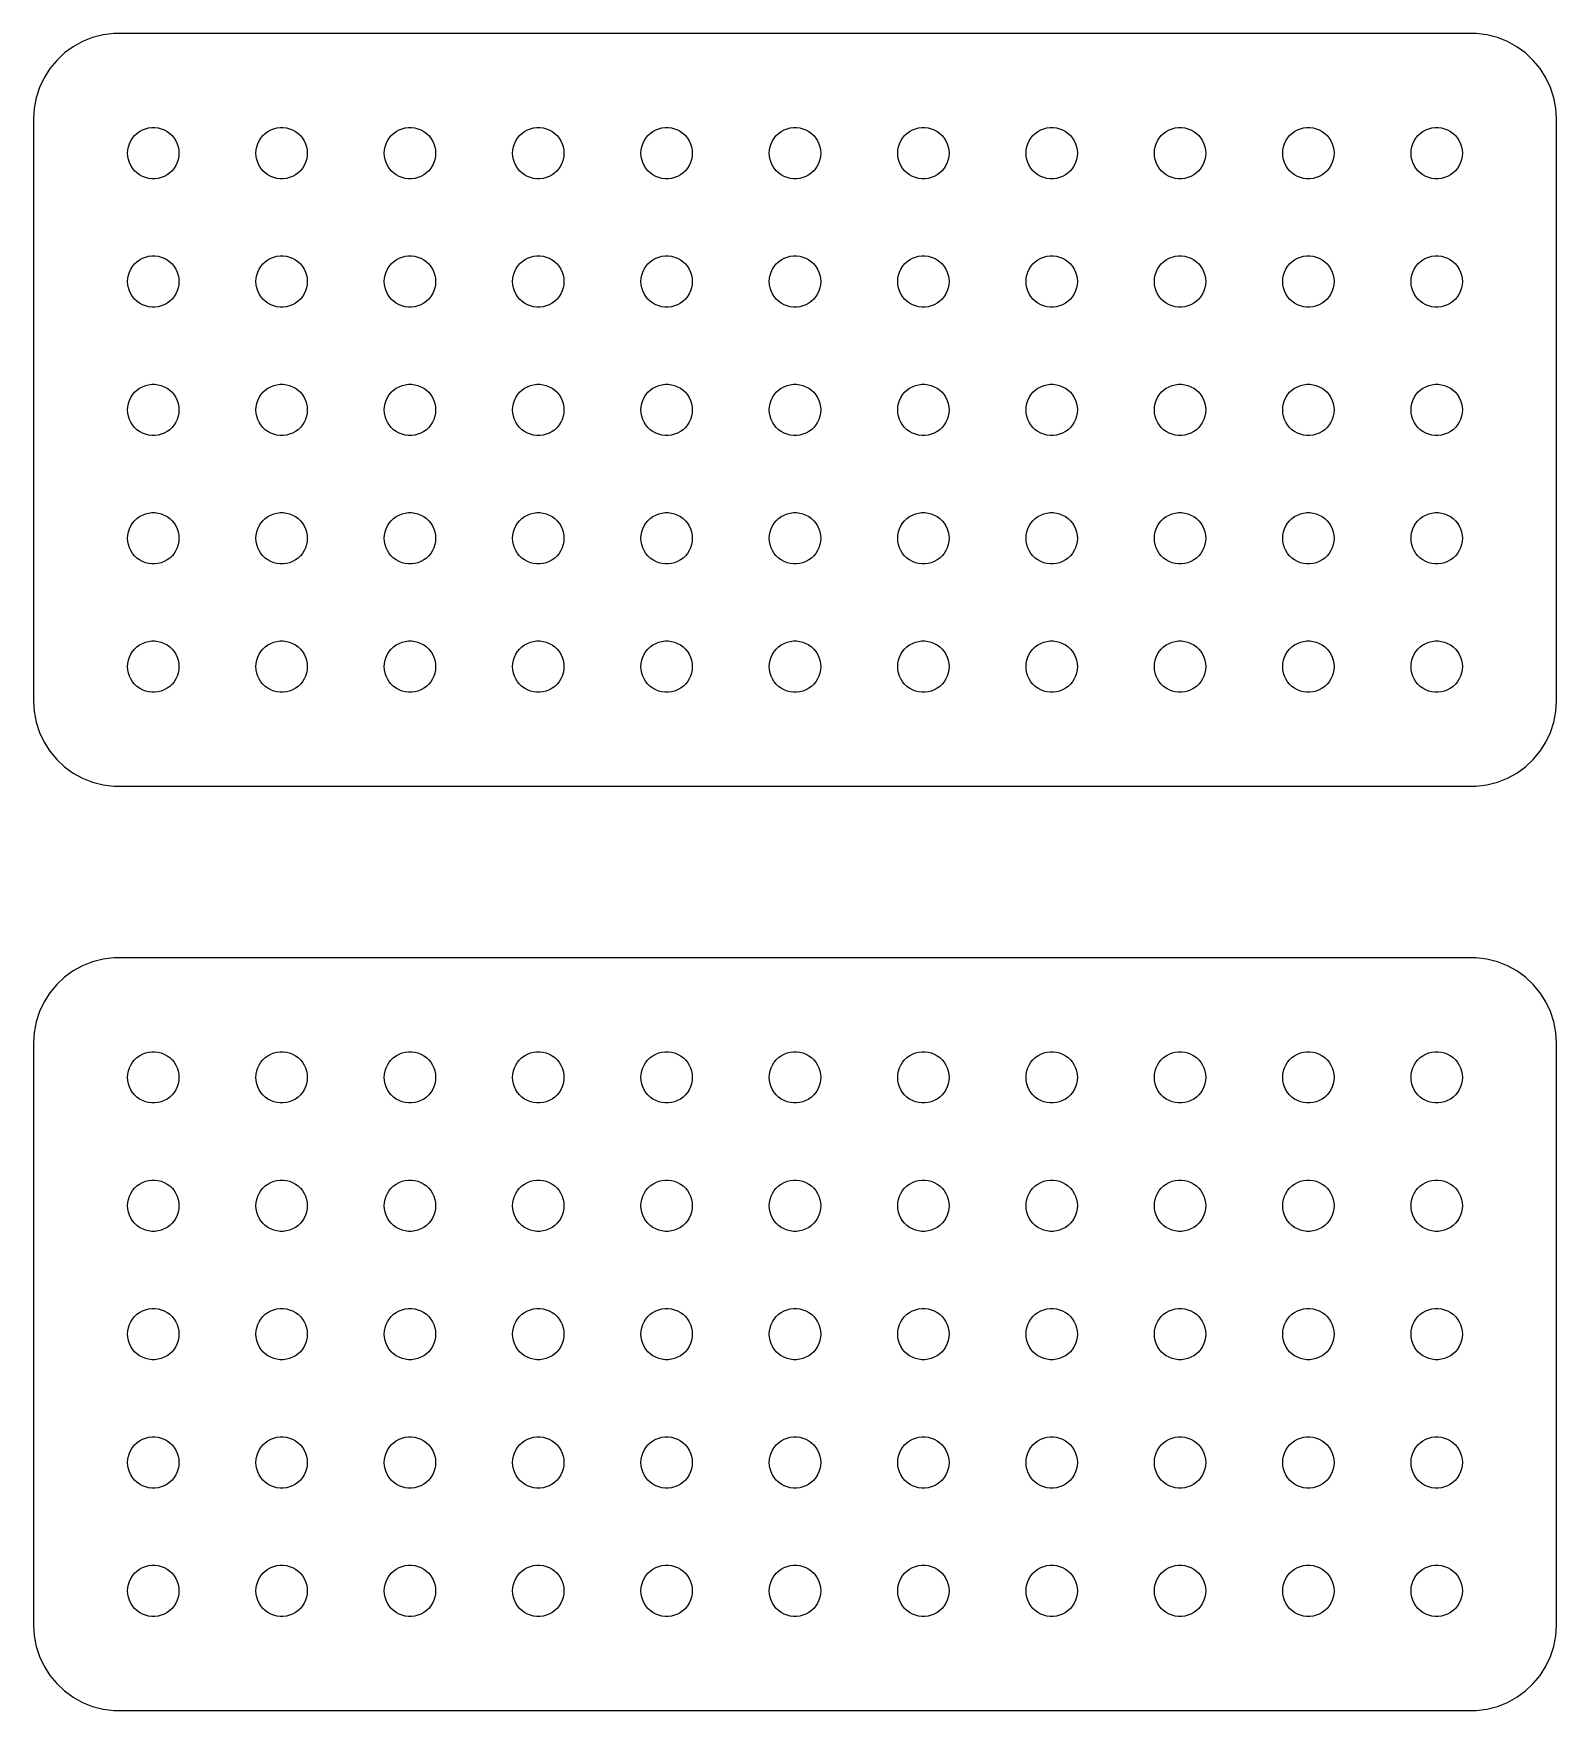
# Model space of a CAD drawing. Header units: metres. Extents: x -44.5 to 44.5, y 86 to 184.
import ezdxf

# ---------------------------------------------------------------- set-up
doc = ezdxf.new("R2010")
doc.units = ezdxf.units.M

msp = doc.modelspace()

# ---------------------------------------------------------------- linework, layer by layer
for p, q in [((-41.6289, 183.524), (-42.1791, 183.222)), ((-41.0451, 183.755), (-41.6289, 183.524)), ((-40.4369, 183.911), (-41.0451, 183.755)), ((-39.8139, 183.99), (-40.4369, 183.911)), ((39.8139, 183.99), (-39.8139, 183.99)), ((40.4369, 183.911), (39.8139, 183.99)), ((41.0451, 183.755), (40.4369, 183.911)), ((41.6289, 183.524), (41.0451, 183.755)), ((42.1791, 183.222), (41.6289, 183.524)), ((-43.1448, 182.423), (-43.5451, 181.939)), ((-42.6871, 182.853), (-43.1448, 182.423)), ((-42.1791, 183.222), (-42.6871, 182.853)), ((42.6871, 182.853), (42.1791, 183.222)), ((43.1448, 182.423), (42.6871, 182.853)), ((43.5451, 181.939), (43.1448, 182.423)), ((-43.8815, 181.409), (-44.1489, 180.841)), ((-43.5451, 181.939), (-43.8815, 181.409)), ((43.8815, 181.409), (43.5451, 181.939)), ((44.1489, 180.841), (43.8815, 181.409)), ((-44.1489, 180.841), (-44.3429, 180.243)), ((44.3429, 180.243), (44.1489, 180.841)), ((-44.4606, 179.627), (-44.5, 179)), ((-44.3429, 180.243), (-44.4606, 179.627)), ((44.4606, 179.627), (44.3429, 180.243)), ((44.5, 179), (44.4606, 179.627)), ((-44.5, 179), (-44.5, 145)), ((-38.3037, 178.266), (-38.1387, 178.357)), ((-38.1387, 178.357), (-37.9635, 178.427)), ((-37.9635, 178.427), (-37.7811, 178.473)), ((-37.7811, 178.473), (-37.5942, 178.497)), ((-37.5942, 178.497), (-37.4058, 178.497)), ((-37.4058, 178.497), (-37.2189, 178.473)), ((-37.2189, 178.473), (-37.0365, 178.427)), ((-37.0365, 178.427), (-36.8613, 178.357)), ((-36.8613, 178.357), (-36.6963, 178.266)), ((-30.8037, 178.266), (-30.6387, 178.357)), ((-30.6387, 178.357), (-30.4635, 178.427)), ((-30.4635, 178.427), (-30.2811, 178.473)), ((-30.2811, 178.473), (-30.0942, 178.497)), ((-30.0942, 178.497), (-29.9058, 178.497)), ((-29.9058, 178.497), (-29.7189, 178.473)), ((-29.7189, 178.473), (-29.5365, 178.427)), ((-29.5365, 178.427), (-29.3613, 178.357)), ((-29.3613, 178.357), (-29.1963, 178.266)), ((-23.3037, 178.266), (-23.1387, 178.357)), ((-23.1387, 178.357), (-22.9635, 178.427)), ((-22.9635, 178.427), (-22.7811, 178.473)), ((-22.7811, 178.473), (-22.5942, 178.497)), ((-22.5942, 178.497), (-22.4058, 178.497)), ((-22.4058, 178.497), (-22.2189, 178.473)), ((-22.2189, 178.473), (-22.0365, 178.427)), ((-22.0365, 178.427), (-21.8613, 178.357)), ((-21.8613, 178.357), (-21.6963, 178.266)), ((-15.8037, 178.266), (-15.6387, 178.357)), ((-15.6387, 178.357), (-15.4635, 178.427)), ((-15.4635, 178.427), (-15.2811, 178.473)), ((-15.2811, 178.473), (-15.0942, 178.497)), ((-15.0942, 178.497), (-14.9058, 178.497)), ((-14.9058, 178.497), (-14.7189, 178.473)), ((-14.7189, 178.473), (-14.5365, 178.427)), ((-14.5365, 178.427), (-14.3613, 178.357)), ((-14.3613, 178.357), (-14.1963, 178.266)), ((-8.30373, 178.266), (-8.13866, 178.357)), ((-8.13866, 178.357), (-7.96352, 178.427)), ((-7.96352, 178.427), (-7.78107, 178.473)), ((-7.78107, 178.473), (-7.59418, 178.497)), ((-7.59418, 178.497), (-7.40581, 178.497)), ((-7.40581, 178.497), (-7.21892, 178.473)), ((-7.21892, 178.473), (-7.03647, 178.427)), ((-7.03647, 178.427), (-6.86133, 178.357)), ((-6.86133, 178.357), (-6.69626, 178.266)), ((-0.803726, 178.266), (-0.638657, 178.357)), ((-0.638657, 178.357), (-0.463516, 178.427)), ((-0.463516, 178.427), (-0.281067, 178.473)), ((-0.281067, 178.473), (-0.094177, 178.497)), ((-0.094177, 178.497), (0.094177, 178.497)), ((0.094177, 178.497), (0.281067, 178.473)), ((0.281067, 178.473), (0.463516, 178.427)), ((0.463516, 178.427), (0.638657, 178.357)), ((0.638657, 178.357), (0.803726, 178.266)), ((6.69626, 178.266), (6.86133, 178.357)), ((6.86133, 178.357), (7.03647, 178.427)), ((7.03647, 178.427), (7.21892, 178.473)), ((7.21892, 178.473), (7.40581, 178.497)), ((7.40581, 178.497), (7.59418, 178.497)), ((7.59418, 178.497), (7.78107, 178.473)), ((7.78107, 178.473), (7.96352, 178.427)), ((7.96352, 178.427), (8.13866, 178.357)), ((8.13866, 178.357), (8.30373, 178.266)), ((14.1963, 178.266), (14.3613, 178.357)), ((14.3613, 178.357), (14.5365, 178.427)), ((14.5365, 178.427), (14.7189, 178.473)), ((14.7189, 178.473), (14.9058, 178.497)), ((14.9058, 178.497), (15.0942, 178.497)), ((15.0942, 178.497), (15.2811, 178.473)), ((15.2811, 178.473), (15.4635, 178.427)), ((15.4635, 178.427), (15.6387, 178.357)), ((15.6387, 178.357), (15.8037, 178.266)), ((21.6963, 178.266), (21.8613, 178.357)), ((21.8613, 178.357), (22.0365, 178.427)), ((22.0365, 178.427), (22.2189, 178.473)), ((22.2189, 178.473), (22.4058, 178.497)), ((22.4058, 178.497), (22.5942, 178.497)), ((22.5942, 178.497), (22.7811, 178.473)), ((22.7811, 178.473), (22.9635, 178.427)), ((22.9635, 178.427), (23.1387, 178.357)), ((23.1387, 178.357), (23.3037, 178.266)), ((29.1963, 178.266), (29.3613, 178.357)), ((29.3613, 178.357), (29.5365, 178.427)), ((29.5365, 178.427), (29.7189, 178.473)), ((29.7189, 178.473), (29.9058, 178.497)), ((29.9058, 178.497), (30.0942, 178.497)), ((30.0942, 178.497), (30.2811, 178.473)), ((30.2811, 178.473), (30.4635, 178.427)), ((30.4635, 178.427), (30.6387, 178.357)), ((30.6387, 178.357), (30.8037, 178.266)), ((36.6963, 178.266), (36.8613, 178.357)), ((36.8613, 178.357), (37.0365, 178.427)), ((37.0365, 178.427), (37.2189, 178.473)), ((37.2189, 178.473), (37.4058, 178.497)), ((37.4058, 178.497), (37.5942, 178.497)), ((37.5942, 178.497), (37.7811, 178.473)), ((37.7811, 178.473), (37.9635, 178.427)), ((37.9635, 178.427), (38.1387, 178.357)), ((38.1387, 178.357), (38.3037, 178.266)), ((44.5, 145), (44.5, 179)), ((-38.9882, 177.188), (-38.9529, 177.373)), ((-38.9529, 177.373), (-38.8947, 177.552)), ((-38.8947, 177.552), (-38.8145, 177.723)), ((-38.8145, 177.723), (-38.7135, 177.882)), ((-38.7135, 177.882), (-38.5934, 178.027)), ((-38.5934, 178.027), (-38.4561, 178.156)), ((-38.4561, 178.156), (-38.3037, 178.266)), ((-36.6963, 178.266), (-36.5439, 178.156)), ((-36.5439, 178.156), (-36.4065, 178.027)), ((-36.4065, 178.027), (-36.2865, 177.882)), ((-36.2865, 177.882), (-36.1855, 177.723)), ((-36.1855, 177.723), (-36.1053, 177.552)), ((-36.1053, 177.552), (-36.0471, 177.373)), ((-36.0471, 177.373), (-36.0118, 177.188)), ((-31.4882, 177.188), (-31.4529, 177.373)), ((-31.4529, 177.373), (-31.3947, 177.552)), ((-31.3947, 177.552), (-31.3145, 177.723)), ((-31.3145, 177.723), (-31.2135, 177.882)), ((-31.2135, 177.882), (-31.0934, 178.027)), ((-31.0934, 178.027), (-30.9561, 178.156)), ((-30.9561, 178.156), (-30.8037, 178.266)), ((-29.1963, 178.266), (-29.0439, 178.156)), ((-29.0439, 178.156), (-28.9065, 178.027)), ((-28.9065, 178.027), (-28.7865, 177.882)), ((-28.7865, 177.882), (-28.6855, 177.723)), ((-28.6855, 177.723), (-28.6053, 177.552)), ((-28.6053, 177.552), (-28.5471, 177.373)), ((-28.5471, 177.373), (-28.5118, 177.188)), ((-23.9882, 177.188), (-23.9529, 177.373)), ((-23.9529, 177.373), (-23.8947, 177.552)), ((-23.8947, 177.552), (-23.8145, 177.723)), ((-23.8145, 177.723), (-23.7135, 177.882)), ((-23.7135, 177.882), (-23.5934, 178.027)), ((-23.5934, 178.027), (-23.4561, 178.156)), ((-23.4561, 178.156), (-23.3037, 178.266)), ((-21.6963, 178.266), (-21.5439, 178.156)), ((-21.5439, 178.156), (-21.4065, 178.027)), ((-21.4065, 178.027), (-21.2865, 177.882)), ((-21.2865, 177.882), (-21.1855, 177.723)), ((-21.1855, 177.723), (-21.1053, 177.552)), ((-21.1053, 177.552), (-21.0471, 177.373)), ((-21.0471, 177.373), (-21.0118, 177.188)), ((-16.4882, 177.188), (-16.4529, 177.373)), ((-16.4529, 177.373), (-16.3947, 177.552)), ((-16.3947, 177.552), (-16.3145, 177.723)), ((-16.3145, 177.723), (-16.2135, 177.882)), ((-16.2135, 177.882), (-16.0934, 178.027)), ((-16.0934, 178.027), (-15.9561, 178.156)), ((-15.9561, 178.156), (-15.8037, 178.266)), ((-14.1963, 178.266), (-14.0439, 178.156)), ((-14.0439, 178.156), (-13.9065, 178.027)), ((-13.9065, 178.027), (-13.7865, 177.882)), ((-13.7865, 177.882), (-13.6855, 177.723)), ((-13.6855, 177.723), (-13.6053, 177.552)), ((-13.6053, 177.552), (-13.5471, 177.373)), ((-13.5471, 177.373), (-13.5118, 177.188)), ((-8.98816, 177.188), (-8.95287, 177.373)), ((-8.95287, 177.373), (-8.89465, 177.552)), ((-8.89465, 177.552), (-8.81445, 177.723)), ((-8.81445, 177.723), (-8.71352, 177.882)), ((-8.71352, 177.882), (-8.59344, 178.027)), ((-8.59344, 178.027), (-8.45613, 178.156)), ((-8.45613, 178.156), (-8.30373, 178.266)), ((-6.69626, 178.266), (-6.54385, 178.156)), ((-6.54385, 178.156), (-6.40654, 178.027)), ((-6.40654, 178.027), (-6.28647, 177.882)), ((-6.28647, 177.882), (-6.18553, 177.723)), ((-6.18553, 177.723), (-6.10533, 177.552)), ((-6.10533, 177.552), (-6.04712, 177.373)), ((-6.04712, 177.373), (-6.01183, 177.188)), ((-1.48816, 177.188), (-1.45287, 177.373)), ((-1.45287, 177.373), (-1.39465, 177.552)), ((-1.39465, 177.552), (-1.31445, 177.723)), ((-1.31445, 177.723), (-1.21352, 177.882)), ((-1.21352, 177.882), (-1.09344, 178.027)), ((-1.09344, 178.027), (-0.956131, 178.156)), ((-0.956131, 178.156), (-0.803726, 178.266)), ((0.803726, 178.266), (0.956131, 178.156)), ((0.956131, 178.156), (1.09344, 178.027)), ((1.09344, 178.027), (1.21352, 177.882)), ((1.21352, 177.882), (1.31445, 177.723)), ((1.31445, 177.723), (1.39465, 177.552)), ((1.39465, 177.552), (1.45287, 177.373)), ((1.45287, 177.373), (1.48816, 177.188)), ((6.01183, 177.188), (6.04712, 177.373)), ((6.04712, 177.373), (6.10533, 177.552)), ((6.10533, 177.552), (6.18553, 177.723)), ((6.18553, 177.723), (6.28647, 177.882)), ((6.28647, 177.882), (6.40654, 178.027)), ((6.40654, 178.027), (6.54385, 178.156)), ((6.54385, 178.156), (6.69626, 178.266)), ((8.30373, 178.266), (8.45613, 178.156)), ((8.45613, 178.156), (8.59344, 178.027)), ((8.59344, 178.027), (8.71352, 177.882)), ((8.71352, 177.882), (8.81445, 177.723)), ((8.81445, 177.723), (8.89465, 177.552)), ((8.89465, 177.552), (8.95287, 177.373)), ((8.95287, 177.373), (8.98816, 177.188)), ((13.5118, 177.188), (13.5471, 177.373)), ((13.5471, 177.373), (13.6053, 177.552)), ((13.6053, 177.552), (13.6855, 177.723)), ((13.6855, 177.723), (13.7865, 177.882)), ((13.7865, 177.882), (13.9065, 178.027)), ((13.9065, 178.027), (14.0439, 178.156)), ((14.0439, 178.156), (14.1963, 178.266)), ((15.8037, 178.266), (15.9561, 178.156)), ((15.9561, 178.156), (16.0934, 178.027)), ((16.0934, 178.027), (16.2135, 177.882)), ((16.2135, 177.882), (16.3145, 177.723)), ((16.3145, 177.723), (16.3947, 177.552)), ((16.3947, 177.552), (16.4529, 177.373)), ((16.4529, 177.373), (16.4882, 177.188)), ((21.0118, 177.188), (21.0471, 177.373)), ((21.0471, 177.373), (21.1053, 177.552)), ((21.1053, 177.552), (21.1855, 177.723)), ((21.1855, 177.723), (21.2865, 177.882)), ((21.2865, 177.882), (21.4065, 178.027)), ((21.4065, 178.027), (21.5439, 178.156)), ((21.5439, 178.156), (21.6963, 178.266)), ((23.3037, 178.266), (23.4561, 178.156)), ((23.4561, 178.156), (23.5934, 178.027)), ((23.5934, 178.027), (23.7135, 177.882)), ((23.7135, 177.882), (23.8145, 177.723)), ((23.8145, 177.723), (23.8947, 177.552)), ((23.8947, 177.552), (23.9529, 177.373)), ((23.9529, 177.373), (23.9882, 177.188)), ((28.5118, 177.188), (28.5471, 177.373)), ((28.5471, 177.373), (28.6053, 177.552)), ((28.6053, 177.552), (28.6855, 177.723)), ((28.6855, 177.723), (28.7865, 177.882)), ((28.7865, 177.882), (28.9065, 178.027)), ((28.9065, 178.027), (29.0439, 178.156)), ((29.0439, 178.156), (29.1963, 178.266)), ((30.8037, 178.266), (30.9561, 178.156)), ((30.9561, 178.156), (31.0934, 178.027)), ((31.0934, 178.027), (31.2135, 177.882)), ((31.2135, 177.882), (31.3145, 177.723)), ((31.3145, 177.723), (31.3947, 177.552)), ((31.3947, 177.552), (31.4529, 177.373)), ((31.4529, 177.373), (31.4882, 177.188)), ((36.0118, 177.188), (36.0471, 177.373)), ((36.0471, 177.373), (36.1053, 177.552)), ((36.1053, 177.552), (36.1855, 177.723)), ((36.1855, 177.723), (36.2865, 177.882)), ((36.2865, 177.882), (36.4065, 178.027)), ((36.4065, 178.027), (36.5439, 178.156)), ((36.5439, 178.156), (36.6963, 178.266)), ((38.3037, 178.266), (38.4561, 178.156)), ((38.4561, 178.156), (38.5934, 178.027)), ((38.5934, 178.027), (38.7135, 177.882)), ((38.7135, 177.882), (38.8145, 177.723)), ((38.8145, 177.723), (38.8947, 177.552)), ((38.8947, 177.552), (38.9529, 177.373)), ((38.9529, 177.373), (38.9882, 177.188)), ((-39, 177), (-38.9882, 177.188)), ((-38.9882, 176.812), (-39, 177)), ((-38.9529, 176.627), (-38.9882, 176.812)), ((-38.8947, 176.448), (-38.9529, 176.627)), ((-38.8145, 176.277), (-38.8947, 176.448)), ((-36.1053, 176.448), (-36.1855, 176.277)), ((-36.0471, 176.627), (-36.1053, 176.448)), ((-36.0118, 176.812), (-36.0471, 176.627)), ((-36.0118, 177.188), (-36, 177)), ((-36, 177), (-36.0118, 176.812)), ((-31.5, 177), (-31.4882, 177.188)), ((-31.4882, 176.812), (-31.5, 177)), ((-31.4529, 176.627), (-31.4882, 176.812)), ((-31.3947, 176.448), (-31.4529, 176.627)), ((-31.3145, 176.277), (-31.3947, 176.448)), ((-28.6053, 176.448), (-28.6855, 176.277)), ((-28.5471, 176.627), (-28.6053, 176.448)), ((-28.5118, 176.812), (-28.5471, 176.627)), ((-28.5118, 177.188), (-28.5, 177)), ((-28.5, 177), (-28.5118, 176.812)), ((-24, 177), (-23.9882, 177.188)), ((-23.9882, 176.812), (-24, 177)), ((-23.9529, 176.627), (-23.9882, 176.812)), ((-23.8947, 176.448), (-23.9529, 176.627)), ((-23.8145, 176.277), (-23.8947, 176.448)), ((-21.1053, 176.448), (-21.1855, 176.277)), ((-21.0471, 176.627), (-21.1053, 176.448)), ((-21.0118, 176.812), (-21.0471, 176.627)), ((-21.0118, 177.188), (-21, 177)), ((-21, 177), (-21.0118, 176.812)), ((-16.5, 177), (-16.4882, 177.188)), ((-16.4882, 176.812), (-16.5, 177)), ((-16.4529, 176.627), (-16.4882, 176.812)), ((-16.3947, 176.448), (-16.4529, 176.627)), ((-16.3145, 176.277), (-16.3947, 176.448)), ((-13.6053, 176.448), (-13.6855, 176.277)), ((-13.5471, 176.627), (-13.6053, 176.448)), ((-13.5118, 176.812), (-13.5471, 176.627)), ((-13.5118, 177.188), (-13.5, 177)), ((-13.5, 177), (-13.5118, 176.812)), ((-9, 177), (-8.98816, 177.188)), ((-8.98816, 176.812), (-9, 177)), ((-8.95287, 176.627), (-8.98816, 176.812)), ((-8.89465, 176.448), (-8.95287, 176.627)), ((-8.81445, 176.277), (-8.89465, 176.448)), ((-6.10533, 176.448), (-6.18553, 176.277)), ((-6.04712, 176.627), (-6.10533, 176.448)), ((-6.01183, 176.812), (-6.04712, 176.627)), ((-6.01183, 177.188), (-6, 177)), ((-6, 177), (-6.01183, 176.812)), ((-1.5, 177), (-1.48816, 177.188)), ((-1.48816, 176.812), (-1.5, 177)), ((-1.45287, 176.627), (-1.48816, 176.812)), ((-1.39465, 176.448), (-1.45287, 176.627)), ((-1.31445, 176.277), (-1.39465, 176.448)), ((1.39465, 176.448), (1.31445, 176.277)), ((1.45287, 176.627), (1.39465, 176.448)), ((1.48816, 176.812), (1.45287, 176.627)), ((1.48816, 177.188), (1.5, 177)), ((1.5, 177), (1.48816, 176.812)), ((6, 177), (6.01183, 177.188)), ((6.01183, 176.812), (6, 177)), ((6.04712, 176.627), (6.01183, 176.812)), ((6.10533, 176.448), (6.04712, 176.627)), ((6.18553, 176.277), (6.10533, 176.448)), ((8.89465, 176.448), (8.81445, 176.277)), ((8.95287, 176.627), (8.89465, 176.448)), ((8.98816, 176.812), (8.95287, 176.627)), ((8.98816, 177.188), (9, 177)), ((9, 177), (8.98816, 176.812)), ((13.5, 177), (13.5118, 177.188)), ((13.5118, 176.812), (13.5, 177)), ((13.5471, 176.627), (13.5118, 176.812)), ((13.6053, 176.448), (13.5471, 176.627)), ((13.6855, 176.277), (13.6053, 176.448)), ((16.3947, 176.448), (16.3145, 176.277)), ((16.4529, 176.627), (16.3947, 176.448)), ((16.4882, 176.812), (16.4529, 176.627)), ((16.4882, 177.188), (16.5, 177)), ((16.5, 177), (16.4882, 176.812)), ((21, 177), (21.0118, 177.188)), ((21.0118, 176.812), (21, 177)), ((21.0471, 176.627), (21.0118, 176.812)), ((21.1053, 176.448), (21.0471, 176.627)), ((21.1855, 176.277), (21.1053, 176.448)), ((23.8947, 176.448), (23.8145, 176.277)), ((23.9529, 176.627), (23.8947, 176.448)), ((23.9882, 176.812), (23.9529, 176.627)), ((23.9882, 177.188), (24, 177)), ((24, 177), (23.9882, 176.812)), ((28.5, 177), (28.5118, 177.188)), ((28.5118, 176.812), (28.5, 177)), ((28.5471, 176.627), (28.5118, 176.812)), ((28.6053, 176.448), (28.5471, 176.627)), ((28.6855, 176.277), (28.6053, 176.448)), ((31.3947, 176.448), (31.3145, 176.277)), ((31.4529, 176.627), (31.3947, 176.448)), ((31.4882, 176.812), (31.4529, 176.627)), ((31.4882, 177.188), (31.5, 177)), ((31.5, 177), (31.4882, 176.812)), ((36, 177), (36.0118, 177.188)), ((36.0118, 176.812), (36, 177)), ((36.0471, 176.627), (36.0118, 176.812)), ((36.1053, 176.448), (36.0471, 176.627)), ((36.1855, 176.277), (36.1053, 176.448)), ((38.8947, 176.448), (38.8145, 176.277)), ((38.9529, 176.627), (38.8947, 176.448)), ((38.9882, 176.812), (38.9529, 176.627)), ((38.9882, 177.188), (39, 177)), ((39, 177), (38.9882, 176.812)), ((-38.7135, 176.118), (-38.8145, 176.277)), ((-38.5934, 175.973), (-38.7135, 176.118)), ((-38.4561, 175.844), (-38.5934, 175.973)), ((-38.3037, 175.734), (-38.4561, 175.844)), ((-38.1387, 175.643), (-38.3037, 175.734)), ((-37.9635, 175.573), (-38.1387, 175.643)), ((-37.7811, 175.527), (-37.9635, 175.573)), ((-37.5942, 175.503), (-37.7811, 175.527)), ((-37.4058, 175.503), (-37.5942, 175.503)), ((-37.2189, 175.527), (-37.4058, 175.503)), ((-37.0365, 175.573), (-37.2189, 175.527)), ((-36.8613, 175.643), (-37.0365, 175.573)), ((-36.6963, 175.734), (-36.8613, 175.643)), ((-36.5439, 175.844), (-36.6963, 175.734)), ((-36.4065, 175.973), (-36.5439, 175.844)), ((-36.2865, 176.118), (-36.4065, 175.973)), ((-36.1855, 176.277), (-36.2865, 176.118)), ((-31.2135, 176.118), (-31.3145, 176.277)), ((-31.0934, 175.973), (-31.2135, 176.118)), ((-30.9561, 175.844), (-31.0934, 175.973)), ((-30.8037, 175.734), (-30.9561, 175.844)), ((-30.6387, 175.643), (-30.8037, 175.734)), ((-30.4635, 175.573), (-30.6387, 175.643)), ((-30.2811, 175.527), (-30.4635, 175.573)), ((-30.0942, 175.503), (-30.2811, 175.527)), ((-29.9058, 175.503), (-30.0942, 175.503)), ((-29.7189, 175.527), (-29.9058, 175.503)), ((-29.5365, 175.573), (-29.7189, 175.527)), ((-29.3613, 175.643), (-29.5365, 175.573)), ((-29.1963, 175.734), (-29.3613, 175.643)), ((-29.0439, 175.844), (-29.1963, 175.734)), ((-28.9065, 175.973), (-29.0439, 175.844)), ((-28.7865, 176.118), (-28.9065, 175.973)), ((-28.6855, 176.277), (-28.7865, 176.118)), ((-23.7135, 176.118), (-23.8145, 176.277)), ((-23.5934, 175.973), (-23.7135, 176.118)), ((-23.4561, 175.844), (-23.5934, 175.973)), ((-23.3037, 175.734), (-23.4561, 175.844)), ((-23.1387, 175.643), (-23.3037, 175.734)), ((-22.9635, 175.573), (-23.1387, 175.643)), ((-22.7811, 175.527), (-22.9635, 175.573)), ((-22.5942, 175.503), (-22.7811, 175.527)), ((-22.4058, 175.503), (-22.5942, 175.503)), ((-22.2189, 175.527), (-22.4058, 175.503)), ((-22.0365, 175.573), (-22.2189, 175.527)), ((-21.8613, 175.643), (-22.0365, 175.573)), ((-21.6963, 175.734), (-21.8613, 175.643)), ((-21.5439, 175.844), (-21.6963, 175.734)), ((-21.4065, 175.973), (-21.5439, 175.844)), ((-21.2865, 176.118), (-21.4065, 175.973)), ((-21.1855, 176.277), (-21.2865, 176.118)), ((-16.2135, 176.118), (-16.3145, 176.277)), ((-16.0934, 175.973), (-16.2135, 176.118)), ((-15.9561, 175.844), (-16.0934, 175.973)), ((-15.8037, 175.734), (-15.9561, 175.844)), ((-15.6387, 175.643), (-15.8037, 175.734)), ((-15.4635, 175.573), (-15.6387, 175.643)), ((-15.2811, 175.527), (-15.4635, 175.573)), ((-15.0942, 175.503), (-15.2811, 175.527)), ((-14.9058, 175.503), (-15.0942, 175.503)), ((-14.7189, 175.527), (-14.9058, 175.503)), ((-14.5365, 175.573), (-14.7189, 175.527)), ((-14.3613, 175.643), (-14.5365, 175.573)), ((-14.1963, 175.734), (-14.3613, 175.643)), ((-14.0439, 175.844), (-14.1963, 175.734)), ((-13.9065, 175.973), (-14.0439, 175.844)), ((-13.7865, 176.118), (-13.9065, 175.973)), ((-13.6855, 176.277), (-13.7865, 176.118)), ((-8.71352, 176.118), (-8.81445, 176.277)), ((-8.59344, 175.973), (-8.71352, 176.118)), ((-8.45613, 175.844), (-8.59344, 175.973)), ((-8.30373, 175.734), (-8.45613, 175.844)), ((-8.13866, 175.643), (-8.30373, 175.734)), ((-7.96352, 175.573), (-8.13866, 175.643)), ((-7.78107, 175.527), (-7.96352, 175.573)), ((-7.59418, 175.503), (-7.78107, 175.527)), ((-7.40581, 175.503), (-7.59418, 175.503)), ((-7.21892, 175.527), (-7.40581, 175.503)), ((-7.03647, 175.573), (-7.21892, 175.527)), ((-6.86133, 175.643), (-7.03647, 175.573)), ((-6.69626, 175.734), (-6.86133, 175.643)), ((-6.54385, 175.844), (-6.69626, 175.734)), ((-6.40654, 175.973), (-6.54385, 175.844)), ((-6.28647, 176.118), (-6.40654, 175.973)), ((-6.18553, 176.277), (-6.28647, 176.118)), ((-1.21352, 176.118), (-1.31445, 176.277)), ((-1.09344, 175.973), (-1.21352, 176.118)), ((-0.956131, 175.844), (-1.09344, 175.973)), ((-0.803726, 175.734), (-0.956131, 175.844)), ((-0.638657, 175.643), (-0.803726, 175.734)), ((-0.463516, 175.573), (-0.638657, 175.643)), ((-0.281067, 175.527), (-0.463516, 175.573)), ((-0.094177, 175.503), (-0.281067, 175.527)), ((0.094177, 175.503), (-0.094177, 175.503)), ((0.281067, 175.527), (0.094177, 175.503)), ((0.463516, 175.573), (0.281067, 175.527)), ((0.638657, 175.643), (0.463516, 175.573)), ((0.803726, 175.734), (0.638657, 175.643)), ((0.956131, 175.844), (0.803726, 175.734)), ((1.09344, 175.973), (0.956131, 175.844)), ((1.21352, 176.118), (1.09344, 175.973)), ((1.31445, 176.277), (1.21352, 176.118)), ((6.28647, 176.118), (6.18553, 176.277)), ((6.40654, 175.973), (6.28647, 176.118)), ((6.54385, 175.844), (6.40654, 175.973)), ((6.69626, 175.734), (6.54385, 175.844)), ((6.86133, 175.643), (6.69626, 175.734)), ((7.03647, 175.573), (6.86133, 175.643)), ((7.21892, 175.527), (7.03647, 175.573)), ((7.40581, 175.503), (7.21892, 175.527)), ((7.59418, 175.503), (7.40581, 175.503)), ((7.78107, 175.527), (7.59418, 175.503)), ((7.96352, 175.573), (7.78107, 175.527)), ((8.13866, 175.643), (7.96352, 175.573)), ((8.30373, 175.734), (8.13866, 175.643)), ((8.45613, 175.844), (8.30373, 175.734)), ((8.59344, 175.973), (8.45613, 175.844)), ((8.71352, 176.118), (8.59344, 175.973)), ((8.81445, 176.277), (8.71352, 176.118)), ((13.7865, 176.118), (13.6855, 176.277)), ((13.9065, 175.973), (13.7865, 176.118)), ((14.0439, 175.844), (13.9065, 175.973)), ((14.1963, 175.734), (14.0439, 175.844)), ((14.3613, 175.643), (14.1963, 175.734)), ((14.5365, 175.573), (14.3613, 175.643)), ((14.7189, 175.527), (14.5365, 175.573)), ((14.9058, 175.503), (14.7189, 175.527)), ((15.0942, 175.503), (14.9058, 175.503)), ((15.2811, 175.527), (15.0942, 175.503)), ((15.4635, 175.573), (15.2811, 175.527)), ((15.6387, 175.643), (15.4635, 175.573)), ((15.8037, 175.734), (15.6387, 175.643)), ((15.9561, 175.844), (15.8037, 175.734)), ((16.0934, 175.973), (15.9561, 175.844)), ((16.2135, 176.118), (16.0934, 175.973)), ((16.3145, 176.277), (16.2135, 176.118)), ((21.2865, 176.118), (21.1855, 176.277)), ((21.4065, 175.973), (21.2865, 176.118)), ((21.5439, 175.844), (21.4065, 175.973)), ((21.6963, 175.734), (21.5439, 175.844)), ((21.8613, 175.643), (21.6963, 175.734)), ((22.0365, 175.573), (21.8613, 175.643)), ((22.2189, 175.527), (22.0365, 175.573)), ((22.4058, 175.503), (22.2189, 175.527)), ((22.5942, 175.503), (22.4058, 175.503)), ((22.7811, 175.527), (22.5942, 175.503)), ((22.9635, 175.573), (22.7811, 175.527)), ((23.1387, 175.643), (22.9635, 175.573)), ((23.3037, 175.734), (23.1387, 175.643)), ((23.4561, 175.844), (23.3037, 175.734)), ((23.5934, 175.973), (23.4561, 175.844)), ((23.7135, 176.118), (23.5934, 175.973)), ((23.8145, 176.277), (23.7135, 176.118)), ((28.7865, 176.118), (28.6855, 176.277)), ((28.9065, 175.973), (28.7865, 176.118)), ((29.0439, 175.844), (28.9065, 175.973)), ((29.1963, 175.734), (29.0439, 175.844)), ((29.3613, 175.643), (29.1963, 175.734)), ((29.5365, 175.573), (29.3613, 175.643)), ((29.7189, 175.527), (29.5365, 175.573)), ((29.9058, 175.503), (29.7189, 175.527)), ((30.0942, 175.503), (29.9058, 175.503)), ((30.2811, 175.527), (30.0942, 175.503)), ((30.4635, 175.573), (30.2811, 175.527)), ((30.6387, 175.643), (30.4635, 175.573)), ((30.8037, 175.734), (30.6387, 175.643)), ((30.9561, 175.844), (30.8037, 175.734)), ((31.0934, 175.973), (30.9561, 175.844)), ((31.2135, 176.118), (31.0934, 175.973)), ((31.3145, 176.277), (31.2135, 176.118)), ((36.2865, 176.118), (36.1855, 176.277)), ((36.4065, 175.973), (36.2865, 176.118)), ((36.5439, 175.844), (36.4065, 175.973)), ((36.6963, 175.734), (36.5439, 175.844)), ((36.8613, 175.643), (36.6963, 175.734)), ((37.0365, 175.573), (36.8613, 175.643)), ((37.2189, 175.527), (37.0365, 175.573)), ((37.4058, 175.503), (37.2189, 175.527)), ((37.5942, 175.503), (37.4058, 175.503)), ((37.7811, 175.527), (37.5942, 175.503)), ((37.9635, 175.573), (37.7811, 175.527)), ((38.1387, 175.643), (37.9635, 175.573)), ((38.3037, 175.734), (38.1387, 175.643)), ((38.4561, 175.844), (38.3037, 175.734)), ((38.5934, 175.973), (38.4561, 175.844)), ((38.7135, 176.118), (38.5934, 175.973)), ((38.8145, 176.277), (38.7135, 176.118)), ((-38.7135, 170.382), (-38.5934, 170.527)), ((-38.5934, 170.527), (-38.4561, 170.656)), ((-38.4561, 170.656), (-38.3037, 170.766)), ((-38.3037, 170.766), (-38.1387, 170.857)), ((-38.1387, 170.857), (-37.9635, 170.927)), ((-37.9635, 170.927), (-37.7811, 170.973)), ((-37.7811, 170.973), (-37.5942, 170.997)), ((-37.5942, 170.997), (-37.4058, 170.997)), ((-37.4058, 170.997), (-37.2189, 170.973)), ((-37.2189, 170.973), (-37.0365, 170.927)), ((-37.0365, 170.927), (-36.8613, 170.857)), ((-36.8613, 170.857), (-36.6963, 170.766)), ((-36.6963, 170.766), (-36.5439, 170.656)), ((-36.5439, 170.656), (-36.4065, 170.527)), ((-36.4065, 170.527), (-36.2865, 170.382)), ((-31.2135, 170.382), (-31.0934, 170.527)), ((-31.0934, 170.527), (-30.9561, 170.656)), ((-30.9561, 170.656), (-30.8037, 170.766)), ((-30.8037, 170.766), (-30.6387, 170.857)), ((-30.6387, 170.857), (-30.4635, 170.927)), ((-30.4635, 170.927), (-30.2811, 170.973)), ((-30.2811, 170.973), (-30.0942, 170.997)), ((-30.0942, 170.997), (-29.9058, 170.997)), ((-29.9058, 170.997), (-29.7189, 170.973)), ((-29.7189, 170.973), (-29.5365, 170.927)), ((-29.5365, 170.927), (-29.3613, 170.857)), ((-29.3613, 170.857), (-29.1963, 170.766)), ((-29.1963, 170.766), (-29.0439, 170.656)), ((-29.0439, 170.656), (-28.9065, 170.527)), ((-28.9065, 170.527), (-28.7865, 170.382)), ((-23.7135, 170.382), (-23.5934, 170.527)), ((-23.5934, 170.527), (-23.4561, 170.656)), ((-23.4561, 170.656), (-23.3037, 170.766)), ((-23.3037, 170.766), (-23.1387, 170.857)), ((-23.1387, 170.857), (-22.9635, 170.927)), ((-22.9635, 170.927), (-22.7811, 170.973)), ((-22.7811, 170.973), (-22.5942, 170.997)), ((-22.5942, 170.997), (-22.4058, 170.997)), ((-22.4058, 170.997), (-22.2189, 170.973)), ((-22.2189, 170.973), (-22.0365, 170.927)), ((-22.0365, 170.927), (-21.8613, 170.857)), ((-21.8613, 170.857), (-21.6963, 170.766)), ((-21.6963, 170.766), (-21.5439, 170.656)), ((-21.5439, 170.656), (-21.4065, 170.527)), ((-21.4065, 170.527), (-21.2865, 170.382)), ((-16.2135, 170.382), (-16.0934, 170.527)), ((-16.0934, 170.527), (-15.9561, 170.656)), ((-15.9561, 170.656), (-15.8037, 170.766)), ((-15.8037, 170.766), (-15.6387, 170.857)), ((-15.6387, 170.857), (-15.4635, 170.927)), ((-15.4635, 170.927), (-15.2811, 170.973)), ((-15.2811, 170.973), (-15.0942, 170.997)), ((-15.0942, 170.997), (-14.9058, 170.997)), ((-14.9058, 170.997), (-14.7189, 170.973)), ((-14.7189, 170.973), (-14.5365, 170.927)), ((-14.5365, 170.927), (-14.3613, 170.857)), ((-14.3613, 170.857), (-14.1963, 170.766)), ((-14.1963, 170.766), (-14.0439, 170.656)), ((-14.0439, 170.656), (-13.9065, 170.527)), ((-13.9065, 170.527), (-13.7865, 170.382)), ((-8.71352, 170.382), (-8.59344, 170.527)), ((-8.59344, 170.527), (-8.45613, 170.656)), ((-8.45613, 170.656), (-8.30373, 170.766)), ((-8.30373, 170.766), (-8.13866, 170.857)), ((-8.13866, 170.857), (-7.96352, 170.927)), ((-7.96352, 170.927), (-7.78107, 170.973)), ((-7.78107, 170.973), (-7.59418, 170.997)), ((-7.59418, 170.997), (-7.40581, 170.997)), ((-7.40581, 170.997), (-7.21892, 170.973)), ((-7.21892, 170.973), (-7.03647, 170.927)), ((-7.03647, 170.927), (-6.86133, 170.857)), ((-6.86133, 170.857), (-6.69626, 170.766)), ((-6.69626, 170.766), (-6.54385, 170.656)), ((-6.54385, 170.656), (-6.40654, 170.527)), ((-6.40654, 170.527), (-6.28647, 170.382)), ((-1.21352, 170.382), (-1.09344, 170.527)), ((-1.09344, 170.527), (-0.956131, 170.656)), ((-0.956131, 170.656), (-0.803726, 170.766)), ((-0.803726, 170.766), (-0.638657, 170.857)), ((-0.638657, 170.857), (-0.463516, 170.927)), ((-0.463516, 170.927), (-0.281067, 170.973)), ((-0.281067, 170.973), (-0.094177, 170.997)), ((-0.094177, 170.997), (0.094177, 170.997)), ((0.094177, 170.997), (0.281067, 170.973)), ((0.281067, 170.973), (0.463516, 170.927)), ((0.463516, 170.927), (0.638657, 170.857)), ((0.638657, 170.857), (0.803726, 170.766)), ((0.803726, 170.766), (0.956131, 170.656)), ((0.956131, 170.656), (1.09344, 170.527)), ((1.09344, 170.527), (1.21352, 170.382)), ((6.28647, 170.382), (6.40654, 170.527)), ((6.40654, 170.527), (6.54385, 170.656)), ((6.54385, 170.656), (6.69626, 170.766)), ((6.69626, 170.766), (6.86133, 170.857)), ((6.86133, 170.857), (7.03647, 170.927)), ((7.03647, 170.927), (7.21892, 170.973)), ((7.21892, 170.973), (7.40581, 170.997)), ((7.40581, 170.997), (7.59418, 170.997)), ((7.59418, 170.997), (7.78107, 170.973)), ((7.78107, 170.973), (7.96352, 170.927)), ((7.96352, 170.927), (8.13866, 170.857)), ((8.13866, 170.857), (8.30373, 170.766)), ((8.30373, 170.766), (8.45613, 170.656)), ((8.45613, 170.656), (8.59344, 170.527)), ((8.59344, 170.527), (8.71352, 170.382)), ((13.7865, 170.382), (13.9065, 170.527)), ((13.9065, 170.527), (14.0439, 170.656)), ((14.0439, 170.656), (14.1963, 170.766)), ((14.1963, 170.766), (14.3613, 170.857)), ((14.3613, 170.857), (14.5365, 170.927)), ((14.5365, 170.927), (14.7189, 170.973)), ((14.7189, 170.973), (14.9058, 170.997)), ((14.9058, 170.997), (15.0942, 170.997)), ((15.0942, 170.997), (15.2811, 170.973)), ((15.2811, 170.973), (15.4635, 170.927)), ((15.4635, 170.927), (15.6387, 170.857)), ((15.6387, 170.857), (15.8037, 170.766)), ((15.8037, 170.766), (15.9561, 170.656)), ((15.9561, 170.656), (16.0934, 170.527)), ((16.0934, 170.527), (16.2135, 170.382)), ((21.2865, 170.382), (21.4065, 170.527)), ((21.4065, 170.527), (21.5439, 170.656)), ((21.5439, 170.656), (21.6963, 170.766)), ((21.6963, 170.766), (21.8613, 170.857)), ((21.8613, 170.857), (22.0365, 170.927)), ((22.0365, 170.927), (22.2189, 170.973)), ((22.2189, 170.973), (22.4058, 170.997)), ((22.4058, 170.997), (22.5942, 170.997)), ((22.5942, 170.997), (22.7811, 170.973)), ((22.7811, 170.973), (22.9635, 170.927)), ((22.9635, 170.927), (23.1387, 170.857)), ((23.1387, 170.857), (23.3037, 170.766)), ((23.3037, 170.766), (23.4561, 170.656)), ((23.4561, 170.656), (23.5934, 170.527)), ((23.5934, 170.527), (23.7135, 170.382)), ((28.7865, 170.382), (28.9065, 170.527)), ((28.9065, 170.527), (29.0439, 170.656)), ((29.0439, 170.656), (29.1963, 170.766)), ((29.1963, 170.766), (29.3613, 170.857)), ((29.3613, 170.857), (29.5365, 170.927)), ((29.5365, 170.927), (29.7189, 170.973)), ((29.7189, 170.973), (29.9058, 170.997)), ((29.9058, 170.997), (30.0942, 170.997)), ((30.0942, 170.997), (30.2811, 170.973)), ((30.2811, 170.973), (30.4635, 170.927)), ((30.4635, 170.927), (30.6387, 170.857)), ((30.6387, 170.857), (30.8037, 170.766)), ((30.8037, 170.766), (30.9561, 170.656)), ((30.9561, 170.656), (31.0934, 170.527)), ((31.0934, 170.527), (31.2135, 170.382)), ((36.2865, 170.382), (36.4065, 170.527)), ((36.4065, 170.527), (36.5439, 170.656)), ((36.5439, 170.656), (36.6963, 170.766)), ((36.6963, 170.766), (36.8613, 170.857)), ((36.8613, 170.857), (37.0365, 170.927)), ((37.0365, 170.927), (37.2189, 170.973)), ((37.2189, 170.973), (37.4058, 170.997)), ((37.4058, 170.997), (37.5942, 170.997)), ((37.5942, 170.997), (37.7811, 170.973)), ((37.7811, 170.973), (37.9635, 170.927)), ((37.9635, 170.927), (38.1387, 170.857)), ((38.1387, 170.857), (38.3037, 170.766)), ((38.3037, 170.766), (38.4561, 170.656)), ((38.4561, 170.656), (38.5934, 170.527)), ((38.5934, 170.527), (38.7135, 170.382)), ((-39, 169.5), (-38.9882, 169.688)), ((-38.9882, 169.688), (-38.9529, 169.873)), ((-38.9529, 169.873), (-38.8947, 170.052)), ((-38.8947, 170.052), (-38.8145, 170.223)), ((-38.8145, 170.223), (-38.7135, 170.382)), ((-36.2865, 170.382), (-36.1855, 170.223)), ((-36.1855, 170.223), (-36.1053, 170.052)), ((-36.1053, 170.052), (-36.0471, 169.873)), ((-36.0471, 169.873), (-36.0118, 169.688)), ((-36.0118, 169.688), (-36, 169.5)), ((-31.5, 169.5), (-31.4882, 169.688)), ((-31.4882, 169.688), (-31.4529, 169.873)), ((-31.4529, 169.873), (-31.3947, 170.052)), ((-31.3947, 170.052), (-31.3145, 170.223)), ((-31.3145, 170.223), (-31.2135, 170.382)), ((-28.7865, 170.382), (-28.6855, 170.223)), ((-28.6855, 170.223), (-28.6053, 170.052)), ((-28.6053, 170.052), (-28.5471, 169.873)), ((-28.5471, 169.873), (-28.5118, 169.688)), ((-28.5118, 169.688), (-28.5, 169.5)), ((-24, 169.5), (-23.9882, 169.688)), ((-23.9882, 169.688), (-23.9529, 169.873)), ((-23.9529, 169.873), (-23.8947, 170.052)), ((-23.8947, 170.052), (-23.8145, 170.223)), ((-23.8145, 170.223), (-23.7135, 170.382)), ((-21.2865, 170.382), (-21.1855, 170.223)), ((-21.1855, 170.223), (-21.1053, 170.052)), ((-21.1053, 170.052), (-21.0471, 169.873)), ((-21.0471, 169.873), (-21.0118, 169.688)), ((-21.0118, 169.688), (-21, 169.5)), ((-16.5, 169.5), (-16.4882, 169.688)), ((-16.4882, 169.688), (-16.4529, 169.873)), ((-16.4529, 169.873), (-16.3947, 170.052)), ((-16.3947, 170.052), (-16.3145, 170.223)), ((-16.3145, 170.223), (-16.2135, 170.382)), ((-13.7865, 170.382), (-13.6855, 170.223)), ((-13.6855, 170.223), (-13.6053, 170.052)), ((-13.6053, 170.052), (-13.5471, 169.873)), ((-13.5471, 169.873), (-13.5118, 169.688)), ((-13.5118, 169.688), (-13.5, 169.5)), ((-9, 169.5), (-8.98816, 169.688)), ((-8.98816, 169.688), (-8.95287, 169.873)), ((-8.95287, 169.873), (-8.89465, 170.052)), ((-8.89465, 170.052), (-8.81445, 170.223)), ((-8.81445, 170.223), (-8.71352, 170.382)), ((-6.28647, 170.382), (-6.18553, 170.223)), ((-6.18553, 170.223), (-6.10533, 170.052)), ((-6.10533, 170.052), (-6.04712, 169.873)), ((-6.04712, 169.873), (-6.01183, 169.688)), ((-6.01183, 169.688), (-6, 169.5)), ((-1.5, 169.5), (-1.48816, 169.688)), ((-1.48816, 169.688), (-1.45287, 169.873)), ((-1.45287, 169.873), (-1.39465, 170.052)), ((-1.39465, 170.052), (-1.31445, 170.223)), ((-1.31445, 170.223), (-1.21352, 170.382)), ((1.21352, 170.382), (1.31445, 170.223)), ((1.31445, 170.223), (1.39465, 170.052)), ((1.39465, 170.052), (1.45287, 169.873)), ((1.45287, 169.873), (1.48816, 169.688)), ((1.48816, 169.688), (1.5, 169.5)), ((6, 169.5), (6.01183, 169.688)), ((6.01183, 169.688), (6.04712, 169.873)), ((6.04712, 169.873), (6.10533, 170.052)), ((6.10533, 170.052), (6.18553, 170.223)), ((6.18553, 170.223), (6.28647, 170.382)), ((8.71352, 170.382), (8.81445, 170.223)), ((8.81445, 170.223), (8.89465, 170.052)), ((8.89465, 170.052), (8.95287, 169.873)), ((8.95287, 169.873), (8.98816, 169.688)), ((8.98816, 169.688), (9, 169.5)), ((13.5, 169.5), (13.5118, 169.688)), ((13.5118, 169.688), (13.5471, 169.873)), ((13.5471, 169.873), (13.6053, 170.052)), ((13.6053, 170.052), (13.6855, 170.223)), ((13.6855, 170.223), (13.7865, 170.382)), ((16.2135, 170.382), (16.3145, 170.223)), ((16.3145, 170.223), (16.3947, 170.052)), ((16.3947, 170.052), (16.4529, 169.873)), ((16.4529, 169.873), (16.4882, 169.688)), ((16.4882, 169.688), (16.5, 169.5)), ((21, 169.5), (21.0118, 169.688)), ((21.0118, 169.688), (21.0471, 169.873)), ((21.0471, 169.873), (21.1053, 170.052)), ((21.1053, 170.052), (21.1855, 170.223)), ((21.1855, 170.223), (21.2865, 170.382)), ((23.7135, 170.382), (23.8145, 170.223)), ((23.8145, 170.223), (23.8947, 170.052)), ((23.8947, 170.052), (23.9529, 169.873)), ((23.9529, 169.873), (23.9882, 169.688)), ((23.9882, 169.688), (24, 169.5)), ((28.5, 169.5), (28.5118, 169.688)), ((28.5118, 169.688), (28.5471, 169.873)), ((28.5471, 169.873), (28.6053, 170.052)), ((28.6053, 170.052), (28.6855, 170.223)), ((28.6855, 170.223), (28.7865, 170.382)), ((31.2135, 170.382), (31.3145, 170.223)), ((31.3145, 170.223), (31.3947, 170.052)), ((31.3947, 170.052), (31.4529, 169.873)), ((31.4529, 169.873), (31.4882, 169.688)), ((31.4882, 169.688), (31.5, 169.5)), ((36, 169.5), (36.0118, 169.688)), ((36.0118, 169.688), (36.0471, 169.873)), ((36.0471, 169.873), (36.1053, 170.052)), ((36.1053, 170.052), (36.1855, 170.223)), ((36.1855, 170.223), (36.2865, 170.382)), ((38.7135, 170.382), (38.8145, 170.223)), ((38.8145, 170.223), (38.8947, 170.052)), ((38.8947, 170.052), (38.9529, 169.873)), ((38.9529, 169.873), (38.9882, 169.688)), ((38.9882, 169.688), (39, 169.5)), ((-38.9882, 169.312), (-39, 169.5)), ((-38.9529, 169.127), (-38.9882, 169.312)), ((-38.8947, 168.948), (-38.9529, 169.127)), ((-38.8145, 168.777), (-38.8947, 168.948)), ((-38.7135, 168.618), (-38.8145, 168.777)), ((-38.5934, 168.473), (-38.7135, 168.618)), ((-36.2865, 168.618), (-36.4065, 168.473)), ((-36.1855, 168.777), (-36.2865, 168.618)), ((-36.1053, 168.948), (-36.1855, 168.777)), ((-36.0471, 169.127), (-36.1053, 168.948)), ((-36.0118, 169.312), (-36.0471, 169.127)), ((-36, 169.5), (-36.0118, 169.312)), ((-31.4882, 169.312), (-31.5, 169.5)), ((-31.4529, 169.127), (-31.4882, 169.312)), ((-31.3947, 168.948), (-31.4529, 169.127)), ((-31.3145, 168.777), (-31.3947, 168.948)), ((-31.2135, 168.618), (-31.3145, 168.777)), ((-31.0934, 168.473), (-31.2135, 168.618)), ((-28.7865, 168.618), (-28.9065, 168.473)), ((-28.6855, 168.777), (-28.7865, 168.618)), ((-28.6053, 168.948), (-28.6855, 168.777)), ((-28.5471, 169.127), (-28.6053, 168.948)), ((-28.5118, 169.312), (-28.5471, 169.127)), ((-28.5, 169.5), (-28.5118, 169.312)), ((-23.9882, 169.312), (-24, 169.5)), ((-23.9529, 169.127), (-23.9882, 169.312)), ((-23.8947, 168.948), (-23.9529, 169.127)), ((-23.8145, 168.777), (-23.8947, 168.948)), ((-23.7135, 168.618), (-23.8145, 168.777)), ((-23.5934, 168.473), (-23.7135, 168.618)), ((-21.2865, 168.618), (-21.4065, 168.473)), ((-21.1855, 168.777), (-21.2865, 168.618)), ((-21.1053, 168.948), (-21.1855, 168.777)), ((-21.0471, 169.127), (-21.1053, 168.948)), ((-21.0118, 169.312), (-21.0471, 169.127)), ((-21, 169.5), (-21.0118, 169.312)), ((-16.4882, 169.312), (-16.5, 169.5)), ((-16.4529, 169.127), (-16.4882, 169.312)), ((-16.3947, 168.948), (-16.4529, 169.127)), ((-16.3145, 168.777), (-16.3947, 168.948)), ((-16.2135, 168.618), (-16.3145, 168.777)), ((-16.0934, 168.473), (-16.2135, 168.618)), ((-13.7865, 168.618), (-13.9065, 168.473)), ((-13.6855, 168.777), (-13.7865, 168.618)), ((-13.6053, 168.948), (-13.6855, 168.777)), ((-13.5471, 169.127), (-13.6053, 168.948)), ((-13.5118, 169.312), (-13.5471, 169.127)), ((-13.5, 169.5), (-13.5118, 169.312)), ((-8.98816, 169.312), (-9, 169.5)), ((-8.95287, 169.127), (-8.98816, 169.312)), ((-8.89465, 168.948), (-8.95287, 169.127)), ((-8.81445, 168.777), (-8.89465, 168.948)), ((-8.71352, 168.618), (-8.81445, 168.777)), ((-8.59344, 168.473), (-8.71352, 168.618)), ((-6.28647, 168.618), (-6.40654, 168.473)), ((-6.18553, 168.777), (-6.28647, 168.618)), ((-6.10533, 168.948), (-6.18553, 168.777)), ((-6.04712, 169.127), (-6.10533, 168.948)), ((-6.01183, 169.312), (-6.04712, 169.127)), ((-6, 169.5), (-6.01183, 169.312)), ((-1.48816, 169.312), (-1.5, 169.5)), ((-1.45287, 169.127), (-1.48816, 169.312)), ((-1.39465, 168.948), (-1.45287, 169.127)), ((-1.31445, 168.777), (-1.39465, 168.948)), ((-1.21352, 168.618), (-1.31445, 168.777)), ((-1.09344, 168.473), (-1.21352, 168.618)), ((1.21352, 168.618), (1.09344, 168.473)), ((1.31445, 168.777), (1.21352, 168.618)), ((1.39465, 168.948), (1.31445, 168.777)), ((1.45287, 169.127), (1.39465, 168.948)), ((1.48816, 169.312), (1.45287, 169.127)), ((1.5, 169.5), (1.48816, 169.312)), ((6.01183, 169.312), (6, 169.5)), ((6.04712, 169.127), (6.01183, 169.312)), ((6.10533, 168.948), (6.04712, 169.127)), ((6.18553, 168.777), (6.10533, 168.948)), ((6.28647, 168.618), (6.18553, 168.777)), ((6.40654, 168.473), (6.28647, 168.618)), ((8.71352, 168.618), (8.59344, 168.473)), ((8.81445, 168.777), (8.71352, 168.618)), ((8.89465, 168.948), (8.81445, 168.777)), ((8.95287, 169.127), (8.89465, 168.948)), ((8.98816, 169.312), (8.95287, 169.127)), ((9, 169.5), (8.98816, 169.312)), ((13.5118, 169.312), (13.5, 169.5)), ((13.5471, 169.127), (13.5118, 169.312)), ((13.6053, 168.948), (13.5471, 169.127)), ((13.6855, 168.777), (13.6053, 168.948)), ((13.7865, 168.618), (13.6855, 168.777)), ((13.9065, 168.473), (13.7865, 168.618)), ((16.2135, 168.618), (16.0934, 168.473)), ((16.3145, 168.777), (16.2135, 168.618)), ((16.3947, 168.948), (16.3145, 168.777)), ((16.4529, 169.127), (16.3947, 168.948)), ((16.4882, 169.312), (16.4529, 169.127)), ((16.5, 169.5), (16.4882, 169.312)), ((21.0118, 169.312), (21, 169.5)), ((21.0471, 169.127), (21.0118, 169.312)), ((21.1053, 168.948), (21.0471, 169.127)), ((21.1855, 168.777), (21.1053, 168.948)), ((21.2865, 168.618), (21.1855, 168.777)), ((21.4065, 168.473), (21.2865, 168.618)), ((23.7135, 168.618), (23.5934, 168.473)), ((23.8145, 168.777), (23.7135, 168.618)), ((23.8947, 168.948), (23.8145, 168.777)), ((23.9529, 169.127), (23.8947, 168.948)), ((23.9882, 169.312), (23.9529, 169.127)), ((24, 169.5), (23.9882, 169.312)), ((28.5118, 169.312), (28.5, 169.5)), ((28.5471, 169.127), (28.5118, 169.312)), ((28.6053, 168.948), (28.5471, 169.127)), ((28.6855, 168.777), (28.6053, 168.948)), ((28.7865, 168.618), (28.6855, 168.777)), ((28.9065, 168.473), (28.7865, 168.618)), ((31.2135, 168.618), (31.0934, 168.473)), ((31.3145, 168.777), (31.2135, 168.618)), ((31.3947, 168.948), (31.3145, 168.777)), ((31.4529, 169.127), (31.3947, 168.948)), ((31.4882, 169.312), (31.4529, 169.127)), ((31.5, 169.5), (31.4882, 169.312)), ((36.0118, 169.312), (36, 169.5)), ((36.0471, 169.127), (36.0118, 169.312)), ((36.1053, 168.948), (36.0471, 169.127)), ((36.1855, 168.777), (36.1053, 168.948)), ((36.2865, 168.618), (36.1855, 168.777)), ((36.4065, 168.473), (36.2865, 168.618)), ((38.7135, 168.618), (38.5934, 168.473)), ((38.8145, 168.777), (38.7135, 168.618)), ((38.8947, 168.948), (38.8145, 168.777)), ((38.9529, 169.127), (38.8947, 168.948)), ((38.9882, 169.312), (38.9529, 169.127)), ((39, 169.5), (38.9882, 169.312)), ((-38.4561, 168.344), (-38.5934, 168.473)), ((-38.3037, 168.234), (-38.4561, 168.344)), ((-38.1387, 168.143), (-38.3037, 168.234)), ((-37.9635, 168.073), (-38.1387, 168.143)), ((-37.7811, 168.027), (-37.9635, 168.073)), ((-37.5942, 168.003), (-37.7811, 168.027)), ((-37.4058, 168.003), (-37.5942, 168.003)), ((-37.2189, 168.027), (-37.4058, 168.003)), ((-37.0365, 168.073), (-37.2189, 168.027)), ((-36.8613, 168.143), (-37.0365, 168.073)), ((-36.6963, 168.234), (-36.8613, 168.143)), ((-36.5439, 168.344), (-36.6963, 168.234)), ((-36.4065, 168.473), (-36.5439, 168.344)), ((-30.9561, 168.344), (-31.0934, 168.473)), ((-30.8037, 168.234), (-30.9561, 168.344)), ((-30.6387, 168.143), (-30.8037, 168.234)), ((-30.4635, 168.073), (-30.6387, 168.143)), ((-30.2811, 168.027), (-30.4635, 168.073)), ((-30.0942, 168.003), (-30.2811, 168.027)), ((-29.9058, 168.003), (-30.0942, 168.003)), ((-29.7189, 168.027), (-29.9058, 168.003)), ((-29.5365, 168.073), (-29.7189, 168.027)), ((-29.3613, 168.143), (-29.5365, 168.073)), ((-29.1963, 168.234), (-29.3613, 168.143)), ((-29.0439, 168.344), (-29.1963, 168.234)), ((-28.9065, 168.473), (-29.0439, 168.344)), ((-23.4561, 168.344), (-23.5934, 168.473)), ((-23.3037, 168.234), (-23.4561, 168.344)), ((-23.1387, 168.143), (-23.3037, 168.234)), ((-22.9635, 168.073), (-23.1387, 168.143)), ((-22.7811, 168.027), (-22.9635, 168.073)), ((-22.5942, 168.003), (-22.7811, 168.027)), ((-22.4058, 168.003), (-22.5942, 168.003)), ((-22.2189, 168.027), (-22.4058, 168.003)), ((-22.0365, 168.073), (-22.2189, 168.027)), ((-21.8613, 168.143), (-22.0365, 168.073)), ((-21.6963, 168.234), (-21.8613, 168.143)), ((-21.5439, 168.344), (-21.6963, 168.234)), ((-21.4065, 168.473), (-21.5439, 168.344)), ((-15.9561, 168.344), (-16.0934, 168.473)), ((-15.8037, 168.234), (-15.9561, 168.344)), ((-15.6387, 168.143), (-15.8037, 168.234)), ((-15.4635, 168.073), (-15.6387, 168.143)), ((-15.2811, 168.027), (-15.4635, 168.073)), ((-15.0942, 168.003), (-15.2811, 168.027)), ((-14.9058, 168.003), (-15.0942, 168.003)), ((-14.7189, 168.027), (-14.9058, 168.003)), ((-14.5365, 168.073), (-14.7189, 168.027)), ((-14.3613, 168.143), (-14.5365, 168.073)), ((-14.1963, 168.234), (-14.3613, 168.143)), ((-14.0439, 168.344), (-14.1963, 168.234)), ((-13.9065, 168.473), (-14.0439, 168.344)), ((-8.45613, 168.344), (-8.59344, 168.473)), ((-8.30373, 168.234), (-8.45613, 168.344)), ((-8.13866, 168.143), (-8.30373, 168.234)), ((-7.96352, 168.073), (-8.13866, 168.143)), ((-7.78107, 168.027), (-7.96352, 168.073)), ((-7.59418, 168.003), (-7.78107, 168.027)), ((-7.40581, 168.003), (-7.59418, 168.003)), ((-7.21892, 168.027), (-7.40581, 168.003)), ((-7.03647, 168.073), (-7.21892, 168.027)), ((-6.86133, 168.143), (-7.03647, 168.073)), ((-6.69626, 168.234), (-6.86133, 168.143)), ((-6.54385, 168.344), (-6.69626, 168.234)), ((-6.40654, 168.473), (-6.54385, 168.344)), ((-0.956131, 168.344), (-1.09344, 168.473)), ((-0.803726, 168.234), (-0.956131, 168.344)), ((-0.638657, 168.143), (-0.803726, 168.234)), ((-0.463516, 168.073), (-0.638657, 168.143)), ((-0.281067, 168.027), (-0.463516, 168.073)), ((-0.094177, 168.003), (-0.281067, 168.027)), ((0.094177, 168.003), (-0.094177, 168.003)), ((0.281067, 168.027), (0.094177, 168.003)), ((0.463516, 168.073), (0.281067, 168.027)), ((0.638657, 168.143), (0.463516, 168.073)), ((0.803726, 168.234), (0.638657, 168.143)), ((0.956131, 168.344), (0.803726, 168.234)), ((1.09344, 168.473), (0.956131, 168.344)), ((6.54385, 168.344), (6.40654, 168.473)), ((6.69626, 168.234), (6.54385, 168.344)), ((6.86133, 168.143), (6.69626, 168.234)), ((7.03647, 168.073), (6.86133, 168.143)), ((7.21892, 168.027), (7.03647, 168.073)), ((7.40581, 168.003), (7.21892, 168.027)), ((7.59418, 168.003), (7.40581, 168.003)), ((7.78107, 168.027), (7.59418, 168.003)), ((7.96352, 168.073), (7.78107, 168.027)), ((8.13866, 168.143), (7.96352, 168.073)), ((8.30373, 168.234), (8.13866, 168.143)), ((8.45613, 168.344), (8.30373, 168.234)), ((8.59344, 168.473), (8.45613, 168.344)), ((14.0439, 168.344), (13.9065, 168.473)), ((14.1963, 168.234), (14.0439, 168.344)), ((14.3613, 168.143), (14.1963, 168.234)), ((14.5365, 168.073), (14.3613, 168.143)), ((14.7189, 168.027), (14.5365, 168.073)), ((14.9058, 168.003), (14.7189, 168.027)), ((15.0942, 168.003), (14.9058, 168.003)), ((15.2811, 168.027), (15.0942, 168.003)), ((15.4635, 168.073), (15.2811, 168.027)), ((15.6387, 168.143), (15.4635, 168.073)), ((15.8037, 168.234), (15.6387, 168.143)), ((15.9561, 168.344), (15.8037, 168.234)), ((16.0934, 168.473), (15.9561, 168.344)), ((21.5439, 168.344), (21.4065, 168.473)), ((21.6963, 168.234), (21.5439, 168.344)), ((21.8613, 168.143), (21.6963, 168.234)), ((22.0365, 168.073), (21.8613, 168.143)), ((22.2189, 168.027), (22.0365, 168.073)), ((22.4058, 168.003), (22.2189, 168.027)), ((22.5942, 168.003), (22.4058, 168.003)), ((22.7811, 168.027), (22.5942, 168.003)), ((22.9635, 168.073), (22.7811, 168.027)), ((23.1387, 168.143), (22.9635, 168.073)), ((23.3037, 168.234), (23.1387, 168.143)), ((23.4561, 168.344), (23.3037, 168.234)), ((23.5934, 168.473), (23.4561, 168.344)), ((29.0439, 168.344), (28.9065, 168.473)), ((29.1963, 168.234), (29.0439, 168.344)), ((29.3613, 168.143), (29.1963, 168.234)), ((29.5365, 168.073), (29.3613, 168.143)), ((29.7189, 168.027), (29.5365, 168.073)), ((29.9058, 168.003), (29.7189, 168.027)), ((30.0942, 168.003), (29.9058, 168.003)), ((30.2811, 168.027), (30.0942, 168.003)), ((30.4635, 168.073), (30.2811, 168.027)), ((30.6387, 168.143), (30.4635, 168.073)), ((30.8037, 168.234), (30.6387, 168.143)), ((30.9561, 168.344), (30.8037, 168.234)), ((31.0934, 168.473), (30.9561, 168.344)), ((36.5439, 168.344), (36.4065, 168.473)), ((36.6963, 168.234), (36.5439, 168.344)), ((36.8613, 168.143), (36.6963, 168.234)), ((37.0365, 168.073), (36.8613, 168.143)), ((37.2189, 168.027), (37.0365, 168.073)), ((37.4058, 168.003), (37.2189, 168.027)), ((37.5942, 168.003), (37.4058, 168.003)), ((37.7811, 168.027), (37.5942, 168.003)), ((37.9635, 168.073), (37.7811, 168.027)), ((38.1387, 168.143), (37.9635, 168.073)), ((38.3037, 168.234), (38.1387, 168.143)), ((38.4561, 168.344), (38.3037, 168.234)), ((38.5934, 168.473), (38.4561, 168.344)), ((-38.8947, 162.552), (-38.8145, 162.723)), ((-38.8145, 162.723), (-38.7135, 162.882)), ((-38.7135, 162.882), (-38.5934, 163.027)), ((-38.5934, 163.027), (-38.4561, 163.156)), ((-38.4561, 163.156), (-38.3037, 163.266)), ((-38.3037, 163.266), (-38.1387, 163.357)), ((-38.1387, 163.357), (-37.9635, 163.427)), ((-37.9635, 163.427), (-37.7811, 163.473)), ((-37.7811, 163.473), (-37.5942, 163.497)), ((-37.5942, 163.497), (-37.4058, 163.497)), ((-37.4058, 163.497), (-37.2189, 163.473)), ((-37.2189, 163.473), (-37.0365, 163.427)), ((-37.0365, 163.427), (-36.8613, 163.357)), ((-36.8613, 163.357), (-36.6963, 163.266)), ((-36.6963, 163.266), (-36.5439, 163.156)), ((-36.5439, 163.156), (-36.4065, 163.027)), ((-36.4065, 163.027), (-36.2865, 162.882)), ((-36.2865, 162.882), (-36.1855, 162.723)), ((-36.1855, 162.723), (-36.1053, 162.552)), ((-31.3947, 162.552), (-31.3145, 162.723)), ((-31.3145, 162.723), (-31.2135, 162.882)), ((-31.2135, 162.882), (-31.0934, 163.027)), ((-31.0934, 163.027), (-30.9561, 163.156)), ((-30.9561, 163.156), (-30.8037, 163.266)), ((-30.8037, 163.266), (-30.6387, 163.357)), ((-30.6387, 163.357), (-30.4635, 163.427)), ((-30.4635, 163.427), (-30.2811, 163.473)), ((-30.2811, 163.473), (-30.0942, 163.497)), ((-30.0942, 163.497), (-29.9058, 163.497)), ((-29.9058, 163.497), (-29.7189, 163.473)), ((-29.7189, 163.473), (-29.5365, 163.427)), ((-29.5365, 163.427), (-29.3613, 163.357)), ((-29.3613, 163.357), (-29.1963, 163.266)), ((-29.1963, 163.266), (-29.0439, 163.156)), ((-29.0439, 163.156), (-28.9065, 163.027)), ((-28.9065, 163.027), (-28.7865, 162.882)), ((-28.7865, 162.882), (-28.6855, 162.723)), ((-28.6855, 162.723), (-28.6053, 162.552)), ((-23.8947, 162.552), (-23.8145, 162.723)), ((-23.8145, 162.723), (-23.7135, 162.882)), ((-23.7135, 162.882), (-23.5934, 163.027)), ((-23.5934, 163.027), (-23.4561, 163.156)), ((-23.4561, 163.156), (-23.3037, 163.266)), ((-23.3037, 163.266), (-23.1387, 163.357)), ((-23.1387, 163.357), (-22.9635, 163.427)), ((-22.9635, 163.427), (-22.7811, 163.473)), ((-22.7811, 163.473), (-22.5942, 163.497)), ((-22.5942, 163.497), (-22.4058, 163.497)), ((-22.4058, 163.497), (-22.2189, 163.473)), ((-22.2189, 163.473), (-22.0365, 163.427)), ((-22.0365, 163.427), (-21.8613, 163.357)), ((-21.8613, 163.357), (-21.6963, 163.266)), ((-21.6963, 163.266), (-21.5439, 163.156)), ((-21.5439, 163.156), (-21.4065, 163.027)), ((-21.4065, 163.027), (-21.2865, 162.882)), ((-21.2865, 162.882), (-21.1855, 162.723)), ((-21.1855, 162.723), (-21.1053, 162.552)), ((-16.3947, 162.552), (-16.3145, 162.723)), ((-16.3145, 162.723), (-16.2135, 162.882)), ((-16.2135, 162.882), (-16.0934, 163.027)), ((-16.0934, 163.027), (-15.9561, 163.156)), ((-15.9561, 163.156), (-15.8037, 163.266)), ((-15.8037, 163.266), (-15.6387, 163.357)), ((-15.6387, 163.357), (-15.4635, 163.427)), ((-15.4635, 163.427), (-15.2811, 163.473)), ((-15.2811, 163.473), (-15.0942, 163.497)), ((-15.0942, 163.497), (-14.9058, 163.497)), ((-14.9058, 163.497), (-14.7189, 163.473)), ((-14.7189, 163.473), (-14.5365, 163.427)), ((-14.5365, 163.427), (-14.3613, 163.357)), ((-14.3613, 163.357), (-14.1963, 163.266)), ((-14.1963, 163.266), (-14.0439, 163.156)), ((-14.0439, 163.156), (-13.9065, 163.027)), ((-13.9065, 163.027), (-13.7865, 162.882)), ((-13.7865, 162.882), (-13.6855, 162.723)), ((-13.6855, 162.723), (-13.6053, 162.552)), ((-8.89465, 162.552), (-8.81445, 162.723)), ((-8.81445, 162.723), (-8.71352, 162.882)), ((-8.71352, 162.882), (-8.59344, 163.027)), ((-8.59344, 163.027), (-8.45613, 163.156)), ((-8.45613, 163.156), (-8.30373, 163.266)), ((-8.30373, 163.266), (-8.13866, 163.357)), ((-8.13866, 163.357), (-7.96352, 163.427)), ((-7.96352, 163.427), (-7.78107, 163.473)), ((-7.78107, 163.473), (-7.59418, 163.497)), ((-7.59418, 163.497), (-7.40581, 163.497)), ((-7.40581, 163.497), (-7.21892, 163.473)), ((-7.21892, 163.473), (-7.03647, 163.427)), ((-7.03647, 163.427), (-6.86133, 163.357)), ((-6.86133, 163.357), (-6.69626, 163.266)), ((-6.69626, 163.266), (-6.54385, 163.156)), ((-6.54385, 163.156), (-6.40654, 163.027)), ((-6.40654, 163.027), (-6.28647, 162.882)), ((-6.28647, 162.882), (-6.18553, 162.723)), ((-6.18553, 162.723), (-6.10533, 162.552)), ((-1.39465, 162.552), (-1.31445, 162.723)), ((-1.31445, 162.723), (-1.21352, 162.882)), ((-1.21352, 162.882), (-1.09344, 163.027)), ((-1.09344, 163.027), (-0.956131, 163.156)), ((-0.956131, 163.156), (-0.803726, 163.266)), ((-0.803726, 163.266), (-0.638657, 163.357)), ((-0.638657, 163.357), (-0.463516, 163.427)), ((-0.463516, 163.427), (-0.281067, 163.473)), ((-0.281067, 163.473), (-0.094177, 163.497)), ((-0.094177, 163.497), (0.094177, 163.497)), ((0.094177, 163.497), (0.281067, 163.473)), ((0.281067, 163.473), (0.463516, 163.427)), ((0.463516, 163.427), (0.638657, 163.357)), ((0.638657, 163.357), (0.803726, 163.266)), ((0.803726, 163.266), (0.956131, 163.156)), ((0.956131, 163.156), (1.09344, 163.027)), ((1.09344, 163.027), (1.21352, 162.882)), ((1.21352, 162.882), (1.31445, 162.723)), ((1.31445, 162.723), (1.39465, 162.552)), ((6.10533, 162.552), (6.18553, 162.723)), ((6.18553, 162.723), (6.28647, 162.882)), ((6.28647, 162.882), (6.40654, 163.027)), ((6.40654, 163.027), (6.54385, 163.156)), ((6.54385, 163.156), (6.69626, 163.266)), ((6.69626, 163.266), (6.86133, 163.357)), ((6.86133, 163.357), (7.03647, 163.427)), ((7.03647, 163.427), (7.21892, 163.473)), ((7.21892, 163.473), (7.40581, 163.497)), ((7.40581, 163.497), (7.59418, 163.497)), ((7.59418, 163.497), (7.78107, 163.473)), ((7.78107, 163.473), (7.96352, 163.427)), ((7.96352, 163.427), (8.13866, 163.357)), ((8.13866, 163.357), (8.30373, 163.266)), ((8.30373, 163.266), (8.45613, 163.156)), ((8.45613, 163.156), (8.59344, 163.027)), ((8.59344, 163.027), (8.71352, 162.882)), ((8.71352, 162.882), (8.81445, 162.723)), ((8.81445, 162.723), (8.89465, 162.552)), ((13.6053, 162.552), (13.6855, 162.723)), ((13.6855, 162.723), (13.7865, 162.882)), ((13.7865, 162.882), (13.9065, 163.027)), ((13.9065, 163.027), (14.0439, 163.156)), ((14.0439, 163.156), (14.1963, 163.266)), ((14.1963, 163.266), (14.3613, 163.357)), ((14.3613, 163.357), (14.5365, 163.427)), ((14.5365, 163.427), (14.7189, 163.473)), ((14.7189, 163.473), (14.9058, 163.497)), ((14.9058, 163.497), (15.0942, 163.497)), ((15.0942, 163.497), (15.2811, 163.473)), ((15.2811, 163.473), (15.4635, 163.427)), ((15.4635, 163.427), (15.6387, 163.357)), ((15.6387, 163.357), (15.8037, 163.266)), ((15.8037, 163.266), (15.9561, 163.156)), ((15.9561, 163.156), (16.0934, 163.027)), ((16.0934, 163.027), (16.2135, 162.882)), ((16.2135, 162.882), (16.3145, 162.723)), ((16.3145, 162.723), (16.3947, 162.552)), ((21.1053, 162.552), (21.1855, 162.723)), ((21.1855, 162.723), (21.2865, 162.882)), ((21.2865, 162.882), (21.4065, 163.027)), ((21.4065, 163.027), (21.5439, 163.156)), ((21.5439, 163.156), (21.6963, 163.266)), ((21.6963, 163.266), (21.8613, 163.357)), ((21.8613, 163.357), (22.0365, 163.427)), ((22.0365, 163.427), (22.2189, 163.473)), ((22.2189, 163.473), (22.4058, 163.497)), ((22.4058, 163.497), (22.5942, 163.497)), ((22.5942, 163.497), (22.7811, 163.473)), ((22.7811, 163.473), (22.9635, 163.427)), ((22.9635, 163.427), (23.1387, 163.357)), ((23.1387, 163.357), (23.3037, 163.266)), ((23.3037, 163.266), (23.4561, 163.156)), ((23.4561, 163.156), (23.5934, 163.027)), ((23.5934, 163.027), (23.7135, 162.882)), ((23.7135, 162.882), (23.8145, 162.723)), ((23.8145, 162.723), (23.8947, 162.552)), ((28.6053, 162.552), (28.6855, 162.723)), ((28.6855, 162.723), (28.7865, 162.882)), ((28.7865, 162.882), (28.9065, 163.027)), ((28.9065, 163.027), (29.0439, 163.156)), ((29.0439, 163.156), (29.1963, 163.266)), ((29.1963, 163.266), (29.3613, 163.357)), ((29.3613, 163.357), (29.5365, 163.427)), ((29.5365, 163.427), (29.7189, 163.473)), ((29.7189, 163.473), (29.9058, 163.497)), ((29.9058, 163.497), (30.0942, 163.497)), ((30.0942, 163.497), (30.2811, 163.473)), ((30.2811, 163.473), (30.4635, 163.427)), ((30.4635, 163.427), (30.6387, 163.357)), ((30.6387, 163.357), (30.8037, 163.266)), ((30.8037, 163.266), (30.9561, 163.156)), ((30.9561, 163.156), (31.0934, 163.027)), ((31.0934, 163.027), (31.2135, 162.882)), ((31.2135, 162.882), (31.3145, 162.723)), ((31.3145, 162.723), (31.3947, 162.552)), ((36.1053, 162.552), (36.1855, 162.723)), ((36.1855, 162.723), (36.2865, 162.882)), ((36.2865, 162.882), (36.4065, 163.027)), ((36.4065, 163.027), (36.5439, 163.156)), ((36.5439, 163.156), (36.6963, 163.266)), ((36.6963, 163.266), (36.8613, 163.357)), ((36.8613, 163.357), (37.0365, 163.427)), ((37.0365, 163.427), (37.2189, 163.473)), ((37.2189, 163.473), (37.4058, 163.497)), ((37.4058, 163.497), (37.5942, 163.497)), ((37.5942, 163.497), (37.7811, 163.473)), ((37.7811, 163.473), (37.9635, 163.427)), ((37.9635, 163.427), (38.1387, 163.357)), ((38.1387, 163.357), (38.3037, 163.266)), ((38.3037, 163.266), (38.4561, 163.156)), ((38.4561, 163.156), (38.5934, 163.027)), ((38.5934, 163.027), (38.7135, 162.882)), ((38.7135, 162.882), (38.8145, 162.723)), ((38.8145, 162.723), (38.8947, 162.552)), ((-39, 162), (-38.9882, 162.188)), ((-38.9882, 161.812), (-39, 162)), ((-38.9882, 162.188), (-38.9529, 162.373)), ((-38.9529, 161.627), (-38.9882, 161.812)), ((-38.9529, 162.373), (-38.8947, 162.552)), ((-36.1053, 162.552), (-36.0471, 162.373)), ((-36.0471, 162.373), (-36.0118, 162.188)), ((-36.0118, 161.812), (-36.0471, 161.627)), ((-36.0118, 162.188), (-36, 162)), ((-36, 162), (-36.0118, 161.812)), ((-31.5, 162), (-31.4882, 162.188)), ((-31.4882, 161.812), (-31.5, 162)), ((-31.4882, 162.188), (-31.4529, 162.373)), ((-31.4529, 161.627), (-31.4882, 161.812)), ((-31.4529, 162.373), (-31.3947, 162.552)), ((-28.6053, 162.552), (-28.5471, 162.373)), ((-28.5471, 162.373), (-28.5118, 162.188)), ((-28.5118, 161.812), (-28.5471, 161.627)), ((-28.5118, 162.188), (-28.5, 162)), ((-28.5, 162), (-28.5118, 161.812)), ((-24, 162), (-23.9882, 162.188)), ((-23.9882, 161.812), (-24, 162)), ((-23.9882, 162.188), (-23.9529, 162.373)), ((-23.9529, 161.627), (-23.9882, 161.812)), ((-23.9529, 162.373), (-23.8947, 162.552)), ((-21.1053, 162.552), (-21.0471, 162.373)), ((-21.0471, 162.373), (-21.0118, 162.188)), ((-21.0118, 161.812), (-21.0471, 161.627)), ((-21.0118, 162.188), (-21, 162)), ((-21, 162), (-21.0118, 161.812)), ((-16.5, 162), (-16.4882, 162.188)), ((-16.4882, 161.812), (-16.5, 162)), ((-16.4882, 162.188), (-16.4529, 162.373)), ((-16.4529, 161.627), (-16.4882, 161.812)), ((-16.4529, 162.373), (-16.3947, 162.552)), ((-13.6053, 162.552), (-13.5471, 162.373)), ((-13.5471, 162.373), (-13.5118, 162.188)), ((-13.5118, 161.812), (-13.5471, 161.627)), ((-13.5118, 162.188), (-13.5, 162)), ((-13.5, 162), (-13.5118, 161.812)), ((-9, 162), (-8.98816, 162.188)), ((-8.98816, 161.812), (-9, 162)), ((-8.98816, 162.188), (-8.95287, 162.373)), ((-8.95287, 161.627), (-8.98816, 161.812)), ((-8.95287, 162.373), (-8.89465, 162.552)), ((-6.10533, 162.552), (-6.04712, 162.373)), ((-6.04712, 162.373), (-6.01183, 162.188)), ((-6.01183, 161.812), (-6.04712, 161.627)), ((-6.01183, 162.188), (-6, 162)), ((-6, 162), (-6.01183, 161.812)), ((-1.5, 162), (-1.48816, 162.188)), ((-1.48816, 161.812), (-1.5, 162)), ((-1.48816, 162.188), (-1.45287, 162.373)), ((-1.45287, 161.627), (-1.48816, 161.812)), ((-1.45287, 162.373), (-1.39465, 162.552)), ((1.39465, 162.552), (1.45287, 162.373)), ((1.45287, 162.373), (1.48816, 162.188)), ((1.48816, 161.812), (1.45287, 161.627)), ((1.48816, 162.188), (1.5, 162)), ((1.5, 162), (1.48816, 161.812)), ((6, 162), (6.01183, 162.188)), ((6.01183, 161.812), (6, 162)), ((6.01183, 162.188), (6.04712, 162.373)), ((6.04712, 161.627), (6.01183, 161.812)), ((6.04712, 162.373), (6.10533, 162.552)), ((8.89465, 162.552), (8.95287, 162.373)), ((8.95287, 162.373), (8.98816, 162.188)), ((8.98816, 161.812), (8.95287, 161.627)), ((8.98816, 162.188), (9, 162)), ((9, 162), (8.98816, 161.812)), ((13.5, 162), (13.5118, 162.188)), ((13.5118, 161.812), (13.5, 162)), ((13.5118, 162.188), (13.5471, 162.373)), ((13.5471, 161.627), (13.5118, 161.812)), ((13.5471, 162.373), (13.6053, 162.552)), ((16.3947, 162.552), (16.4529, 162.373)), ((16.4529, 162.373), (16.4882, 162.188)), ((16.4882, 161.812), (16.4529, 161.627)), ((16.4882, 162.188), (16.5, 162)), ((16.5, 162), (16.4882, 161.812)), ((21, 162), (21.0118, 162.188)), ((21.0118, 161.812), (21, 162)), ((21.0118, 162.188), (21.0471, 162.373)), ((21.0471, 161.627), (21.0118, 161.812)), ((21.0471, 162.373), (21.1053, 162.552)), ((23.8947, 162.552), (23.9529, 162.373)), ((23.9529, 162.373), (23.9882, 162.188)), ((23.9882, 161.812), (23.9529, 161.627)), ((23.9882, 162.188), (24, 162)), ((24, 162), (23.9882, 161.812)), ((28.5, 162), (28.5118, 162.188)), ((28.5118, 161.812), (28.5, 162)), ((28.5118, 162.188), (28.5471, 162.373)), ((28.5471, 161.627), (28.5118, 161.812)), ((28.5471, 162.373), (28.6053, 162.552)), ((31.3947, 162.552), (31.4529, 162.373)), ((31.4529, 162.373), (31.4882, 162.188)), ((31.4882, 161.812), (31.4529, 161.627)), ((31.4882, 162.188), (31.5, 162)), ((31.5, 162), (31.4882, 161.812)), ((36, 162), (36.0118, 162.188)), ((36.0118, 161.812), (36, 162)), ((36.0118, 162.188), (36.0471, 162.373)), ((36.0471, 161.627), (36.0118, 161.812)), ((36.0471, 162.373), (36.1053, 162.552)), ((38.8947, 162.552), (38.9529, 162.373)), ((38.9529, 162.373), (38.9882, 162.188)), ((38.9882, 161.812), (38.9529, 161.627)), ((38.9882, 162.188), (39, 162)), ((39, 162), (38.9882, 161.812)), ((-38.8947, 161.448), (-38.9529, 161.627)), ((-38.8145, 161.277), (-38.8947, 161.448)), ((-38.7135, 161.118), (-38.8145, 161.277)), ((-38.5934, 160.973), (-38.7135, 161.118)), ((-38.4561, 160.844), (-38.5934, 160.973)), ((-38.3037, 160.734), (-38.4561, 160.844)), ((-38.1387, 160.643), (-38.3037, 160.734)), ((-36.6963, 160.734), (-36.8613, 160.643)), ((-36.5439, 160.844), (-36.6963, 160.734)), ((-36.4065, 160.973), (-36.5439, 160.844)), ((-36.2865, 161.118), (-36.4065, 160.973)), ((-36.1855, 161.277), (-36.2865, 161.118)), ((-36.1053, 161.448), (-36.1855, 161.277)), ((-36.0471, 161.627), (-36.1053, 161.448)), ((-31.3947, 161.448), (-31.4529, 161.627)), ((-31.3145, 161.277), (-31.3947, 161.448)), ((-31.2135, 161.118), (-31.3145, 161.277)), ((-31.0934, 160.973), (-31.2135, 161.118)), ((-30.9561, 160.844), (-31.0934, 160.973)), ((-30.8037, 160.734), (-30.9561, 160.844)), ((-30.6387, 160.643), (-30.8037, 160.734)), ((-29.1963, 160.734), (-29.3613, 160.643)), ((-29.0439, 160.844), (-29.1963, 160.734)), ((-28.9065, 160.973), (-29.0439, 160.844)), ((-28.7865, 161.118), (-28.9065, 160.973)), ((-28.6855, 161.277), (-28.7865, 161.118)), ((-28.6053, 161.448), (-28.6855, 161.277)), ((-28.5471, 161.627), (-28.6053, 161.448)), ((-23.8947, 161.448), (-23.9529, 161.627)), ((-23.8145, 161.277), (-23.8947, 161.448)), ((-23.7135, 161.118), (-23.8145, 161.277)), ((-23.5934, 160.973), (-23.7135, 161.118)), ((-23.4561, 160.844), (-23.5934, 160.973)), ((-23.3037, 160.734), (-23.4561, 160.844)), ((-23.1387, 160.643), (-23.3037, 160.734)), ((-21.6963, 160.734), (-21.8613, 160.643)), ((-21.5439, 160.844), (-21.6963, 160.734)), ((-21.4065, 160.973), (-21.5439, 160.844)), ((-21.2865, 161.118), (-21.4065, 160.973)), ((-21.1855, 161.277), (-21.2865, 161.118)), ((-21.1053, 161.448), (-21.1855, 161.277)), ((-21.0471, 161.627), (-21.1053, 161.448)), ((-16.3947, 161.448), (-16.4529, 161.627)), ((-16.3145, 161.277), (-16.3947, 161.448)), ((-16.2135, 161.118), (-16.3145, 161.277)), ((-16.0934, 160.973), (-16.2135, 161.118)), ((-15.9561, 160.844), (-16.0934, 160.973)), ((-15.8037, 160.734), (-15.9561, 160.844)), ((-15.6387, 160.643), (-15.8037, 160.734)), ((-14.1963, 160.734), (-14.3613, 160.643)), ((-14.0439, 160.844), (-14.1963, 160.734)), ((-13.9065, 160.973), (-14.0439, 160.844)), ((-13.7865, 161.118), (-13.9065, 160.973)), ((-13.6855, 161.277), (-13.7865, 161.118)), ((-13.6053, 161.448), (-13.6855, 161.277)), ((-13.5471, 161.627), (-13.6053, 161.448)), ((-8.89465, 161.448), (-8.95287, 161.627)), ((-8.81445, 161.277), (-8.89465, 161.448)), ((-8.71352, 161.118), (-8.81445, 161.277)), ((-8.59344, 160.973), (-8.71352, 161.118)), ((-8.45613, 160.844), (-8.59344, 160.973)), ((-8.30373, 160.734), (-8.45613, 160.844)), ((-8.13866, 160.643), (-8.30373, 160.734)), ((-6.69626, 160.734), (-6.86133, 160.643)), ((-6.54385, 160.844), (-6.69626, 160.734)), ((-6.40654, 160.973), (-6.54385, 160.844)), ((-6.28647, 161.118), (-6.40654, 160.973)), ((-6.18553, 161.277), (-6.28647, 161.118)), ((-6.10533, 161.448), (-6.18553, 161.277)), ((-6.04712, 161.627), (-6.10533, 161.448)), ((-1.39465, 161.448), (-1.45287, 161.627)), ((-1.31445, 161.277), (-1.39465, 161.448)), ((-1.21352, 161.118), (-1.31445, 161.277)), ((-1.09344, 160.973), (-1.21352, 161.118)), ((-0.956131, 160.844), (-1.09344, 160.973)), ((-0.803726, 160.734), (-0.956131, 160.844)), ((-0.638657, 160.643), (-0.803726, 160.734)), ((0.803726, 160.734), (0.638657, 160.643)), ((0.956131, 160.844), (0.803726, 160.734)), ((1.09344, 160.973), (0.956131, 160.844)), ((1.21352, 161.118), (1.09344, 160.973)), ((1.31445, 161.277), (1.21352, 161.118)), ((1.39465, 161.448), (1.31445, 161.277)), ((1.45287, 161.627), (1.39465, 161.448)), ((6.10533, 161.448), (6.04712, 161.627)), ((6.18553, 161.277), (6.10533, 161.448)), ((6.28647, 161.118), (6.18553, 161.277)), ((6.40654, 160.973), (6.28647, 161.118)), ((6.54385, 160.844), (6.40654, 160.973)), ((6.69626, 160.734), (6.54385, 160.844)), ((6.86133, 160.643), (6.69626, 160.734)), ((8.30373, 160.734), (8.13866, 160.643)), ((8.45613, 160.844), (8.30373, 160.734)), ((8.59344, 160.973), (8.45613, 160.844)), ((8.71352, 161.118), (8.59344, 160.973)), ((8.81445, 161.277), (8.71352, 161.118)), ((8.89465, 161.448), (8.81445, 161.277)), ((8.95287, 161.627), (8.89465, 161.448)), ((13.6053, 161.448), (13.5471, 161.627)), ((13.6855, 161.277), (13.6053, 161.448)), ((13.7865, 161.118), (13.6855, 161.277)), ((13.9065, 160.973), (13.7865, 161.118)), ((14.0439, 160.844), (13.9065, 160.973)), ((14.1963, 160.734), (14.0439, 160.844)), ((14.3613, 160.643), (14.1963, 160.734)), ((15.8037, 160.734), (15.6387, 160.643)), ((15.9561, 160.844), (15.8037, 160.734)), ((16.0934, 160.973), (15.9561, 160.844)), ((16.2135, 161.118), (16.0934, 160.973)), ((16.3145, 161.277), (16.2135, 161.118)), ((16.3947, 161.448), (16.3145, 161.277)), ((16.4529, 161.627), (16.3947, 161.448)), ((21.1053, 161.448), (21.0471, 161.627)), ((21.1855, 161.277), (21.1053, 161.448)), ((21.2865, 161.118), (21.1855, 161.277)), ((21.4065, 160.973), (21.2865, 161.118)), ((21.5439, 160.844), (21.4065, 160.973)), ((21.6963, 160.734), (21.5439, 160.844)), ((21.8613, 160.643), (21.6963, 160.734)), ((23.3037, 160.734), (23.1387, 160.643)), ((23.4561, 160.844), (23.3037, 160.734)), ((23.5934, 160.973), (23.4561, 160.844)), ((23.7135, 161.118), (23.5934, 160.973)), ((23.8145, 161.277), (23.7135, 161.118)), ((23.8947, 161.448), (23.8145, 161.277)), ((23.9529, 161.627), (23.8947, 161.448)), ((28.6053, 161.448), (28.5471, 161.627)), ((28.6855, 161.277), (28.6053, 161.448)), ((28.7865, 161.118), (28.6855, 161.277)), ((28.9065, 160.973), (28.7865, 161.118)), ((29.0439, 160.844), (28.9065, 160.973)), ((29.1963, 160.734), (29.0439, 160.844)), ((29.3613, 160.643), (29.1963, 160.734)), ((30.8037, 160.734), (30.6387, 160.643)), ((30.9561, 160.844), (30.8037, 160.734)), ((31.0934, 160.973), (30.9561, 160.844)), ((31.2135, 161.118), (31.0934, 160.973)), ((31.3145, 161.277), (31.2135, 161.118)), ((31.3947, 161.448), (31.3145, 161.277)), ((31.4529, 161.627), (31.3947, 161.448)), ((36.1053, 161.448), (36.0471, 161.627)), ((36.1855, 161.277), (36.1053, 161.448)), ((36.2865, 161.118), (36.1855, 161.277)), ((36.4065, 160.973), (36.2865, 161.118)), ((36.5439, 160.844), (36.4065, 160.973)), ((36.6963, 160.734), (36.5439, 160.844)), ((36.8613, 160.643), (36.6963, 160.734)), ((38.3037, 160.734), (38.1387, 160.643)), ((38.4561, 160.844), (38.3037, 160.734)), ((38.5934, 160.973), (38.4561, 160.844)), ((38.7135, 161.118), (38.5934, 160.973)), ((38.8145, 161.277), (38.7135, 161.118)), ((38.8947, 161.448), (38.8145, 161.277)), ((38.9529, 161.627), (38.8947, 161.448)), ((-37.9635, 160.573), (-38.1387, 160.643)), ((-37.7811, 160.527), (-37.9635, 160.573)), ((-37.5942, 160.503), (-37.7811, 160.527)), ((-37.4058, 160.503), (-37.5942, 160.503)), ((-37.2189, 160.527), (-37.4058, 160.503)), ((-37.0365, 160.573), (-37.2189, 160.527)), ((-36.8613, 160.643), (-37.0365, 160.573)), ((-30.4635, 160.573), (-30.6387, 160.643)), ((-30.2811, 160.527), (-30.4635, 160.573)), ((-30.0942, 160.503), (-30.2811, 160.527)), ((-29.9058, 160.503), (-30.0942, 160.503)), ((-29.7189, 160.527), (-29.9058, 160.503)), ((-29.5365, 160.573), (-29.7189, 160.527)), ((-29.3613, 160.643), (-29.5365, 160.573)), ((-22.9635, 160.573), (-23.1387, 160.643)), ((-22.7811, 160.527), (-22.9635, 160.573)), ((-22.5942, 160.503), (-22.7811, 160.527)), ((-22.4058, 160.503), (-22.5942, 160.503)), ((-22.2189, 160.527), (-22.4058, 160.503)), ((-22.0365, 160.573), (-22.2189, 160.527)), ((-21.8613, 160.643), (-22.0365, 160.573)), ((-15.4635, 160.573), (-15.6387, 160.643)), ((-15.2811, 160.527), (-15.4635, 160.573)), ((-15.0942, 160.503), (-15.2811, 160.527)), ((-14.9058, 160.503), (-15.0942, 160.503)), ((-14.7189, 160.527), (-14.9058, 160.503)), ((-14.5365, 160.573), (-14.7189, 160.527)), ((-14.3613, 160.643), (-14.5365, 160.573)), ((-7.96352, 160.573), (-8.13866, 160.643)), ((-7.78107, 160.527), (-7.96352, 160.573)), ((-7.59418, 160.503), (-7.78107, 160.527)), ((-7.40581, 160.503), (-7.59418, 160.503)), ((-7.21892, 160.527), (-7.40581, 160.503)), ((-7.03647, 160.573), (-7.21892, 160.527)), ((-6.86133, 160.643), (-7.03647, 160.573)), ((-0.463516, 160.573), (-0.638657, 160.643)), ((-0.281067, 160.527), (-0.463516, 160.573)), ((-0.094177, 160.503), (-0.281067, 160.527)), ((0.094177, 160.503), (-0.094177, 160.503)), ((0.281067, 160.527), (0.094177, 160.503)), ((0.463516, 160.573), (0.281067, 160.527)), ((0.638657, 160.643), (0.463516, 160.573)), ((7.03647, 160.573), (6.86133, 160.643)), ((7.21892, 160.527), (7.03647, 160.573)), ((7.40581, 160.503), (7.21892, 160.527)), ((7.59418, 160.503), (7.40581, 160.503)), ((7.78107, 160.527), (7.59418, 160.503)), ((7.96352, 160.573), (7.78107, 160.527)), ((8.13866, 160.643), (7.96352, 160.573)), ((14.5365, 160.573), (14.3613, 160.643)), ((14.7189, 160.527), (14.5365, 160.573)), ((14.9058, 160.503), (14.7189, 160.527)), ((15.0942, 160.503), (14.9058, 160.503)), ((15.2811, 160.527), (15.0942, 160.503)), ((15.4635, 160.573), (15.2811, 160.527)), ((15.6387, 160.643), (15.4635, 160.573)), ((22.0365, 160.573), (21.8613, 160.643)), ((22.2189, 160.527), (22.0365, 160.573)), ((22.4058, 160.503), (22.2189, 160.527)), ((22.5942, 160.503), (22.4058, 160.503)), ((22.7811, 160.527), (22.5942, 160.503)), ((22.9635, 160.573), (22.7811, 160.527)), ((23.1387, 160.643), (22.9635, 160.573)), ((29.5365, 160.573), (29.3613, 160.643)), ((29.7189, 160.527), (29.5365, 160.573)), ((29.9058, 160.503), (29.7189, 160.527)), ((30.0942, 160.503), (29.9058, 160.503)), ((30.2811, 160.527), (30.0942, 160.503)), ((30.4635, 160.573), (30.2811, 160.527)), ((30.6387, 160.643), (30.4635, 160.573)), ((37.0365, 160.573), (36.8613, 160.643)), ((37.2189, 160.527), (37.0365, 160.573)), ((37.4058, 160.503), (37.2189, 160.527)), ((37.5942, 160.503), (37.4058, 160.503)), ((37.7811, 160.527), (37.5942, 160.503)), ((37.9635, 160.573), (37.7811, 160.527)), ((38.1387, 160.643), (37.9635, 160.573)), ((-38.3037, 155.766), (-38.1387, 155.857)), ((-38.1387, 155.857), (-37.9635, 155.927)), ((-37.9635, 155.927), (-37.7811, 155.973)), ((-37.7811, 155.973), (-37.5942, 155.997)), ((-37.5942, 155.997), (-37.4058, 155.997)), ((-37.4058, 155.997), (-37.2189, 155.973)), ((-37.2189, 155.973), (-37.0365, 155.927)), ((-37.0365, 155.927), (-36.8613, 155.857)), ((-36.8613, 155.857), (-36.6963, 155.766)), ((-30.8037, 155.766), (-30.6387, 155.857)), ((-30.6387, 155.857), (-30.4635, 155.927)), ((-30.4635, 155.927), (-30.2811, 155.973)), ((-30.2811, 155.973), (-30.0942, 155.997)), ((-30.0942, 155.997), (-29.9058, 155.997)), ((-29.9058, 155.997), (-29.7189, 155.973)), ((-29.7189, 155.973), (-29.5365, 155.927)), ((-29.5365, 155.927), (-29.3613, 155.857)), ((-29.3613, 155.857), (-29.1963, 155.766)), ((-23.3037, 155.766), (-23.1387, 155.857)), ((-23.1387, 155.857), (-22.9635, 155.927)), ((-22.9635, 155.927), (-22.7811, 155.973)), ((-22.7811, 155.973), (-22.5942, 155.997)), ((-22.5942, 155.997), (-22.4058, 155.997)), ((-22.4058, 155.997), (-22.2189, 155.973)), ((-22.2189, 155.973), (-22.0365, 155.927)), ((-22.0365, 155.927), (-21.8613, 155.857)), ((-21.8613, 155.857), (-21.6963, 155.766)), ((-15.8037, 155.766), (-15.6387, 155.857)), ((-15.6387, 155.857), (-15.4635, 155.927)), ((-15.4635, 155.927), (-15.2811, 155.973)), ((-15.2811, 155.973), (-15.0942, 155.997)), ((-15.0942, 155.997), (-14.9058, 155.997)), ((-14.9058, 155.997), (-14.7189, 155.973)), ((-14.7189, 155.973), (-14.5365, 155.927)), ((-14.5365, 155.927), (-14.3613, 155.857)), ((-14.3613, 155.857), (-14.1963, 155.766)), ((-8.30373, 155.766), (-8.13866, 155.857)), ((-8.13866, 155.857), (-7.96352, 155.927)), ((-7.96352, 155.927), (-7.78107, 155.973)), ((-7.78107, 155.973), (-7.59418, 155.997)), ((-7.59418, 155.997), (-7.40581, 155.997)), ((-7.40581, 155.997), (-7.21892, 155.973)), ((-7.21892, 155.973), (-7.03647, 155.927)), ((-7.03647, 155.927), (-6.86133, 155.857)), ((-6.86133, 155.857), (-6.69626, 155.766)), ((-0.803726, 155.766), (-0.638657, 155.857)), ((-0.638657, 155.857), (-0.463516, 155.927)), ((-0.463516, 155.927), (-0.281067, 155.973)), ((-0.281067, 155.973), (-0.094177, 155.997)), ((-0.094177, 155.997), (0.094177, 155.997)), ((0.094177, 155.997), (0.281067, 155.973)), ((0.281067, 155.973), (0.463516, 155.927)), ((0.463516, 155.927), (0.638657, 155.857)), ((0.638657, 155.857), (0.803726, 155.766)), ((6.69626, 155.766), (6.86133, 155.857)), ((6.86133, 155.857), (7.03647, 155.927)), ((7.03647, 155.927), (7.21892, 155.973)), ((7.21892, 155.973), (7.40581, 155.997)), ((7.40581, 155.997), (7.59418, 155.997)), ((7.59418, 155.997), (7.78107, 155.973)), ((7.78107, 155.973), (7.96352, 155.927)), ((7.96352, 155.927), (8.13866, 155.857)), ((8.13866, 155.857), (8.30373, 155.766)), ((14.1963, 155.766), (14.3613, 155.857)), ((14.3613, 155.857), (14.5365, 155.927)), ((14.5365, 155.927), (14.7189, 155.973)), ((14.7189, 155.973), (14.9058, 155.997)), ((14.9058, 155.997), (15.0942, 155.997)), ((15.0942, 155.997), (15.2811, 155.973)), ((15.2811, 155.973), (15.4635, 155.927)), ((15.4635, 155.927), (15.6387, 155.857)), ((15.6387, 155.857), (15.8037, 155.766)), ((21.6963, 155.766), (21.8613, 155.857)), ((21.8613, 155.857), (22.0365, 155.927)), ((22.0365, 155.927), (22.2189, 155.973)), ((22.2189, 155.973), (22.4058, 155.997)), ((22.4058, 155.997), (22.5942, 155.997)), ((22.5942, 155.997), (22.7811, 155.973)), ((22.7811, 155.973), (22.9635, 155.927)), ((22.9635, 155.927), (23.1387, 155.857)), ((23.1387, 155.857), (23.3037, 155.766)), ((29.1963, 155.766), (29.3613, 155.857)), ((29.3613, 155.857), (29.5365, 155.927)), ((29.5365, 155.927), (29.7189, 155.973)), ((29.7189, 155.973), (29.9058, 155.997)), ((29.9058, 155.997), (30.0942, 155.997)), ((30.0942, 155.997), (30.2811, 155.973)), ((30.2811, 155.973), (30.4635, 155.927)), ((30.4635, 155.927), (30.6387, 155.857)), ((30.6387, 155.857), (30.8037, 155.766)), ((36.6963, 155.766), (36.8613, 155.857)), ((36.8613, 155.857), (37.0365, 155.927)), ((37.0365, 155.927), (37.2189, 155.973)), ((37.2189, 155.973), (37.4058, 155.997)), ((37.4058, 155.997), (37.5942, 155.997)), ((37.5942, 155.997), (37.7811, 155.973)), ((37.7811, 155.973), (37.9635, 155.927)), ((37.9635, 155.927), (38.1387, 155.857)), ((38.1387, 155.857), (38.3037, 155.766)), ((-38.9882, 154.688), (-38.9529, 154.873)), ((-38.9529, 154.873), (-38.8947, 155.052)), ((-38.8947, 155.052), (-38.8145, 155.223)), ((-38.8145, 155.223), (-38.7135, 155.382)), ((-38.7135, 155.382), (-38.5934, 155.527)), ((-38.5934, 155.527), (-38.4561, 155.656)), ((-38.4561, 155.656), (-38.3037, 155.766)), ((-36.6963, 155.766), (-36.5439, 155.656)), ((-36.5439, 155.656), (-36.4065, 155.527)), ((-36.4065, 155.527), (-36.2865, 155.382)), ((-36.2865, 155.382), (-36.1855, 155.223)), ((-36.1855, 155.223), (-36.1053, 155.052)), ((-36.1053, 155.052), (-36.0471, 154.873)), ((-36.0471, 154.873), (-36.0118, 154.688)), ((-31.4882, 154.688), (-31.4529, 154.873)), ((-31.4529, 154.873), (-31.3947, 155.052)), ((-31.3947, 155.052), (-31.3145, 155.223)), ((-31.3145, 155.223), (-31.2135, 155.382)), ((-31.2135, 155.382), (-31.0934, 155.527)), ((-31.0934, 155.527), (-30.9561, 155.656)), ((-30.9561, 155.656), (-30.8037, 155.766)), ((-29.1963, 155.766), (-29.0439, 155.656)), ((-29.0439, 155.656), (-28.9065, 155.527)), ((-28.9065, 155.527), (-28.7865, 155.382)), ((-28.7865, 155.382), (-28.6855, 155.223)), ((-28.6855, 155.223), (-28.6053, 155.052)), ((-28.6053, 155.052), (-28.5471, 154.873)), ((-28.5471, 154.873), (-28.5118, 154.688)), ((-23.9882, 154.688), (-23.9529, 154.873)), ((-23.9529, 154.873), (-23.8947, 155.052)), ((-23.8947, 155.052), (-23.8145, 155.223)), ((-23.8145, 155.223), (-23.7135, 155.382)), ((-23.7135, 155.382), (-23.5934, 155.527)), ((-23.5934, 155.527), (-23.4561, 155.656)), ((-23.4561, 155.656), (-23.3037, 155.766)), ((-21.6963, 155.766), (-21.5439, 155.656)), ((-21.5439, 155.656), (-21.4065, 155.527)), ((-21.4065, 155.527), (-21.2865, 155.382)), ((-21.2865, 155.382), (-21.1855, 155.223)), ((-21.1855, 155.223), (-21.1053, 155.052)), ((-21.1053, 155.052), (-21.0471, 154.873)), ((-21.0471, 154.873), (-21.0118, 154.688)), ((-16.4882, 154.688), (-16.4529, 154.873)), ((-16.4529, 154.873), (-16.3947, 155.052)), ((-16.3947, 155.052), (-16.3145, 155.223)), ((-16.3145, 155.223), (-16.2135, 155.382)), ((-16.2135, 155.382), (-16.0934, 155.527)), ((-16.0934, 155.527), (-15.9561, 155.656)), ((-15.9561, 155.656), (-15.8037, 155.766)), ((-14.1963, 155.766), (-14.0439, 155.656)), ((-14.0439, 155.656), (-13.9065, 155.527)), ((-13.9065, 155.527), (-13.7865, 155.382)), ((-13.7865, 155.382), (-13.6855, 155.223)), ((-13.6855, 155.223), (-13.6053, 155.052)), ((-13.6053, 155.052), (-13.5471, 154.873)), ((-13.5471, 154.873), (-13.5118, 154.688)), ((-8.98816, 154.688), (-8.95287, 154.873)), ((-8.95287, 154.873), (-8.89465, 155.052)), ((-8.89465, 155.052), (-8.81445, 155.223)), ((-8.81445, 155.223), (-8.71352, 155.382)), ((-8.71352, 155.382), (-8.59344, 155.527)), ((-8.59344, 155.527), (-8.45613, 155.656)), ((-8.45613, 155.656), (-8.30373, 155.766)), ((-6.69626, 155.766), (-6.54385, 155.656)), ((-6.54385, 155.656), (-6.40654, 155.527)), ((-6.40654, 155.527), (-6.28647, 155.382)), ((-6.28647, 155.382), (-6.18553, 155.223)), ((-6.18553, 155.223), (-6.10533, 155.052)), ((-6.10533, 155.052), (-6.04712, 154.873)), ((-6.04712, 154.873), (-6.01183, 154.688)), ((-1.48816, 154.688), (-1.45287, 154.873)), ((-1.45287, 154.873), (-1.39465, 155.052)), ((-1.39465, 155.052), (-1.31445, 155.223)), ((-1.31445, 155.223), (-1.21352, 155.382)), ((-1.21352, 155.382), (-1.09344, 155.527)), ((-1.09344, 155.527), (-0.956131, 155.656)), ((-0.956131, 155.656), (-0.803726, 155.766)), ((0.803726, 155.766), (0.956131, 155.656)), ((0.956131, 155.656), (1.09344, 155.527)), ((1.09344, 155.527), (1.21352, 155.382)), ((1.21352, 155.382), (1.31445, 155.223)), ((1.31445, 155.223), (1.39465, 155.052)), ((1.39465, 155.052), (1.45287, 154.873)), ((1.45287, 154.873), (1.48816, 154.688)), ((6.01183, 154.688), (6.04712, 154.873)), ((6.04712, 154.873), (6.10533, 155.052)), ((6.10533, 155.052), (6.18553, 155.223)), ((6.18553, 155.223), (6.28647, 155.382)), ((6.28647, 155.382), (6.40654, 155.527)), ((6.40654, 155.527), (6.54385, 155.656)), ((6.54385, 155.656), (6.69626, 155.766)), ((8.30373, 155.766), (8.45613, 155.656)), ((8.45613, 155.656), (8.59344, 155.527)), ((8.59344, 155.527), (8.71352, 155.382)), ((8.71352, 155.382), (8.81445, 155.223)), ((8.81445, 155.223), (8.89465, 155.052)), ((8.89465, 155.052), (8.95287, 154.873)), ((8.95287, 154.873), (8.98816, 154.688)), ((13.5118, 154.688), (13.5471, 154.873)), ((13.5471, 154.873), (13.6053, 155.052)), ((13.6053, 155.052), (13.6855, 155.223)), ((13.6855, 155.223), (13.7865, 155.382)), ((13.7865, 155.382), (13.9065, 155.527)), ((13.9065, 155.527), (14.0439, 155.656)), ((14.0439, 155.656), (14.1963, 155.766)), ((15.8037, 155.766), (15.9561, 155.656)), ((15.9561, 155.656), (16.0934, 155.527)), ((16.0934, 155.527), (16.2135, 155.382)), ((16.2135, 155.382), (16.3145, 155.223)), ((16.3145, 155.223), (16.3947, 155.052)), ((16.3947, 155.052), (16.4529, 154.873)), ((16.4529, 154.873), (16.4882, 154.688)), ((21.0118, 154.688), (21.0471, 154.873)), ((21.0471, 154.873), (21.1053, 155.052)), ((21.1053, 155.052), (21.1855, 155.223)), ((21.1855, 155.223), (21.2865, 155.382)), ((21.2865, 155.382), (21.4065, 155.527)), ((21.4065, 155.527), (21.5439, 155.656)), ((21.5439, 155.656), (21.6963, 155.766)), ((23.3037, 155.766), (23.4561, 155.656)), ((23.4561, 155.656), (23.5934, 155.527)), ((23.5934, 155.527), (23.7135, 155.382)), ((23.7135, 155.382), (23.8145, 155.223)), ((23.8145, 155.223), (23.8947, 155.052)), ((23.8947, 155.052), (23.9529, 154.873)), ((23.9529, 154.873), (23.9882, 154.688)), ((28.5118, 154.688), (28.5471, 154.873)), ((28.5471, 154.873), (28.6053, 155.052)), ((28.6053, 155.052), (28.6855, 155.223)), ((28.6855, 155.223), (28.7865, 155.382)), ((28.7865, 155.382), (28.9065, 155.527)), ((28.9065, 155.527), (29.0439, 155.656)), ((29.0439, 155.656), (29.1963, 155.766)), ((30.8037, 155.766), (30.9561, 155.656)), ((30.9561, 155.656), (31.0934, 155.527)), ((31.0934, 155.527), (31.2135, 155.382)), ((31.2135, 155.382), (31.3145, 155.223)), ((31.3145, 155.223), (31.3947, 155.052)), ((31.3947, 155.052), (31.4529, 154.873)), ((31.4529, 154.873), (31.4882, 154.688)), ((36.0118, 154.688), (36.0471, 154.873)), ((36.0471, 154.873), (36.1053, 155.052)), ((36.1053, 155.052), (36.1855, 155.223)), ((36.1855, 155.223), (36.2865, 155.382)), ((36.2865, 155.382), (36.4065, 155.527)), ((36.4065, 155.527), (36.5439, 155.656)), ((36.5439, 155.656), (36.6963, 155.766)), ((38.3037, 155.766), (38.4561, 155.656)), ((38.4561, 155.656), (38.5934, 155.527)), ((38.5934, 155.527), (38.7135, 155.382)), ((38.7135, 155.382), (38.8145, 155.223)), ((38.8145, 155.223), (38.8947, 155.052)), ((38.8947, 155.052), (38.9529, 154.873)), ((38.9529, 154.873), (38.9882, 154.688)), ((-39, 154.5), (-38.9882, 154.688)), ((-38.9882, 154.312), (-39, 154.5)), ((-38.9529, 154.127), (-38.9882, 154.312)), ((-38.8947, 153.948), (-38.9529, 154.127)), ((-38.8145, 153.777), (-38.8947, 153.948)), ((-36.1053, 153.948), (-36.1855, 153.777)), ((-36.0471, 154.127), (-36.1053, 153.948)), ((-36.0118, 154.312), (-36.0471, 154.127)), ((-36.0118, 154.688), (-36, 154.5)), ((-36, 154.5), (-36.0118, 154.312)), ((-31.5, 154.5), (-31.4882, 154.688)), ((-31.4882, 154.312), (-31.5, 154.5)), ((-31.4529, 154.127), (-31.4882, 154.312)), ((-31.3947, 153.948), (-31.4529, 154.127)), ((-31.3145, 153.777), (-31.3947, 153.948)), ((-28.6053, 153.948), (-28.6855, 153.777)), ((-28.5471, 154.127), (-28.6053, 153.948)), ((-28.5118, 154.312), (-28.5471, 154.127)), ((-28.5118, 154.688), (-28.5, 154.5)), ((-28.5, 154.5), (-28.5118, 154.312)), ((-24, 154.5), (-23.9882, 154.688)), ((-23.9882, 154.312), (-24, 154.5)), ((-23.9529, 154.127), (-23.9882, 154.312)), ((-23.8947, 153.948), (-23.9529, 154.127)), ((-23.8145, 153.777), (-23.8947, 153.948)), ((-21.1053, 153.948), (-21.1855, 153.777)), ((-21.0471, 154.127), (-21.1053, 153.948)), ((-21.0118, 154.312), (-21.0471, 154.127)), ((-21.0118, 154.688), (-21, 154.5)), ((-21, 154.5), (-21.0118, 154.312)), ((-16.5, 154.5), (-16.4882, 154.688)), ((-16.4882, 154.312), (-16.5, 154.5)), ((-16.4529, 154.127), (-16.4882, 154.312)), ((-16.3947, 153.948), (-16.4529, 154.127)), ((-16.3145, 153.777), (-16.3947, 153.948)), ((-13.6053, 153.948), (-13.6855, 153.777)), ((-13.5471, 154.127), (-13.6053, 153.948)), ((-13.5118, 154.312), (-13.5471, 154.127)), ((-13.5118, 154.688), (-13.5, 154.5)), ((-13.5, 154.5), (-13.5118, 154.312)), ((-9, 154.5), (-8.98816, 154.688)), ((-8.98816, 154.312), (-9, 154.5)), ((-8.95287, 154.127), (-8.98816, 154.312)), ((-8.89465, 153.948), (-8.95287, 154.127)), ((-8.81445, 153.777), (-8.89465, 153.948)), ((-6.10533, 153.948), (-6.18553, 153.777)), ((-6.04712, 154.127), (-6.10533, 153.948)), ((-6.01183, 154.312), (-6.04712, 154.127)), ((-6.01183, 154.688), (-6, 154.5)), ((-6, 154.5), (-6.01183, 154.312)), ((-1.5, 154.5), (-1.48816, 154.688)), ((-1.48816, 154.312), (-1.5, 154.5)), ((-1.45287, 154.127), (-1.48816, 154.312)), ((-1.39465, 153.948), (-1.45287, 154.127)), ((-1.31445, 153.777), (-1.39465, 153.948)), ((1.39465, 153.948), (1.31445, 153.777)), ((1.45287, 154.127), (1.39465, 153.948)), ((1.48816, 154.312), (1.45287, 154.127)), ((1.48816, 154.688), (1.5, 154.5)), ((1.5, 154.5), (1.48816, 154.312)), ((6, 154.5), (6.01183, 154.688)), ((6.01183, 154.312), (6, 154.5)), ((6.04712, 154.127), (6.01183, 154.312)), ((6.10533, 153.948), (6.04712, 154.127)), ((6.18553, 153.777), (6.10533, 153.948)), ((8.89465, 153.948), (8.81445, 153.777)), ((8.95287, 154.127), (8.89465, 153.948)), ((8.98816, 154.312), (8.95287, 154.127)), ((8.98816, 154.688), (9, 154.5)), ((9, 154.5), (8.98816, 154.312)), ((13.5, 154.5), (13.5118, 154.688)), ((13.5118, 154.312), (13.5, 154.5)), ((13.5471, 154.127), (13.5118, 154.312)), ((13.6053, 153.948), (13.5471, 154.127)), ((13.6855, 153.777), (13.6053, 153.948)), ((16.3947, 153.948), (16.3145, 153.777)), ((16.4529, 154.127), (16.3947, 153.948)), ((16.4882, 154.312), (16.4529, 154.127)), ((16.4882, 154.688), (16.5, 154.5)), ((16.5, 154.5), (16.4882, 154.312)), ((21, 154.5), (21.0118, 154.688)), ((21.0118, 154.312), (21, 154.5)), ((21.0471, 154.127), (21.0118, 154.312)), ((21.1053, 153.948), (21.0471, 154.127)), ((21.1855, 153.777), (21.1053, 153.948)), ((23.8947, 153.948), (23.8145, 153.777)), ((23.9529, 154.127), (23.8947, 153.948)), ((23.9882, 154.312), (23.9529, 154.127)), ((23.9882, 154.688), (24, 154.5)), ((24, 154.5), (23.9882, 154.312)), ((28.5, 154.5), (28.5118, 154.688)), ((28.5118, 154.312), (28.5, 154.5)), ((28.5471, 154.127), (28.5118, 154.312)), ((28.6053, 153.948), (28.5471, 154.127)), ((28.6855, 153.777), (28.6053, 153.948)), ((31.3947, 153.948), (31.3145, 153.777)), ((31.4529, 154.127), (31.3947, 153.948)), ((31.4882, 154.312), (31.4529, 154.127)), ((31.4882, 154.688), (31.5, 154.5)), ((31.5, 154.5), (31.4882, 154.312)), ((36, 154.5), (36.0118, 154.688)), ((36.0118, 154.312), (36, 154.5)), ((36.0471, 154.127), (36.0118, 154.312)), ((36.1053, 153.948), (36.0471, 154.127)), ((36.1855, 153.777), (36.1053, 153.948)), ((38.8947, 153.948), (38.8145, 153.777)), ((38.9529, 154.127), (38.8947, 153.948)), ((38.9882, 154.312), (38.9529, 154.127)), ((38.9882, 154.688), (39, 154.5)), ((39, 154.5), (38.9882, 154.312)), ((-38.7135, 153.618), (-38.8145, 153.777)), ((-38.5934, 153.473), (-38.7135, 153.618)), ((-38.4561, 153.344), (-38.5934, 153.473)), ((-38.3037, 153.234), (-38.4561, 153.344)), ((-38.1387, 153.143), (-38.3037, 153.234)), ((-37.9635, 153.073), (-38.1387, 153.143)), ((-37.7811, 153.027), (-37.9635, 153.073)), ((-37.5942, 153.003), (-37.7811, 153.027)), ((-37.4058, 153.003), (-37.5942, 153.003)), ((-37.2189, 153.027), (-37.4058, 153.003)), ((-37.0365, 153.073), (-37.2189, 153.027)), ((-36.8613, 153.143), (-37.0365, 153.073)), ((-36.6963, 153.234), (-36.8613, 153.143)), ((-36.5439, 153.344), (-36.6963, 153.234)), ((-36.4065, 153.473), (-36.5439, 153.344)), ((-36.2865, 153.618), (-36.4065, 153.473)), ((-36.1855, 153.777), (-36.2865, 153.618)), ((-31.2135, 153.618), (-31.3145, 153.777)), ((-31.0934, 153.473), (-31.2135, 153.618)), ((-30.9561, 153.344), (-31.0934, 153.473)), ((-30.8037, 153.234), (-30.9561, 153.344)), ((-30.6387, 153.143), (-30.8037, 153.234)), ((-30.4635, 153.073), (-30.6387, 153.143)), ((-30.2811, 153.027), (-30.4635, 153.073)), ((-30.0942, 153.003), (-30.2811, 153.027)), ((-29.9058, 153.003), (-30.0942, 153.003)), ((-29.7189, 153.027), (-29.9058, 153.003)), ((-29.5365, 153.073), (-29.7189, 153.027)), ((-29.3613, 153.143), (-29.5365, 153.073)), ((-29.1963, 153.234), (-29.3613, 153.143)), ((-29.0439, 153.344), (-29.1963, 153.234)), ((-28.9065, 153.473), (-29.0439, 153.344)), ((-28.7865, 153.618), (-28.9065, 153.473)), ((-28.6855, 153.777), (-28.7865, 153.618)), ((-23.7135, 153.618), (-23.8145, 153.777)), ((-23.5934, 153.473), (-23.7135, 153.618)), ((-23.4561, 153.344), (-23.5934, 153.473)), ((-23.3037, 153.234), (-23.4561, 153.344)), ((-23.1387, 153.143), (-23.3037, 153.234)), ((-22.9635, 153.073), (-23.1387, 153.143)), ((-22.7811, 153.027), (-22.9635, 153.073)), ((-22.5942, 153.003), (-22.7811, 153.027)), ((-22.4058, 153.003), (-22.5942, 153.003)), ((-22.2189, 153.027), (-22.4058, 153.003)), ((-22.0365, 153.073), (-22.2189, 153.027)), ((-21.8613, 153.143), (-22.0365, 153.073)), ((-21.6963, 153.234), (-21.8613, 153.143)), ((-21.5439, 153.344), (-21.6963, 153.234)), ((-21.4065, 153.473), (-21.5439, 153.344)), ((-21.2865, 153.618), (-21.4065, 153.473)), ((-21.1855, 153.777), (-21.2865, 153.618)), ((-16.2135, 153.618), (-16.3145, 153.777)), ((-16.0934, 153.473), (-16.2135, 153.618)), ((-15.9561, 153.344), (-16.0934, 153.473)), ((-15.8037, 153.234), (-15.9561, 153.344)), ((-15.6387, 153.143), (-15.8037, 153.234)), ((-15.4635, 153.073), (-15.6387, 153.143)), ((-15.2811, 153.027), (-15.4635, 153.073)), ((-15.0942, 153.003), (-15.2811, 153.027)), ((-14.9058, 153.003), (-15.0942, 153.003)), ((-14.7189, 153.027), (-14.9058, 153.003)), ((-14.5365, 153.073), (-14.7189, 153.027)), ((-14.3613, 153.143), (-14.5365, 153.073)), ((-14.1963, 153.234), (-14.3613, 153.143)), ((-14.0439, 153.344), (-14.1963, 153.234)), ((-13.9065, 153.473), (-14.0439, 153.344)), ((-13.7865, 153.618), (-13.9065, 153.473)), ((-13.6855, 153.777), (-13.7865, 153.618)), ((-8.71352, 153.618), (-8.81445, 153.777)), ((-8.59344, 153.473), (-8.71352, 153.618)), ((-8.45613, 153.344), (-8.59344, 153.473)), ((-8.30373, 153.234), (-8.45613, 153.344)), ((-8.13866, 153.143), (-8.30373, 153.234)), ((-7.96352, 153.073), (-8.13866, 153.143)), ((-7.78107, 153.027), (-7.96352, 153.073)), ((-7.59418, 153.003), (-7.78107, 153.027)), ((-7.40581, 153.003), (-7.59418, 153.003)), ((-7.21892, 153.027), (-7.40581, 153.003)), ((-7.03647, 153.073), (-7.21892, 153.027)), ((-6.86133, 153.143), (-7.03647, 153.073)), ((-6.69626, 153.234), (-6.86133, 153.143)), ((-6.54385, 153.344), (-6.69626, 153.234)), ((-6.40654, 153.473), (-6.54385, 153.344)), ((-6.28647, 153.618), (-6.40654, 153.473)), ((-6.18553, 153.777), (-6.28647, 153.618)), ((-1.21352, 153.618), (-1.31445, 153.777)), ((-1.09344, 153.473), (-1.21352, 153.618)), ((-0.956131, 153.344), (-1.09344, 153.473)), ((-0.803726, 153.234), (-0.956131, 153.344)), ((-0.638657, 153.143), (-0.803726, 153.234)), ((-0.463516, 153.073), (-0.638657, 153.143)), ((-0.281067, 153.027), (-0.463516, 153.073)), ((-0.094177, 153.003), (-0.281067, 153.027)), ((0.094177, 153.003), (-0.094177, 153.003)), ((0.281067, 153.027), (0.094177, 153.003)), ((0.463516, 153.073), (0.281067, 153.027)), ((0.638657, 153.143), (0.463516, 153.073)), ((0.803726, 153.234), (0.638657, 153.143)), ((0.956131, 153.344), (0.803726, 153.234)), ((1.09344, 153.473), (0.956131, 153.344)), ((1.21352, 153.618), (1.09344, 153.473)), ((1.31445, 153.777), (1.21352, 153.618)), ((6.28647, 153.618), (6.18553, 153.777)), ((6.40654, 153.473), (6.28647, 153.618)), ((6.54385, 153.344), (6.40654, 153.473)), ((6.69626, 153.234), (6.54385, 153.344)), ((6.86133, 153.143), (6.69626, 153.234)), ((7.03647, 153.073), (6.86133, 153.143)), ((7.21892, 153.027), (7.03647, 153.073)), ((7.40581, 153.003), (7.21892, 153.027)), ((7.59418, 153.003), (7.40581, 153.003)), ((7.78107, 153.027), (7.59418, 153.003)), ((7.96352, 153.073), (7.78107, 153.027)), ((8.13866, 153.143), (7.96352, 153.073)), ((8.30373, 153.234), (8.13866, 153.143)), ((8.45613, 153.344), (8.30373, 153.234)), ((8.59344, 153.473), (8.45613, 153.344)), ((8.71352, 153.618), (8.59344, 153.473)), ((8.81445, 153.777), (8.71352, 153.618)), ((13.7865, 153.618), (13.6855, 153.777)), ((13.9065, 153.473), (13.7865, 153.618)), ((14.0439, 153.344), (13.9065, 153.473)), ((14.1963, 153.234), (14.0439, 153.344)), ((14.3613, 153.143), (14.1963, 153.234)), ((14.5365, 153.073), (14.3613, 153.143)), ((14.7189, 153.027), (14.5365, 153.073)), ((14.9058, 153.003), (14.7189, 153.027)), ((15.0942, 153.003), (14.9058, 153.003)), ((15.2811, 153.027), (15.0942, 153.003)), ((15.4635, 153.073), (15.2811, 153.027)), ((15.6387, 153.143), (15.4635, 153.073)), ((15.8037, 153.234), (15.6387, 153.143)), ((15.9561, 153.344), (15.8037, 153.234)), ((16.0934, 153.473), (15.9561, 153.344)), ((16.2135, 153.618), (16.0934, 153.473)), ((16.3145, 153.777), (16.2135, 153.618)), ((21.2865, 153.618), (21.1855, 153.777)), ((21.4065, 153.473), (21.2865, 153.618)), ((21.5439, 153.344), (21.4065, 153.473)), ((21.6963, 153.234), (21.5439, 153.344)), ((21.8613, 153.143), (21.6963, 153.234)), ((22.0365, 153.073), (21.8613, 153.143)), ((22.2189, 153.027), (22.0365, 153.073)), ((22.4058, 153.003), (22.2189, 153.027)), ((22.5942, 153.003), (22.4058, 153.003)), ((22.7811, 153.027), (22.5942, 153.003)), ((22.9635, 153.073), (22.7811, 153.027)), ((23.1387, 153.143), (22.9635, 153.073)), ((23.3037, 153.234), (23.1387, 153.143)), ((23.4561, 153.344), (23.3037, 153.234)), ((23.5934, 153.473), (23.4561, 153.344)), ((23.7135, 153.618), (23.5934, 153.473)), ((23.8145, 153.777), (23.7135, 153.618)), ((28.7865, 153.618), (28.6855, 153.777)), ((28.9065, 153.473), (28.7865, 153.618)), ((29.0439, 153.344), (28.9065, 153.473)), ((29.1963, 153.234), (29.0439, 153.344)), ((29.3613, 153.143), (29.1963, 153.234)), ((29.5365, 153.073), (29.3613, 153.143)), ((29.7189, 153.027), (29.5365, 153.073)), ((29.9058, 153.003), (29.7189, 153.027)), ((30.0942, 153.003), (29.9058, 153.003)), ((30.2811, 153.027), (30.0942, 153.003)), ((30.4635, 153.073), (30.2811, 153.027)), ((30.6387, 153.143), (30.4635, 153.073)), ((30.8037, 153.234), (30.6387, 153.143)), ((30.9561, 153.344), (30.8037, 153.234)), ((31.0934, 153.473), (30.9561, 153.344)), ((31.2135, 153.618), (31.0934, 153.473)), ((31.3145, 153.777), (31.2135, 153.618)), ((36.2865, 153.618), (36.1855, 153.777)), ((36.4065, 153.473), (36.2865, 153.618)), ((36.5439, 153.344), (36.4065, 153.473)), ((36.6963, 153.234), (36.5439, 153.344)), ((36.8613, 153.143), (36.6963, 153.234)), ((37.0365, 153.073), (36.8613, 153.143)), ((37.2189, 153.027), (37.0365, 153.073)), ((37.4058, 153.003), (37.2189, 153.027)), ((37.5942, 153.003), (37.4058, 153.003)), ((37.7811, 153.027), (37.5942, 153.003)), ((37.9635, 153.073), (37.7811, 153.027)), ((38.1387, 153.143), (37.9635, 153.073)), ((38.3037, 153.234), (38.1387, 153.143)), ((38.4561, 153.344), (38.3037, 153.234)), ((38.5934, 153.473), (38.4561, 153.344)), ((38.7135, 153.618), (38.5934, 153.473)), ((38.8145, 153.777), (38.7135, 153.618)), ((-38.7135, 147.882), (-38.5934, 148.027)), ((-38.5934, 148.027), (-38.4561, 148.156)), ((-38.4561, 148.156), (-38.3037, 148.266)), ((-38.3037, 148.266), (-38.1387, 148.357)), ((-38.1387, 148.357), (-37.9635, 148.427)), ((-37.9635, 148.427), (-37.7811, 148.473)), ((-37.7811, 148.473), (-37.5942, 148.497)), ((-37.5942, 148.497), (-37.4058, 148.497)), ((-37.4058, 148.497), (-37.2189, 148.473)), ((-37.2189, 148.473), (-37.0365, 148.427)), ((-37.0365, 148.427), (-36.8613, 148.357)), ((-36.8613, 148.357), (-36.6963, 148.266)), ((-36.6963, 148.266), (-36.5439, 148.156)), ((-36.5439, 148.156), (-36.4065, 148.027)), ((-36.4065, 148.027), (-36.2865, 147.882)), ((-31.2135, 147.882), (-31.0934, 148.027)), ((-31.0934, 148.027), (-30.9561, 148.156)), ((-30.9561, 148.156), (-30.8037, 148.266)), ((-30.8037, 148.266), (-30.6387, 148.357)), ((-30.6387, 148.357), (-30.4635, 148.427)), ((-30.4635, 148.427), (-30.2811, 148.473)), ((-30.2811, 148.473), (-30.0942, 148.497)), ((-30.0942, 148.497), (-29.9058, 148.497)), ((-29.9058, 148.497), (-29.7189, 148.473)), ((-29.7189, 148.473), (-29.5365, 148.427)), ((-29.5365, 148.427), (-29.3613, 148.357)), ((-29.3613, 148.357), (-29.1963, 148.266)), ((-29.1963, 148.266), (-29.0439, 148.156)), ((-29.0439, 148.156), (-28.9065, 148.027)), ((-28.9065, 148.027), (-28.7865, 147.882)), ((-23.7135, 147.882), (-23.5934, 148.027)), ((-23.5934, 148.027), (-23.4561, 148.156)), ((-23.4561, 148.156), (-23.3037, 148.266)), ((-23.3037, 148.266), (-23.1387, 148.357)), ((-23.1387, 148.357), (-22.9635, 148.427)), ((-22.9635, 148.427), (-22.7811, 148.473)), ((-22.7811, 148.473), (-22.5942, 148.497)), ((-22.5942, 148.497), (-22.4058, 148.497)), ((-22.4058, 148.497), (-22.2189, 148.473)), ((-22.2189, 148.473), (-22.0365, 148.427)), ((-22.0365, 148.427), (-21.8613, 148.357)), ((-21.8613, 148.357), (-21.6963, 148.266)), ((-21.6963, 148.266), (-21.5439, 148.156)), ((-21.5439, 148.156), (-21.4065, 148.027)), ((-21.4065, 148.027), (-21.2865, 147.882)), ((-16.2135, 147.882), (-16.0934, 148.027)), ((-16.0934, 148.027), (-15.9561, 148.156)), ((-15.9561, 148.156), (-15.8037, 148.266)), ((-15.8037, 148.266), (-15.6387, 148.357)), ((-15.6387, 148.357), (-15.4635, 148.427)), ((-15.4635, 148.427), (-15.2811, 148.473)), ((-15.2811, 148.473), (-15.0942, 148.497)), ((-15.0942, 148.497), (-14.9058, 148.497)), ((-14.9058, 148.497), (-14.7189, 148.473)), ((-14.7189, 148.473), (-14.5365, 148.427)), ((-14.5365, 148.427), (-14.3613, 148.357)), ((-14.3613, 148.357), (-14.1963, 148.266)), ((-14.1963, 148.266), (-14.0439, 148.156)), ((-14.0439, 148.156), (-13.9065, 148.027)), ((-13.9065, 148.027), (-13.7865, 147.882)), ((-8.71352, 147.882), (-8.59344, 148.027)), ((-8.59344, 148.027), (-8.45613, 148.156)), ((-8.45613, 148.156), (-8.30373, 148.266)), ((-8.30373, 148.266), (-8.13866, 148.357)), ((-8.13866, 148.357), (-7.96352, 148.427)), ((-7.96352, 148.427), (-7.78107, 148.473)), ((-7.78107, 148.473), (-7.59418, 148.497)), ((-7.59418, 148.497), (-7.40581, 148.497)), ((-7.40581, 148.497), (-7.21892, 148.473)), ((-7.21892, 148.473), (-7.03647, 148.427)), ((-7.03647, 148.427), (-6.86133, 148.357)), ((-6.86133, 148.357), (-6.69626, 148.266)), ((-6.69626, 148.266), (-6.54385, 148.156)), ((-6.54385, 148.156), (-6.40654, 148.027)), ((-6.40654, 148.027), (-6.28647, 147.882)), ((-1.21352, 147.882), (-1.09344, 148.027)), ((-1.09344, 148.027), (-0.956131, 148.156)), ((-0.956131, 148.156), (-0.803726, 148.266)), ((-0.803726, 148.266), (-0.638657, 148.357)), ((-0.638657, 148.357), (-0.463516, 148.427)), ((-0.463516, 148.427), (-0.281067, 148.473)), ((-0.281067, 148.473), (-0.094177, 148.497)), ((-0.094177, 148.497), (0.094177, 148.497)), ((0.094177, 148.497), (0.281067, 148.473)), ((0.281067, 148.473), (0.463516, 148.427)), ((0.463516, 148.427), (0.638657, 148.357)), ((0.638657, 148.357), (0.803726, 148.266)), ((0.803726, 148.266), (0.956131, 148.156)), ((0.956131, 148.156), (1.09344, 148.027)), ((1.09344, 148.027), (1.21352, 147.882)), ((6.28647, 147.882), (6.40654, 148.027)), ((6.40654, 148.027), (6.54385, 148.156)), ((6.54385, 148.156), (6.69626, 148.266)), ((6.69626, 148.266), (6.86133, 148.357)), ((6.86133, 148.357), (7.03647, 148.427)), ((7.03647, 148.427), (7.21892, 148.473)), ((7.21892, 148.473), (7.40581, 148.497)), ((7.40581, 148.497), (7.59418, 148.497)), ((7.59418, 148.497), (7.78107, 148.473)), ((7.78107, 148.473), (7.96352, 148.427)), ((7.96352, 148.427), (8.13866, 148.357)), ((8.13866, 148.357), (8.30373, 148.266)), ((8.30373, 148.266), (8.45613, 148.156)), ((8.45613, 148.156), (8.59344, 148.027)), ((8.59344, 148.027), (8.71352, 147.882)), ((13.7865, 147.882), (13.9065, 148.027)), ((13.9065, 148.027), (14.0439, 148.156)), ((14.0439, 148.156), (14.1963, 148.266)), ((14.1963, 148.266), (14.3613, 148.357)), ((14.3613, 148.357), (14.5365, 148.427)), ((14.5365, 148.427), (14.7189, 148.473)), ((14.7189, 148.473), (14.9058, 148.497)), ((14.9058, 148.497), (15.0942, 148.497)), ((15.0942, 148.497), (15.2811, 148.473)), ((15.2811, 148.473), (15.4635, 148.427)), ((15.4635, 148.427), (15.6387, 148.357)), ((15.6387, 148.357), (15.8037, 148.266)), ((15.8037, 148.266), (15.9561, 148.156)), ((15.9561, 148.156), (16.0934, 148.027)), ((16.0934, 148.027), (16.2135, 147.882)), ((21.2865, 147.882), (21.4065, 148.027)), ((21.4065, 148.027), (21.5439, 148.156)), ((21.5439, 148.156), (21.6963, 148.266)), ((21.6963, 148.266), (21.8613, 148.357)), ((21.8613, 148.357), (22.0365, 148.427)), ((22.0365, 148.427), (22.2189, 148.473)), ((22.2189, 148.473), (22.4058, 148.497)), ((22.4058, 148.497), (22.5942, 148.497)), ((22.5942, 148.497), (22.7811, 148.473)), ((22.7811, 148.473), (22.9635, 148.427)), ((22.9635, 148.427), (23.1387, 148.357)), ((23.1387, 148.357), (23.3037, 148.266)), ((23.3037, 148.266), (23.4561, 148.156)), ((23.4561, 148.156), (23.5934, 148.027)), ((23.5934, 148.027), (23.7135, 147.882)), ((28.7865, 147.882), (28.9065, 148.027)), ((28.9065, 148.027), (29.0439, 148.156)), ((29.0439, 148.156), (29.1963, 148.266)), ((29.1963, 148.266), (29.3613, 148.357)), ((29.3613, 148.357), (29.5365, 148.427)), ((29.5365, 148.427), (29.7189, 148.473)), ((29.7189, 148.473), (29.9058, 148.497)), ((29.9058, 148.497), (30.0942, 148.497)), ((30.0942, 148.497), (30.2811, 148.473)), ((30.2811, 148.473), (30.4635, 148.427)), ((30.4635, 148.427), (30.6387, 148.357)), ((30.6387, 148.357), (30.8037, 148.266)), ((30.8037, 148.266), (30.9561, 148.156)), ((30.9561, 148.156), (31.0934, 148.027)), ((31.0934, 148.027), (31.2135, 147.882)), ((36.2865, 147.882), (36.4065, 148.027)), ((36.4065, 148.027), (36.5439, 148.156)), ((36.5439, 148.156), (36.6963, 148.266)), ((36.6963, 148.266), (36.8613, 148.357)), ((36.8613, 148.357), (37.0365, 148.427)), ((37.0365, 148.427), (37.2189, 148.473)), ((37.2189, 148.473), (37.4058, 148.497)), ((37.4058, 148.497), (37.5942, 148.497)), ((37.5942, 148.497), (37.7811, 148.473)), ((37.7811, 148.473), (37.9635, 148.427)), ((37.9635, 148.427), (38.1387, 148.357)), ((38.1387, 148.357), (38.3037, 148.266)), ((38.3037, 148.266), (38.4561, 148.156)), ((38.4561, 148.156), (38.5934, 148.027)), ((38.5934, 148.027), (38.7135, 147.882)), ((-39, 147), (-38.9882, 147.188)), ((-38.9882, 146.812), (-39, 147)), ((-38.9882, 147.188), (-38.9529, 147.373)), ((-38.9529, 147.373), (-38.8947, 147.552)), ((-38.8947, 147.552), (-38.8145, 147.723)), ((-38.8145, 147.723), (-38.7135, 147.882)), ((-36.2865, 147.882), (-36.1855, 147.723)), ((-36.1855, 147.723), (-36.1053, 147.552)), ((-36.1053, 147.552), (-36.0471, 147.373)), ((-36.0471, 147.373), (-36.0118, 147.188)), ((-36.0118, 147.188), (-36, 147)), ((-36, 147), (-36.0118, 146.812)), ((-31.5, 147), (-31.4882, 147.188)), ((-31.4882, 146.812), (-31.5, 147)), ((-31.4882, 147.188), (-31.4529, 147.373)), ((-31.4529, 147.373), (-31.3947, 147.552)), ((-31.3947, 147.552), (-31.3145, 147.723)), ((-31.3145, 147.723), (-31.2135, 147.882)), ((-28.7865, 147.882), (-28.6855, 147.723)), ((-28.6855, 147.723), (-28.6053, 147.552)), ((-28.6053, 147.552), (-28.5471, 147.373)), ((-28.5471, 147.373), (-28.5118, 147.188)), ((-28.5118, 147.188), (-28.5, 147)), ((-28.5, 147), (-28.5118, 146.812)), ((-24, 147), (-23.9882, 147.188)), ((-23.9882, 146.812), (-24, 147)), ((-23.9882, 147.188), (-23.9529, 147.373)), ((-23.9529, 147.373), (-23.8947, 147.552)), ((-23.8947, 147.552), (-23.8145, 147.723)), ((-23.8145, 147.723), (-23.7135, 147.882)), ((-21.2865, 147.882), (-21.1855, 147.723)), ((-21.1855, 147.723), (-21.1053, 147.552)), ((-21.1053, 147.552), (-21.0471, 147.373)), ((-21.0471, 147.373), (-21.0118, 147.188)), ((-21.0118, 147.188), (-21, 147)), ((-21, 147), (-21.0118, 146.812)), ((-16.5, 147), (-16.4882, 147.188)), ((-16.4882, 146.812), (-16.5, 147)), ((-16.4882, 147.188), (-16.4529, 147.373)), ((-16.4529, 147.373), (-16.3947, 147.552)), ((-16.3947, 147.552), (-16.3145, 147.723)), ((-16.3145, 147.723), (-16.2135, 147.882)), ((-13.7865, 147.882), (-13.6855, 147.723)), ((-13.6855, 147.723), (-13.6053, 147.552)), ((-13.6053, 147.552), (-13.5471, 147.373)), ((-13.5471, 147.373), (-13.5118, 147.188)), ((-13.5118, 147.188), (-13.5, 147)), ((-13.5, 147), (-13.5118, 146.812)), ((-9, 147), (-8.98816, 147.188)), ((-8.98816, 146.812), (-9, 147)), ((-8.98816, 147.188), (-8.95287, 147.373)), ((-8.95287, 147.373), (-8.89465, 147.552)), ((-8.89465, 147.552), (-8.81445, 147.723)), ((-8.81445, 147.723), (-8.71352, 147.882)), ((-6.28647, 147.882), (-6.18553, 147.723)), ((-6.18553, 147.723), (-6.10533, 147.552)), ((-6.10533, 147.552), (-6.04712, 147.373)), ((-6.04712, 147.373), (-6.01183, 147.188)), ((-6.01183, 147.188), (-6, 147)), ((-6, 147), (-6.01183, 146.812)), ((-1.5, 147), (-1.48816, 147.188)), ((-1.48816, 146.812), (-1.5, 147)), ((-1.48816, 147.188), (-1.45287, 147.373)), ((-1.45287, 147.373), (-1.39465, 147.552)), ((-1.39465, 147.552), (-1.31445, 147.723)), ((-1.31445, 147.723), (-1.21352, 147.882)), ((1.21352, 147.882), (1.31445, 147.723)), ((1.31445, 147.723), (1.39465, 147.552)), ((1.39465, 147.552), (1.45287, 147.373)), ((1.45287, 147.373), (1.48816, 147.188)), ((1.48816, 147.188), (1.5, 147)), ((1.5, 147), (1.48816, 146.812)), ((6, 147), (6.01183, 147.188)), ((6.01183, 146.812), (6, 147)), ((6.01183, 147.188), (6.04712, 147.373)), ((6.04712, 147.373), (6.10533, 147.552)), ((6.10533, 147.552), (6.18553, 147.723)), ((6.18553, 147.723), (6.28647, 147.882)), ((8.71352, 147.882), (8.81445, 147.723)), ((8.81445, 147.723), (8.89465, 147.552)), ((8.89465, 147.552), (8.95287, 147.373)), ((8.95287, 147.373), (8.98816, 147.188)), ((8.98816, 147.188), (9, 147)), ((9, 147), (8.98816, 146.812)), ((13.5, 147), (13.5118, 147.188)), ((13.5118, 146.812), (13.5, 147)), ((13.5118, 147.188), (13.5471, 147.373)), ((13.5471, 147.373), (13.6053, 147.552)), ((13.6053, 147.552), (13.6855, 147.723)), ((13.6855, 147.723), (13.7865, 147.882)), ((16.2135, 147.882), (16.3145, 147.723)), ((16.3145, 147.723), (16.3947, 147.552)), ((16.3947, 147.552), (16.4529, 147.373)), ((16.4529, 147.373), (16.4882, 147.188)), ((16.4882, 147.188), (16.5, 147)), ((16.5, 147), (16.4882, 146.812)), ((21, 147), (21.0118, 147.188)), ((21.0118, 146.812), (21, 147)), ((21.0118, 147.188), (21.0471, 147.373)), ((21.0471, 147.373), (21.1053, 147.552)), ((21.1053, 147.552), (21.1855, 147.723)), ((21.1855, 147.723), (21.2865, 147.882)), ((23.7135, 147.882), (23.8145, 147.723)), ((23.8145, 147.723), (23.8947, 147.552)), ((23.8947, 147.552), (23.9529, 147.373)), ((23.9529, 147.373), (23.9882, 147.188)), ((23.9882, 147.188), (24, 147)), ((24, 147), (23.9882, 146.812)), ((28.5, 147), (28.5118, 147.188)), ((28.5118, 146.812), (28.5, 147)), ((28.5118, 147.188), (28.5471, 147.373)), ((28.5471, 147.373), (28.6053, 147.552)), ((28.6053, 147.552), (28.6855, 147.723)), ((28.6855, 147.723), (28.7865, 147.882)), ((31.2135, 147.882), (31.3145, 147.723)), ((31.3145, 147.723), (31.3947, 147.552)), ((31.3947, 147.552), (31.4529, 147.373)), ((31.4529, 147.373), (31.4882, 147.188)), ((31.4882, 147.188), (31.5, 147)), ((31.5, 147), (31.4882, 146.812)), ((36, 147), (36.0118, 147.188)), ((36.0118, 146.812), (36, 147)), ((36.0118, 147.188), (36.0471, 147.373)), ((36.0471, 147.373), (36.1053, 147.552)), ((36.1053, 147.552), (36.1855, 147.723)), ((36.1855, 147.723), (36.2865, 147.882)), ((38.7135, 147.882), (38.8145, 147.723)), ((38.8145, 147.723), (38.8947, 147.552)), ((38.8947, 147.552), (38.9529, 147.373)), ((38.9529, 147.373), (38.9882, 147.188)), ((38.9882, 147.188), (39, 147)), ((39, 147), (38.9882, 146.812)), ((-38.9529, 146.627), (-38.9882, 146.812)), ((-38.8947, 146.448), (-38.9529, 146.627)), ((-38.8145, 146.277), (-38.8947, 146.448)), ((-38.7135, 146.118), (-38.8145, 146.277)), ((-38.5934, 145.973), (-38.7135, 146.118)), ((-36.2865, 146.118), (-36.4065, 145.973)), ((-36.1855, 146.277), (-36.2865, 146.118)), ((-36.1053, 146.448), (-36.1855, 146.277)), ((-36.0471, 146.627), (-36.1053, 146.448)), ((-36.0118, 146.812), (-36.0471, 146.627)), ((-31.4529, 146.627), (-31.4882, 146.812)), ((-31.3947, 146.448), (-31.4529, 146.627)), ((-31.3145, 146.277), (-31.3947, 146.448)), ((-31.2135, 146.118), (-31.3145, 146.277)), ((-31.0934, 145.973), (-31.2135, 146.118)), ((-28.7865, 146.118), (-28.9065, 145.973)), ((-28.6855, 146.277), (-28.7865, 146.118)), ((-28.6053, 146.448), (-28.6855, 146.277)), ((-28.5471, 146.627), (-28.6053, 146.448)), ((-28.5118, 146.812), (-28.5471, 146.627)), ((-23.9529, 146.627), (-23.9882, 146.812)), ((-23.8947, 146.448), (-23.9529, 146.627)), ((-23.8145, 146.277), (-23.8947, 146.448)), ((-23.7135, 146.118), (-23.8145, 146.277)), ((-23.5934, 145.973), (-23.7135, 146.118)), ((-21.2865, 146.118), (-21.4065, 145.973)), ((-21.1855, 146.277), (-21.2865, 146.118)), ((-21.1053, 146.448), (-21.1855, 146.277)), ((-21.0471, 146.627), (-21.1053, 146.448)), ((-21.0118, 146.812), (-21.0471, 146.627)), ((-16.4529, 146.627), (-16.4882, 146.812)), ((-16.3947, 146.448), (-16.4529, 146.627)), ((-16.3145, 146.277), (-16.3947, 146.448)), ((-16.2135, 146.118), (-16.3145, 146.277)), ((-16.0934, 145.973), (-16.2135, 146.118)), ((-13.7865, 146.118), (-13.9065, 145.973)), ((-13.6855, 146.277), (-13.7865, 146.118)), ((-13.6053, 146.448), (-13.6855, 146.277)), ((-13.5471, 146.627), (-13.6053, 146.448)), ((-13.5118, 146.812), (-13.5471, 146.627)), ((-8.95287, 146.627), (-8.98816, 146.812)), ((-8.89465, 146.448), (-8.95287, 146.627)), ((-8.81445, 146.277), (-8.89465, 146.448)), ((-8.71352, 146.118), (-8.81445, 146.277)), ((-8.59344, 145.973), (-8.71352, 146.118)), ((-6.28647, 146.118), (-6.40654, 145.973)), ((-6.18553, 146.277), (-6.28647, 146.118)), ((-6.10533, 146.448), (-6.18553, 146.277)), ((-6.04712, 146.627), (-6.10533, 146.448)), ((-6.01183, 146.812), (-6.04712, 146.627)), ((-1.45287, 146.627), (-1.48816, 146.812)), ((-1.39465, 146.448), (-1.45287, 146.627)), ((-1.31445, 146.277), (-1.39465, 146.448)), ((-1.21352, 146.118), (-1.31445, 146.277)), ((-1.09344, 145.973), (-1.21352, 146.118)), ((1.21352, 146.118), (1.09344, 145.973)), ((1.31445, 146.277), (1.21352, 146.118)), ((1.39465, 146.448), (1.31445, 146.277)), ((1.45287, 146.627), (1.39465, 146.448)), ((1.48816, 146.812), (1.45287, 146.627)), ((6.04712, 146.627), (6.01183, 146.812)), ((6.10533, 146.448), (6.04712, 146.627)), ((6.18553, 146.277), (6.10533, 146.448)), ((6.28647, 146.118), (6.18553, 146.277)), ((6.40654, 145.973), (6.28647, 146.118)), ((8.71352, 146.118), (8.59344, 145.973)), ((8.81445, 146.277), (8.71352, 146.118)), ((8.89465, 146.448), (8.81445, 146.277)), ((8.95287, 146.627), (8.89465, 146.448)), ((8.98816, 146.812), (8.95287, 146.627)), ((13.5471, 146.627), (13.5118, 146.812)), ((13.6053, 146.448), (13.5471, 146.627)), ((13.6855, 146.277), (13.6053, 146.448)), ((13.7865, 146.118), (13.6855, 146.277)), ((13.9065, 145.973), (13.7865, 146.118)), ((16.2135, 146.118), (16.0934, 145.973)), ((16.3145, 146.277), (16.2135, 146.118)), ((16.3947, 146.448), (16.3145, 146.277)), ((16.4529, 146.627), (16.3947, 146.448)), ((16.4882, 146.812), (16.4529, 146.627)), ((21.0471, 146.627), (21.0118, 146.812)), ((21.1053, 146.448), (21.0471, 146.627)), ((21.1855, 146.277), (21.1053, 146.448)), ((21.2865, 146.118), (21.1855, 146.277)), ((21.4065, 145.973), (21.2865, 146.118)), ((23.7135, 146.118), (23.5934, 145.973)), ((23.8145, 146.277), (23.7135, 146.118)), ((23.8947, 146.448), (23.8145, 146.277)), ((23.9529, 146.627), (23.8947, 146.448)), ((23.9882, 146.812), (23.9529, 146.627)), ((28.5471, 146.627), (28.5118, 146.812)), ((28.6053, 146.448), (28.5471, 146.627)), ((28.6855, 146.277), (28.6053, 146.448)), ((28.7865, 146.118), (28.6855, 146.277)), ((28.9065, 145.973), (28.7865, 146.118)), ((31.2135, 146.118), (31.0934, 145.973)), ((31.3145, 146.277), (31.2135, 146.118)), ((31.3947, 146.448), (31.3145, 146.277)), ((31.4529, 146.627), (31.3947, 146.448)), ((31.4882, 146.812), (31.4529, 146.627)), ((36.0471, 146.627), (36.0118, 146.812)), ((36.1053, 146.448), (36.0471, 146.627)), ((36.1855, 146.277), (36.1053, 146.448)), ((36.2865, 146.118), (36.1855, 146.277)), ((36.4065, 145.973), (36.2865, 146.118)), ((38.7135, 146.118), (38.5934, 145.973)), ((38.8145, 146.277), (38.7135, 146.118)), ((38.8947, 146.448), (38.8145, 146.277)), ((38.9529, 146.627), (38.8947, 146.448)), ((38.9882, 146.812), (38.9529, 146.627)), ((-38.4561, 145.844), (-38.5934, 145.973)), ((-38.3037, 145.734), (-38.4561, 145.844)), ((-38.1387, 145.643), (-38.3037, 145.734)), ((-37.9635, 145.573), (-38.1387, 145.643)), ((-37.7811, 145.527), (-37.9635, 145.573)), ((-37.5942, 145.503), (-37.7811, 145.527)), ((-37.4058, 145.503), (-37.5942, 145.503)), ((-37.2189, 145.527), (-37.4058, 145.503)), ((-37.0365, 145.573), (-37.2189, 145.527)), ((-36.8613, 145.643), (-37.0365, 145.573)), ((-36.6963, 145.734), (-36.8613, 145.643)), ((-36.5439, 145.844), (-36.6963, 145.734)), ((-36.4065, 145.973), (-36.5439, 145.844)), ((-30.9561, 145.844), (-31.0934, 145.973)), ((-30.8037, 145.734), (-30.9561, 145.844)), ((-30.6387, 145.643), (-30.8037, 145.734)), ((-30.4635, 145.573), (-30.6387, 145.643)), ((-30.2811, 145.527), (-30.4635, 145.573)), ((-30.0942, 145.503), (-30.2811, 145.527)), ((-29.9058, 145.503), (-30.0942, 145.503)), ((-29.7189, 145.527), (-29.9058, 145.503)), ((-29.5365, 145.573), (-29.7189, 145.527)), ((-29.3613, 145.643), (-29.5365, 145.573)), ((-29.1963, 145.734), (-29.3613, 145.643)), ((-29.0439, 145.844), (-29.1963, 145.734)), ((-28.9065, 145.973), (-29.0439, 145.844)), ((-23.4561, 145.844), (-23.5934, 145.973)), ((-23.3037, 145.734), (-23.4561, 145.844)), ((-23.1387, 145.643), (-23.3037, 145.734)), ((-22.9635, 145.573), (-23.1387, 145.643)), ((-22.7811, 145.527), (-22.9635, 145.573)), ((-22.5942, 145.503), (-22.7811, 145.527)), ((-22.4058, 145.503), (-22.5942, 145.503)), ((-22.2189, 145.527), (-22.4058, 145.503)), ((-22.0365, 145.573), (-22.2189, 145.527)), ((-21.8613, 145.643), (-22.0365, 145.573)), ((-21.6963, 145.734), (-21.8613, 145.643)), ((-21.5439, 145.844), (-21.6963, 145.734)), ((-21.4065, 145.973), (-21.5439, 145.844)), ((-15.9561, 145.844), (-16.0934, 145.973)), ((-15.8037, 145.734), (-15.9561, 145.844)), ((-15.6387, 145.643), (-15.8037, 145.734)), ((-15.4635, 145.573), (-15.6387, 145.643)), ((-15.2811, 145.527), (-15.4635, 145.573)), ((-15.0942, 145.503), (-15.2811, 145.527)), ((-14.9058, 145.503), (-15.0942, 145.503)), ((-14.7189, 145.527), (-14.9058, 145.503)), ((-14.5365, 145.573), (-14.7189, 145.527)), ((-14.3613, 145.643), (-14.5365, 145.573)), ((-14.1963, 145.734), (-14.3613, 145.643)), ((-14.0439, 145.844), (-14.1963, 145.734)), ((-13.9065, 145.973), (-14.0439, 145.844)), ((-8.45613, 145.844), (-8.59344, 145.973)), ((-8.30373, 145.734), (-8.45613, 145.844)), ((-8.13866, 145.643), (-8.30373, 145.734)), ((-7.96352, 145.573), (-8.13866, 145.643)), ((-7.78107, 145.527), (-7.96352, 145.573)), ((-7.59418, 145.503), (-7.78107, 145.527)), ((-7.40581, 145.503), (-7.59418, 145.503)), ((-7.21892, 145.527), (-7.40581, 145.503)), ((-7.03647, 145.573), (-7.21892, 145.527)), ((-6.86133, 145.643), (-7.03647, 145.573)), ((-6.69626, 145.734), (-6.86133, 145.643)), ((-6.54385, 145.844), (-6.69626, 145.734)), ((-6.40654, 145.973), (-6.54385, 145.844)), ((-0.956131, 145.844), (-1.09344, 145.973)), ((-0.803726, 145.734), (-0.956131, 145.844)), ((-0.638657, 145.643), (-0.803726, 145.734)), ((-0.463516, 145.573), (-0.638657, 145.643)), ((-0.281067, 145.527), (-0.463516, 145.573)), ((-0.094177, 145.503), (-0.281067, 145.527)), ((0.094177, 145.503), (-0.094177, 145.503)), ((0.281067, 145.527), (0.094177, 145.503)), ((0.463516, 145.573), (0.281067, 145.527)), ((0.638657, 145.643), (0.463516, 145.573)), ((0.803726, 145.734), (0.638657, 145.643)), ((0.956131, 145.844), (0.803726, 145.734)), ((1.09344, 145.973), (0.956131, 145.844)), ((6.54385, 145.844), (6.40654, 145.973)), ((6.69626, 145.734), (6.54385, 145.844)), ((6.86133, 145.643), (6.69626, 145.734)), ((7.03647, 145.573), (6.86133, 145.643)), ((7.21892, 145.527), (7.03647, 145.573)), ((7.40581, 145.503), (7.21892, 145.527)), ((7.59418, 145.503), (7.40581, 145.503)), ((7.78107, 145.527), (7.59418, 145.503)), ((7.96352, 145.573), (7.78107, 145.527)), ((8.13866, 145.643), (7.96352, 145.573)), ((8.30373, 145.734), (8.13866, 145.643)), ((8.45613, 145.844), (8.30373, 145.734)), ((8.59344, 145.973), (8.45613, 145.844)), ((14.0439, 145.844), (13.9065, 145.973)), ((14.1963, 145.734), (14.0439, 145.844)), ((14.3613, 145.643), (14.1963, 145.734)), ((14.5365, 145.573), (14.3613, 145.643)), ((14.7189, 145.527), (14.5365, 145.573)), ((14.9058, 145.503), (14.7189, 145.527)), ((15.0942, 145.503), (14.9058, 145.503)), ((15.2811, 145.527), (15.0942, 145.503)), ((15.4635, 145.573), (15.2811, 145.527)), ((15.6387, 145.643), (15.4635, 145.573)), ((15.8037, 145.734), (15.6387, 145.643)), ((15.9561, 145.844), (15.8037, 145.734)), ((16.0934, 145.973), (15.9561, 145.844)), ((21.5439, 145.844), (21.4065, 145.973)), ((21.6963, 145.734), (21.5439, 145.844)), ((21.8613, 145.643), (21.6963, 145.734)), ((22.0365, 145.573), (21.8613, 145.643)), ((22.2189, 145.527), (22.0365, 145.573)), ((22.4058, 145.503), (22.2189, 145.527)), ((22.5942, 145.503), (22.4058, 145.503)), ((22.7811, 145.527), (22.5942, 145.503)), ((22.9635, 145.573), (22.7811, 145.527)), ((23.1387, 145.643), (22.9635, 145.573)), ((23.3037, 145.734), (23.1387, 145.643)), ((23.4561, 145.844), (23.3037, 145.734)), ((23.5934, 145.973), (23.4561, 145.844)), ((29.0439, 145.844), (28.9065, 145.973)), ((29.1963, 145.734), (29.0439, 145.844)), ((29.3613, 145.643), (29.1963, 145.734)), ((29.5365, 145.573), (29.3613, 145.643)), ((29.7189, 145.527), (29.5365, 145.573)), ((29.9058, 145.503), (29.7189, 145.527)), ((30.0942, 145.503), (29.9058, 145.503)), ((30.2811, 145.527), (30.0942, 145.503)), ((30.4635, 145.573), (30.2811, 145.527)), ((30.6387, 145.643), (30.4635, 145.573)), ((30.8037, 145.734), (30.6387, 145.643)), ((30.9561, 145.844), (30.8037, 145.734)), ((31.0934, 145.973), (30.9561, 145.844)), ((36.5439, 145.844), (36.4065, 145.973)), ((36.6963, 145.734), (36.5439, 145.844)), ((36.8613, 145.643), (36.6963, 145.734)), ((37.0365, 145.573), (36.8613, 145.643)), ((37.2189, 145.527), (37.0365, 145.573)), ((37.4058, 145.503), (37.2189, 145.527)), ((37.5942, 145.503), (37.4058, 145.503)), ((37.7811, 145.527), (37.5942, 145.503)), ((37.9635, 145.573), (37.7811, 145.527)), ((38.1387, 145.643), (37.9635, 145.573)), ((38.3037, 145.734), (38.1387, 145.643)), ((38.4561, 145.844), (38.3037, 145.734)), ((38.5934, 145.973), (38.4561, 145.844)), ((-44.5, 145), (-44.4606, 144.373)), ((-44.4606, 144.373), (-44.3429, 143.757)), ((44.3429, 143.757), (44.4606, 144.373)), ((44.4606, 144.373), (44.5, 145)), ((-44.3429, 143.757), (-44.1489, 143.159)), ((-44.1489, 143.159), (-43.8815, 142.591)), ((43.8815, 142.591), (44.1489, 143.159)), ((44.1489, 143.159), (44.3429, 143.757)), ((-43.8815, 142.591), (-43.5451, 142.061)), ((43.5451, 142.061), (43.8815, 142.591)), ((-43.5451, 142.061), (-43.1448, 141.577)), ((-43.1448, 141.577), (-42.6871, 141.147)), ((-42.6871, 141.147), (-42.1791, 140.778)), ((42.1791, 140.778), (42.6871, 141.147)), ((42.6871, 141.147), (43.1448, 141.577)), ((43.1448, 141.577), (43.5451, 142.061)), ((-42.1791, 140.778), (-41.6289, 140.476)), ((-41.6289, 140.476), (-41.0451, 140.245)), ((-41.0451, 140.245), (-40.4369, 140.089)), ((40.4369, 140.089), (41.0451, 140.245)), ((41.0451, 140.245), (41.6289, 140.476)), ((41.6289, 140.476), (42.1791, 140.778)), ((-40.4369, 140.089), (-39.8139, 140.01)), ((-39.8139, 140.01), (39.8139, 140.01)), ((39.8139, 140.01), (40.4369, 140.089)), ((-41.6289, 129.524), (-42.1791, 129.222)), ((-41.0451, 129.755), (-41.6289, 129.524)), ((-40.4369, 129.911), (-41.0451, 129.755)), ((-39.8139, 129.99), (-40.4369, 129.911)), ((39.8139, 129.99), (-39.8139, 129.99)), ((40.4369, 129.911), (39.8139, 129.99)), ((41.0451, 129.755), (40.4369, 129.911)), ((41.6289, 129.524), (41.0451, 129.755)), ((42.1791, 129.222), (41.6289, 129.524)), ((-43.1448, 128.423), (-43.5451, 127.939)), ((-42.6871, 128.853), (-43.1448, 128.423)), ((-42.1791, 129.222), (-42.6871, 128.853)), ((42.6871, 128.853), (42.1791, 129.222)), ((43.1448, 128.423), (42.6871, 128.853)), ((43.5451, 127.939), (43.1448, 128.423)), ((-43.8815, 127.409), (-44.1489, 126.841)), ((-43.5451, 127.939), (-43.8815, 127.409)), ((43.8815, 127.409), (43.5451, 127.939)), ((44.1489, 126.841), (43.8815, 127.409)), ((-44.1489, 126.841), (-44.3429, 126.243)), ((44.3429, 126.243), (44.1489, 126.841)), ((-44.4606, 125.627), (-44.5, 125)), ((-44.3429, 126.243), (-44.4606, 125.627)), ((44.4606, 125.627), (44.3429, 126.243)), ((44.5, 125), (44.4606, 125.627)), ((-44.5, 125), (-44.5, 91)), ((-37.9635, 124.427), (-37.7811, 124.473)), ((-37.7811, 124.473), (-37.5942, 124.497)), ((-37.5942, 124.497), (-37.4058, 124.497)), ((-37.4058, 124.497), (-37.2189, 124.473)), ((-37.2189, 124.473), (-37.0365, 124.427)), ((-30.4635, 124.427), (-30.2811, 124.473)), ((-30.2811, 124.473), (-30.0942, 124.497)), ((-30.0942, 124.497), (-29.9058, 124.497)), ((-29.9058, 124.497), (-29.7189, 124.473)), ((-29.7189, 124.473), (-29.5365, 124.427)), ((-22.9635, 124.427), (-22.7811, 124.473)), ((-22.7811, 124.473), (-22.5942, 124.497)), ((-22.5942, 124.497), (-22.4058, 124.497)), ((-22.4058, 124.497), (-22.2189, 124.473)), ((-22.2189, 124.473), (-22.0365, 124.427)), ((-15.4635, 124.427), (-15.2811, 124.473)), ((-15.2811, 124.473), (-15.0942, 124.497)), ((-15.0942, 124.497), (-14.9058, 124.497)), ((-14.9058, 124.497), (-14.7189, 124.473)), ((-14.7189, 124.473), (-14.5365, 124.427)), ((-7.96352, 124.427), (-7.78107, 124.473)), ((-7.78107, 124.473), (-7.59418, 124.497)), ((-7.59418, 124.497), (-7.40581, 124.497)), ((-7.40581, 124.497), (-7.21892, 124.473)), ((-7.21892, 124.473), (-7.03647, 124.427)), ((-0.463516, 124.427), (-0.281067, 124.473)), ((-0.281067, 124.473), (-0.094177, 124.497)), ((-0.094177, 124.497), (0.094177, 124.497)), ((0.094177, 124.497), (0.281067, 124.473)), ((0.281067, 124.473), (0.463516, 124.427)), ((7.03647, 124.427), (7.21892, 124.473)), ((7.21892, 124.473), (7.40581, 124.497)), ((7.40581, 124.497), (7.59418, 124.497)), ((7.59418, 124.497), (7.78107, 124.473)), ((7.78107, 124.473), (7.96352, 124.427)), ((14.5365, 124.427), (14.7189, 124.473)), ((14.7189, 124.473), (14.9058, 124.497)), ((14.9058, 124.497), (15.0942, 124.497)), ((15.0942, 124.497), (15.2811, 124.473)), ((15.2811, 124.473), (15.4635, 124.427)), ((22.0365, 124.427), (22.2189, 124.473)), ((22.2189, 124.473), (22.4058, 124.497)), ((22.4058, 124.497), (22.5942, 124.497)), ((22.5942, 124.497), (22.7811, 124.473)), ((22.7811, 124.473), (22.9635, 124.427)), ((29.5365, 124.427), (29.7189, 124.473)), ((29.7189, 124.473), (29.9058, 124.497)), ((29.9058, 124.497), (30.0942, 124.497)), ((30.0942, 124.497), (30.2811, 124.473)), ((30.2811, 124.473), (30.4635, 124.427)), ((37.0365, 124.427), (37.2189, 124.473)), ((37.2189, 124.473), (37.4058, 124.497)), ((37.4058, 124.497), (37.5942, 124.497)), ((37.5942, 124.497), (37.7811, 124.473)), ((37.7811, 124.473), (37.9635, 124.427)), ((44.5, 91), (44.5, 125)), ((-38.9529, 123.373), (-38.8947, 123.552)), ((-38.8947, 123.552), (-38.8145, 123.723)), ((-38.8145, 123.723), (-38.7135, 123.882)), ((-38.7135, 123.882), (-38.5934, 124.027)), ((-38.5934, 124.027), (-38.4561, 124.156)), ((-38.4561, 124.156), (-38.3037, 124.266)), ((-38.3037, 124.266), (-38.1387, 124.357)), ((-38.1387, 124.357), (-37.9635, 124.427)), ((-37.0365, 124.427), (-36.8613, 124.357)), ((-36.8613, 124.357), (-36.6963, 124.266)), ((-36.6963, 124.266), (-36.5439, 124.156)), ((-36.5439, 124.156), (-36.4065, 124.027)), ((-36.4065, 124.027), (-36.2865, 123.882)), ((-36.2865, 123.882), (-36.1855, 123.723)), ((-36.1855, 123.723), (-36.1053, 123.552)), ((-36.1053, 123.552), (-36.0471, 123.373)), ((-31.4529, 123.373), (-31.3947, 123.552)), ((-31.3947, 123.552), (-31.3145, 123.723)), ((-31.3145, 123.723), (-31.2135, 123.882)), ((-31.2135, 123.882), (-31.0934, 124.027)), ((-31.0934, 124.027), (-30.9561, 124.156)), ((-30.9561, 124.156), (-30.8037, 124.266)), ((-30.8037, 124.266), (-30.6387, 124.357)), ((-30.6387, 124.357), (-30.4635, 124.427)), ((-29.5365, 124.427), (-29.3613, 124.357)), ((-29.3613, 124.357), (-29.1963, 124.266)), ((-29.1963, 124.266), (-29.0439, 124.156)), ((-29.0439, 124.156), (-28.9065, 124.027)), ((-28.9065, 124.027), (-28.7865, 123.882)), ((-28.7865, 123.882), (-28.6855, 123.723)), ((-28.6855, 123.723), (-28.6053, 123.552)), ((-28.6053, 123.552), (-28.5471, 123.373)), ((-23.9529, 123.373), (-23.8947, 123.552)), ((-23.8947, 123.552), (-23.8145, 123.723)), ((-23.8145, 123.723), (-23.7135, 123.882)), ((-23.7135, 123.882), (-23.5934, 124.027)), ((-23.5934, 124.027), (-23.4561, 124.156)), ((-23.4561, 124.156), (-23.3037, 124.266)), ((-23.3037, 124.266), (-23.1387, 124.357)), ((-23.1387, 124.357), (-22.9635, 124.427)), ((-22.0365, 124.427), (-21.8613, 124.357)), ((-21.8613, 124.357), (-21.6963, 124.266)), ((-21.6963, 124.266), (-21.5439, 124.156)), ((-21.5439, 124.156), (-21.4065, 124.027)), ((-21.4065, 124.027), (-21.2865, 123.882)), ((-21.2865, 123.882), (-21.1855, 123.723)), ((-21.1855, 123.723), (-21.1053, 123.552)), ((-21.1053, 123.552), (-21.0471, 123.373)), ((-16.4529, 123.373), (-16.3947, 123.552)), ((-16.3947, 123.552), (-16.3145, 123.723)), ((-16.3145, 123.723), (-16.2135, 123.882)), ((-16.2135, 123.882), (-16.0934, 124.027)), ((-16.0934, 124.027), (-15.9561, 124.156)), ((-15.9561, 124.156), (-15.8037, 124.266)), ((-15.8037, 124.266), (-15.6387, 124.357)), ((-15.6387, 124.357), (-15.4635, 124.427)), ((-14.5365, 124.427), (-14.3613, 124.357)), ((-14.3613, 124.357), (-14.1963, 124.266)), ((-14.1963, 124.266), (-14.0439, 124.156)), ((-14.0439, 124.156), (-13.9065, 124.027)), ((-13.9065, 124.027), (-13.7865, 123.882)), ((-13.7865, 123.882), (-13.6855, 123.723)), ((-13.6855, 123.723), (-13.6053, 123.552)), ((-13.6053, 123.552), (-13.5471, 123.373)), ((-8.95287, 123.373), (-8.89465, 123.552)), ((-8.89465, 123.552), (-8.81445, 123.723)), ((-8.81445, 123.723), (-8.71352, 123.882)), ((-8.71352, 123.882), (-8.59344, 124.027)), ((-8.59344, 124.027), (-8.45613, 124.156)), ((-8.45613, 124.156), (-8.30373, 124.266)), ((-8.30373, 124.266), (-8.13866, 124.357)), ((-8.13866, 124.357), (-7.96352, 124.427)), ((-7.03647, 124.427), (-6.86133, 124.357)), ((-6.86133, 124.357), (-6.69626, 124.266)), ((-6.69626, 124.266), (-6.54385, 124.156)), ((-6.54385, 124.156), (-6.40654, 124.027)), ((-6.40654, 124.027), (-6.28647, 123.882)), ((-6.28647, 123.882), (-6.18553, 123.723)), ((-6.18553, 123.723), (-6.10533, 123.552)), ((-6.10533, 123.552), (-6.04712, 123.373)), ((-1.45287, 123.373), (-1.39465, 123.552)), ((-1.39465, 123.552), (-1.31445, 123.723)), ((-1.31445, 123.723), (-1.21352, 123.882)), ((-1.21352, 123.882), (-1.09344, 124.027)), ((-1.09344, 124.027), (-0.956131, 124.156)), ((-0.956131, 124.156), (-0.803726, 124.266)), ((-0.803726, 124.266), (-0.638657, 124.357)), ((-0.638657, 124.357), (-0.463516, 124.427)), ((0.463516, 124.427), (0.638657, 124.357)), ((0.638657, 124.357), (0.803726, 124.266)), ((0.803726, 124.266), (0.956131, 124.156)), ((0.956131, 124.156), (1.09344, 124.027)), ((1.09344, 124.027), (1.21352, 123.882)), ((1.21352, 123.882), (1.31445, 123.723)), ((1.31445, 123.723), (1.39465, 123.552)), ((1.39465, 123.552), (1.45287, 123.373)), ((6.04712, 123.373), (6.10533, 123.552)), ((6.10533, 123.552), (6.18553, 123.723)), ((6.18553, 123.723), (6.28647, 123.882)), ((6.28647, 123.882), (6.40654, 124.027)), ((6.40654, 124.027), (6.54385, 124.156)), ((6.54385, 124.156), (6.69626, 124.266)), ((6.69626, 124.266), (6.86133, 124.357)), ((6.86133, 124.357), (7.03647, 124.427)), ((7.96352, 124.427), (8.13866, 124.357)), ((8.13866, 124.357), (8.30373, 124.266)), ((8.30373, 124.266), (8.45613, 124.156)), ((8.45613, 124.156), (8.59344, 124.027)), ((8.59344, 124.027), (8.71352, 123.882)), ((8.71352, 123.882), (8.81445, 123.723)), ((8.81445, 123.723), (8.89465, 123.552)), ((8.89465, 123.552), (8.95287, 123.373)), ((13.5471, 123.373), (13.6053, 123.552)), ((13.6053, 123.552), (13.6855, 123.723)), ((13.6855, 123.723), (13.7865, 123.882)), ((13.7865, 123.882), (13.9065, 124.027)), ((13.9065, 124.027), (14.0439, 124.156)), ((14.0439, 124.156), (14.1963, 124.266)), ((14.1963, 124.266), (14.3613, 124.357)), ((14.3613, 124.357), (14.5365, 124.427)), ((15.4635, 124.427), (15.6387, 124.357)), ((15.6387, 124.357), (15.8037, 124.266)), ((15.8037, 124.266), (15.9561, 124.156)), ((15.9561, 124.156), (16.0934, 124.027)), ((16.0934, 124.027), (16.2135, 123.882)), ((16.2135, 123.882), (16.3145, 123.723)), ((16.3145, 123.723), (16.3947, 123.552)), ((16.3947, 123.552), (16.4529, 123.373)), ((21.0471, 123.373), (21.1053, 123.552)), ((21.1053, 123.552), (21.1855, 123.723)), ((21.1855, 123.723), (21.2865, 123.882)), ((21.2865, 123.882), (21.4065, 124.027)), ((21.4065, 124.027), (21.5439, 124.156)), ((21.5439, 124.156), (21.6963, 124.266)), ((21.6963, 124.266), (21.8613, 124.357)), ((21.8613, 124.357), (22.0365, 124.427)), ((22.9635, 124.427), (23.1387, 124.357)), ((23.1387, 124.357), (23.3037, 124.266)), ((23.3037, 124.266), (23.4561, 124.156)), ((23.4561, 124.156), (23.5934, 124.027)), ((23.5934, 124.027), (23.7135, 123.882)), ((23.7135, 123.882), (23.8145, 123.723)), ((23.8145, 123.723), (23.8947, 123.552)), ((23.8947, 123.552), (23.9529, 123.373)), ((28.5471, 123.373), (28.6053, 123.552)), ((28.6053, 123.552), (28.6855, 123.723)), ((28.6855, 123.723), (28.7865, 123.882)), ((28.7865, 123.882), (28.9065, 124.027)), ((28.9065, 124.027), (29.0439, 124.156)), ((29.0439, 124.156), (29.1963, 124.266)), ((29.1963, 124.266), (29.3613, 124.357)), ((29.3613, 124.357), (29.5365, 124.427)), ((30.4635, 124.427), (30.6387, 124.357)), ((30.6387, 124.357), (30.8037, 124.266)), ((30.8037, 124.266), (30.9561, 124.156)), ((30.9561, 124.156), (31.0934, 124.027)), ((31.0934, 124.027), (31.2135, 123.882)), ((31.2135, 123.882), (31.3145, 123.723)), ((31.3145, 123.723), (31.3947, 123.552)), ((31.3947, 123.552), (31.4529, 123.373)), ((36.0471, 123.373), (36.1053, 123.552)), ((36.1053, 123.552), (36.1855, 123.723)), ((36.1855, 123.723), (36.2865, 123.882)), ((36.2865, 123.882), (36.4065, 124.027)), ((36.4065, 124.027), (36.5439, 124.156)), ((36.5439, 124.156), (36.6963, 124.266)), ((36.6963, 124.266), (36.8613, 124.357)), ((36.8613, 124.357), (37.0365, 124.427)), ((37.9635, 124.427), (38.1387, 124.357)), ((38.1387, 124.357), (38.3037, 124.266)), ((38.3037, 124.266), (38.4561, 124.156)), ((38.4561, 124.156), (38.5934, 124.027)), ((38.5934, 124.027), (38.7135, 123.882)), ((38.7135, 123.882), (38.8145, 123.723)), ((38.8145, 123.723), (38.8947, 123.552)), ((38.8947, 123.552), (38.9529, 123.373)), ((-39, 123), (-38.9882, 123.188)), ((-38.9882, 122.812), (-39, 123)), ((-38.9882, 123.188), (-38.9529, 123.373)), ((-38.9529, 122.627), (-38.9882, 122.812)), ((-38.8947, 122.448), (-38.9529, 122.627)), ((-36.0471, 122.627), (-36.1053, 122.448)), ((-36.0471, 123.373), (-36.0118, 123.188)), ((-36.0118, 122.812), (-36.0471, 122.627)), ((-36.0118, 123.188), (-36, 123)), ((-36, 123), (-36.0118, 122.812)), ((-31.5, 123), (-31.4882, 123.188)), ((-31.4882, 122.812), (-31.5, 123)), ((-31.4882, 123.188), (-31.4529, 123.373)), ((-31.4529, 122.627), (-31.4882, 122.812)), ((-31.3947, 122.448), (-31.4529, 122.627)), ((-28.5471, 122.627), (-28.6053, 122.448)), ((-28.5471, 123.373), (-28.5118, 123.188)), ((-28.5118, 122.812), (-28.5471, 122.627)), ((-28.5118, 123.188), (-28.5, 123)), ((-28.5, 123), (-28.5118, 122.812)), ((-24, 123), (-23.9882, 123.188)), ((-23.9882, 122.812), (-24, 123)), ((-23.9882, 123.188), (-23.9529, 123.373)), ((-23.9529, 122.627), (-23.9882, 122.812)), ((-23.8947, 122.448), (-23.9529, 122.627)), ((-21.0471, 122.627), (-21.1053, 122.448)), ((-21.0471, 123.373), (-21.0118, 123.188)), ((-21.0118, 122.812), (-21.0471, 122.627)), ((-21.0118, 123.188), (-21, 123)), ((-21, 123), (-21.0118, 122.812)), ((-16.5, 123), (-16.4882, 123.188)), ((-16.4882, 122.812), (-16.5, 123)), ((-16.4882, 123.188), (-16.4529, 123.373)), ((-16.4529, 122.627), (-16.4882, 122.812)), ((-16.3947, 122.448), (-16.4529, 122.627)), ((-13.5471, 122.627), (-13.6053, 122.448)), ((-13.5471, 123.373), (-13.5118, 123.188)), ((-13.5118, 122.812), (-13.5471, 122.627)), ((-13.5118, 123.188), (-13.5, 123)), ((-13.5, 123), (-13.5118, 122.812)), ((-9, 123), (-8.98816, 123.188)), ((-8.98816, 122.812), (-9, 123)), ((-8.98816, 123.188), (-8.95287, 123.373)), ((-8.95287, 122.627), (-8.98816, 122.812)), ((-8.89465, 122.448), (-8.95287, 122.627)), ((-6.04712, 122.627), (-6.10533, 122.448)), ((-6.04712, 123.373), (-6.01183, 123.188)), ((-6.01183, 122.812), (-6.04712, 122.627)), ((-6.01183, 123.188), (-6, 123)), ((-6, 123), (-6.01183, 122.812)), ((-1.5, 123), (-1.48816, 123.188)), ((-1.48816, 122.812), (-1.5, 123)), ((-1.48816, 123.188), (-1.45287, 123.373)), ((-1.45287, 122.627), (-1.48816, 122.812)), ((-1.39465, 122.448), (-1.45287, 122.627)), ((1.45287, 122.627), (1.39465, 122.448)), ((1.45287, 123.373), (1.48816, 123.188)), ((1.48816, 122.812), (1.45287, 122.627)), ((1.48816, 123.188), (1.5, 123)), ((1.5, 123), (1.48816, 122.812)), ((6, 123), (6.01183, 123.188)), ((6.01183, 122.812), (6, 123)), ((6.01183, 123.188), (6.04712, 123.373)), ((6.04712, 122.627), (6.01183, 122.812)), ((6.10533, 122.448), (6.04712, 122.627)), ((8.95287, 122.627), (8.89465, 122.448)), ((8.95287, 123.373), (8.98816, 123.188)), ((8.98816, 122.812), (8.95287, 122.627)), ((8.98816, 123.188), (9, 123)), ((9, 123), (8.98816, 122.812)), ((13.5, 123), (13.5118, 123.188)), ((13.5118, 122.812), (13.5, 123)), ((13.5118, 123.188), (13.5471, 123.373)), ((13.5471, 122.627), (13.5118, 122.812)), ((13.6053, 122.448), (13.5471, 122.627)), ((16.4529, 122.627), (16.3947, 122.448)), ((16.4529, 123.373), (16.4882, 123.188)), ((16.4882, 122.812), (16.4529, 122.627)), ((16.4882, 123.188), (16.5, 123)), ((16.5, 123), (16.4882, 122.812)), ((21, 123), (21.0118, 123.188)), ((21.0118, 122.812), (21, 123)), ((21.0118, 123.188), (21.0471, 123.373)), ((21.0471, 122.627), (21.0118, 122.812)), ((21.1053, 122.448), (21.0471, 122.627)), ((23.9529, 122.627), (23.8947, 122.448)), ((23.9529, 123.373), (23.9882, 123.188)), ((23.9882, 122.812), (23.9529, 122.627)), ((23.9882, 123.188), (24, 123)), ((24, 123), (23.9882, 122.812)), ((28.5, 123), (28.5118, 123.188)), ((28.5118, 122.812), (28.5, 123)), ((28.5118, 123.188), (28.5471, 123.373)), ((28.5471, 122.627), (28.5118, 122.812)), ((28.6053, 122.448), (28.5471, 122.627)), ((31.4529, 122.627), (31.3947, 122.448)), ((31.4529, 123.373), (31.4882, 123.188)), ((31.4882, 122.812), (31.4529, 122.627)), ((31.4882, 123.188), (31.5, 123)), ((31.5, 123), (31.4882, 122.812)), ((36, 123), (36.0118, 123.188)), ((36.0118, 122.812), (36, 123)), ((36.0118, 123.188), (36.0471, 123.373)), ((36.0471, 122.627), (36.0118, 122.812)), ((36.1053, 122.448), (36.0471, 122.627)), ((38.9529, 122.627), (38.8947, 122.448)), ((38.9529, 123.373), (38.9882, 123.188)), ((38.9882, 122.812), (38.9529, 122.627)), ((38.9882, 123.188), (39, 123)), ((39, 123), (38.9882, 122.812)), ((-38.8145, 122.277), (-38.8947, 122.448)), ((-38.7135, 122.118), (-38.8145, 122.277)), ((-38.5934, 121.973), (-38.7135, 122.118)), ((-38.4561, 121.844), (-38.5934, 121.973)), ((-38.3037, 121.734), (-38.4561, 121.844)), ((-38.1387, 121.643), (-38.3037, 121.734)), ((-37.9635, 121.573), (-38.1387, 121.643)), ((-37.7811, 121.527), (-37.9635, 121.573)), ((-37.5942, 121.503), (-37.7811, 121.527)), ((-37.4058, 121.503), (-37.5942, 121.503)), ((-37.2189, 121.527), (-37.4058, 121.503)), ((-37.0365, 121.573), (-37.2189, 121.527)), ((-36.8613, 121.643), (-37.0365, 121.573)), ((-36.6963, 121.734), (-36.8613, 121.643)), ((-36.5439, 121.844), (-36.6963, 121.734)), ((-36.4065, 121.973), (-36.5439, 121.844)), ((-36.2865, 122.118), (-36.4065, 121.973)), ((-36.1855, 122.277), (-36.2865, 122.118)), ((-36.1053, 122.448), (-36.1855, 122.277)), ((-31.3145, 122.277), (-31.3947, 122.448)), ((-31.2135, 122.118), (-31.3145, 122.277)), ((-31.0934, 121.973), (-31.2135, 122.118)), ((-30.9561, 121.844), (-31.0934, 121.973)), ((-30.8037, 121.734), (-30.9561, 121.844)), ((-30.6387, 121.643), (-30.8037, 121.734)), ((-30.4635, 121.573), (-30.6387, 121.643)), ((-30.2811, 121.527), (-30.4635, 121.573)), ((-30.0942, 121.503), (-30.2811, 121.527)), ((-29.9058, 121.503), (-30.0942, 121.503)), ((-29.7189, 121.527), (-29.9058, 121.503)), ((-29.5365, 121.573), (-29.7189, 121.527)), ((-29.3613, 121.643), (-29.5365, 121.573)), ((-29.1963, 121.734), (-29.3613, 121.643)), ((-29.0439, 121.844), (-29.1963, 121.734)), ((-28.9065, 121.973), (-29.0439, 121.844)), ((-28.7865, 122.118), (-28.9065, 121.973)), ((-28.6855, 122.277), (-28.7865, 122.118)), ((-28.6053, 122.448), (-28.6855, 122.277)), ((-23.8145, 122.277), (-23.8947, 122.448)), ((-23.7135, 122.118), (-23.8145, 122.277)), ((-23.5934, 121.973), (-23.7135, 122.118)), ((-23.4561, 121.844), (-23.5934, 121.973)), ((-23.3037, 121.734), (-23.4561, 121.844)), ((-23.1387, 121.643), (-23.3037, 121.734)), ((-22.9635, 121.573), (-23.1387, 121.643)), ((-22.7811, 121.527), (-22.9635, 121.573)), ((-22.5942, 121.503), (-22.7811, 121.527)), ((-22.4058, 121.503), (-22.5942, 121.503)), ((-22.2189, 121.527), (-22.4058, 121.503)), ((-22.0365, 121.573), (-22.2189, 121.527)), ((-21.8613, 121.643), (-22.0365, 121.573)), ((-21.6963, 121.734), (-21.8613, 121.643)), ((-21.5439, 121.844), (-21.6963, 121.734)), ((-21.4065, 121.973), (-21.5439, 121.844)), ((-21.2865, 122.118), (-21.4065, 121.973)), ((-21.1855, 122.277), (-21.2865, 122.118)), ((-21.1053, 122.448), (-21.1855, 122.277)), ((-16.3145, 122.277), (-16.3947, 122.448)), ((-16.2135, 122.118), (-16.3145, 122.277)), ((-16.0934, 121.973), (-16.2135, 122.118)), ((-15.9561, 121.844), (-16.0934, 121.973)), ((-15.8037, 121.734), (-15.9561, 121.844)), ((-15.6387, 121.643), (-15.8037, 121.734)), ((-15.4635, 121.573), (-15.6387, 121.643)), ((-15.2811, 121.527), (-15.4635, 121.573)), ((-15.0942, 121.503), (-15.2811, 121.527)), ((-14.9058, 121.503), (-15.0942, 121.503)), ((-14.7189, 121.527), (-14.9058, 121.503)), ((-14.5365, 121.573), (-14.7189, 121.527)), ((-14.3613, 121.643), (-14.5365, 121.573)), ((-14.1963, 121.734), (-14.3613, 121.643)), ((-14.0439, 121.844), (-14.1963, 121.734)), ((-13.9065, 121.973), (-14.0439, 121.844)), ((-13.7865, 122.118), (-13.9065, 121.973)), ((-13.6855, 122.277), (-13.7865, 122.118)), ((-13.6053, 122.448), (-13.6855, 122.277)), ((-8.81445, 122.277), (-8.89465, 122.448)), ((-8.71352, 122.118), (-8.81445, 122.277)), ((-8.59344, 121.973), (-8.71352, 122.118)), ((-8.45613, 121.844), (-8.59344, 121.973)), ((-8.30373, 121.734), (-8.45613, 121.844)), ((-8.13866, 121.643), (-8.30373, 121.734)), ((-7.96352, 121.573), (-8.13866, 121.643)), ((-7.78107, 121.527), (-7.96352, 121.573)), ((-7.59418, 121.503), (-7.78107, 121.527)), ((-7.40581, 121.503), (-7.59418, 121.503)), ((-7.21892, 121.527), (-7.40581, 121.503)), ((-7.03647, 121.573), (-7.21892, 121.527)), ((-6.86133, 121.643), (-7.03647, 121.573)), ((-6.69626, 121.734), (-6.86133, 121.643)), ((-6.54385, 121.844), (-6.69626, 121.734)), ((-6.40654, 121.973), (-6.54385, 121.844)), ((-6.28647, 122.118), (-6.40654, 121.973)), ((-6.18553, 122.277), (-6.28647, 122.118)), ((-6.10533, 122.448), (-6.18553, 122.277)), ((-1.31445, 122.277), (-1.39465, 122.448)), ((-1.21352, 122.118), (-1.31445, 122.277)), ((-1.09344, 121.973), (-1.21352, 122.118)), ((-0.956131, 121.844), (-1.09344, 121.973)), ((-0.803726, 121.734), (-0.956131, 121.844)), ((-0.638657, 121.643), (-0.803726, 121.734)), ((-0.463516, 121.573), (-0.638657, 121.643)), ((-0.281067, 121.527), (-0.463516, 121.573)), ((-0.094177, 121.503), (-0.281067, 121.527)), ((0.094177, 121.503), (-0.094177, 121.503)), ((0.281067, 121.527), (0.094177, 121.503)), ((0.463516, 121.573), (0.281067, 121.527)), ((0.638657, 121.643), (0.463516, 121.573)), ((0.803726, 121.734), (0.638657, 121.643)), ((0.956131, 121.844), (0.803726, 121.734)), ((1.09344, 121.973), (0.956131, 121.844)), ((1.21352, 122.118), (1.09344, 121.973)), ((1.31445, 122.277), (1.21352, 122.118)), ((1.39465, 122.448), (1.31445, 122.277)), ((6.18553, 122.277), (6.10533, 122.448)), ((6.28647, 122.118), (6.18553, 122.277)), ((6.40654, 121.973), (6.28647, 122.118)), ((6.54385, 121.844), (6.40654, 121.973)), ((6.69626, 121.734), (6.54385, 121.844)), ((6.86133, 121.643), (6.69626, 121.734)), ((7.03647, 121.573), (6.86133, 121.643)), ((7.21892, 121.527), (7.03647, 121.573)), ((7.40581, 121.503), (7.21892, 121.527)), ((7.59418, 121.503), (7.40581, 121.503)), ((7.78107, 121.527), (7.59418, 121.503)), ((7.96352, 121.573), (7.78107, 121.527)), ((8.13866, 121.643), (7.96352, 121.573)), ((8.30373, 121.734), (8.13866, 121.643)), ((8.45613, 121.844), (8.30373, 121.734)), ((8.59344, 121.973), (8.45613, 121.844)), ((8.71352, 122.118), (8.59344, 121.973)), ((8.81445, 122.277), (8.71352, 122.118)), ((8.89465, 122.448), (8.81445, 122.277)), ((13.6855, 122.277), (13.6053, 122.448)), ((13.7865, 122.118), (13.6855, 122.277)), ((13.9065, 121.973), (13.7865, 122.118)), ((14.0439, 121.844), (13.9065, 121.973)), ((14.1963, 121.734), (14.0439, 121.844)), ((14.3613, 121.643), (14.1963, 121.734)), ((14.5365, 121.573), (14.3613, 121.643)), ((14.7189, 121.527), (14.5365, 121.573)), ((14.9058, 121.503), (14.7189, 121.527)), ((15.0942, 121.503), (14.9058, 121.503)), ((15.2811, 121.527), (15.0942, 121.503)), ((15.4635, 121.573), (15.2811, 121.527)), ((15.6387, 121.643), (15.4635, 121.573)), ((15.8037, 121.734), (15.6387, 121.643)), ((15.9561, 121.844), (15.8037, 121.734)), ((16.0934, 121.973), (15.9561, 121.844)), ((16.2135, 122.118), (16.0934, 121.973)), ((16.3145, 122.277), (16.2135, 122.118)), ((16.3947, 122.448), (16.3145, 122.277)), ((21.1855, 122.277), (21.1053, 122.448)), ((21.2865, 122.118), (21.1855, 122.277)), ((21.4065, 121.973), (21.2865, 122.118)), ((21.5439, 121.844), (21.4065, 121.973)), ((21.6963, 121.734), (21.5439, 121.844)), ((21.8613, 121.643), (21.6963, 121.734)), ((22.0365, 121.573), (21.8613, 121.643)), ((22.2189, 121.527), (22.0365, 121.573)), ((22.4058, 121.503), (22.2189, 121.527)), ((22.5942, 121.503), (22.4058, 121.503)), ((22.7811, 121.527), (22.5942, 121.503)), ((22.9635, 121.573), (22.7811, 121.527)), ((23.1387, 121.643), (22.9635, 121.573)), ((23.3037, 121.734), (23.1387, 121.643)), ((23.4561, 121.844), (23.3037, 121.734)), ((23.5934, 121.973), (23.4561, 121.844)), ((23.7135, 122.118), (23.5934, 121.973)), ((23.8145, 122.277), (23.7135, 122.118)), ((23.8947, 122.448), (23.8145, 122.277)), ((28.6855, 122.277), (28.6053, 122.448)), ((28.7865, 122.118), (28.6855, 122.277)), ((28.9065, 121.973), (28.7865, 122.118)), ((29.0439, 121.844), (28.9065, 121.973)), ((29.1963, 121.734), (29.0439, 121.844)), ((29.3613, 121.643), (29.1963, 121.734)), ((29.5365, 121.573), (29.3613, 121.643)), ((29.7189, 121.527), (29.5365, 121.573)), ((29.9058, 121.503), (29.7189, 121.527)), ((30.0942, 121.503), (29.9058, 121.503)), ((30.2811, 121.527), (30.0942, 121.503)), ((30.4635, 121.573), (30.2811, 121.527)), ((30.6387, 121.643), (30.4635, 121.573)), ((30.8037, 121.734), (30.6387, 121.643)), ((30.9561, 121.844), (30.8037, 121.734)), ((31.0934, 121.973), (30.9561, 121.844)), ((31.2135, 122.118), (31.0934, 121.973)), ((31.3145, 122.277), (31.2135, 122.118)), ((31.3947, 122.448), (31.3145, 122.277)), ((36.1855, 122.277), (36.1053, 122.448)), ((36.2865, 122.118), (36.1855, 122.277)), ((36.4065, 121.973), (36.2865, 122.118)), ((36.5439, 121.844), (36.4065, 121.973)), ((36.6963, 121.734), (36.5439, 121.844)), ((36.8613, 121.643), (36.6963, 121.734)), ((37.0365, 121.573), (36.8613, 121.643)), ((37.2189, 121.527), (37.0365, 121.573)), ((37.4058, 121.503), (37.2189, 121.527)), ((37.5942, 121.503), (37.4058, 121.503)), ((37.7811, 121.527), (37.5942, 121.503)), ((37.9635, 121.573), (37.7811, 121.527)), ((38.1387, 121.643), (37.9635, 121.573)), ((38.3037, 121.734), (38.1387, 121.643)), ((38.4561, 121.844), (38.3037, 121.734)), ((38.5934, 121.973), (38.4561, 121.844)), ((38.7135, 122.118), (38.5934, 121.973)), ((38.8145, 122.277), (38.7135, 122.118)), ((38.8947, 122.448), (38.8145, 122.277)), ((-38.5934, 116.527), (-38.4561, 116.656)), ((-38.4561, 116.656), (-38.3037, 116.766)), ((-38.3037, 116.766), (-38.1387, 116.857)), ((-38.1387, 116.857), (-37.9635, 116.927)), ((-37.9635, 116.927), (-37.7811, 116.973)), ((-37.7811, 116.973), (-37.5942, 116.997)), ((-37.5942, 116.997), (-37.4058, 116.997)), ((-37.4058, 116.997), (-37.2189, 116.973)), ((-37.2189, 116.973), (-37.0365, 116.927)), ((-37.0365, 116.927), (-36.8613, 116.857)), ((-36.8613, 116.857), (-36.6963, 116.766)), ((-36.6963, 116.766), (-36.5439, 116.656)), ((-36.5439, 116.656), (-36.4065, 116.527)), ((-31.0934, 116.527), (-30.9561, 116.656)), ((-30.9561, 116.656), (-30.8037, 116.766)), ((-30.8037, 116.766), (-30.6387, 116.857)), ((-30.6387, 116.857), (-30.4635, 116.927)), ((-30.4635, 116.927), (-30.2811, 116.973)), ((-30.2811, 116.973), (-30.0942, 116.997)), ((-30.0942, 116.997), (-29.9058, 116.997)), ((-29.9058, 116.997), (-29.7189, 116.973)), ((-29.7189, 116.973), (-29.5365, 116.927)), ((-29.5365, 116.927), (-29.3613, 116.857)), ((-29.3613, 116.857), (-29.1963, 116.766)), ((-29.1963, 116.766), (-29.0439, 116.656)), ((-29.0439, 116.656), (-28.9065, 116.527)), ((-23.5934, 116.527), (-23.4561, 116.656)), ((-23.4561, 116.656), (-23.3037, 116.766)), ((-23.3037, 116.766), (-23.1387, 116.857)), ((-23.1387, 116.857), (-22.9635, 116.927)), ((-22.9635, 116.927), (-22.7811, 116.973)), ((-22.7811, 116.973), (-22.5942, 116.997)), ((-22.5942, 116.997), (-22.4058, 116.997)), ((-22.4058, 116.997), (-22.2189, 116.973)), ((-22.2189, 116.973), (-22.0365, 116.927)), ((-22.0365, 116.927), (-21.8613, 116.857)), ((-21.8613, 116.857), (-21.6963, 116.766)), ((-21.6963, 116.766), (-21.5439, 116.656)), ((-21.5439, 116.656), (-21.4065, 116.527)), ((-16.0934, 116.527), (-15.9561, 116.656)), ((-15.9561, 116.656), (-15.8037, 116.766)), ((-15.8037, 116.766), (-15.6387, 116.857)), ((-15.6387, 116.857), (-15.4635, 116.927)), ((-15.4635, 116.927), (-15.2811, 116.973)), ((-15.2811, 116.973), (-15.0942, 116.997)), ((-15.0942, 116.997), (-14.9058, 116.997)), ((-14.9058, 116.997), (-14.7189, 116.973)), ((-14.7189, 116.973), (-14.5365, 116.927)), ((-14.5365, 116.927), (-14.3613, 116.857)), ((-14.3613, 116.857), (-14.1963, 116.766)), ((-14.1963, 116.766), (-14.0439, 116.656)), ((-14.0439, 116.656), (-13.9065, 116.527)), ((-8.59344, 116.527), (-8.45613, 116.656)), ((-8.45613, 116.656), (-8.30373, 116.766)), ((-8.30373, 116.766), (-8.13866, 116.857)), ((-8.13866, 116.857), (-7.96352, 116.927)), ((-7.96352, 116.927), (-7.78107, 116.973)), ((-7.78107, 116.973), (-7.59418, 116.997)), ((-7.59418, 116.997), (-7.40581, 116.997)), ((-7.40581, 116.997), (-7.21892, 116.973)), ((-7.21892, 116.973), (-7.03647, 116.927)), ((-7.03647, 116.927), (-6.86133, 116.857)), ((-6.86133, 116.857), (-6.69626, 116.766)), ((-6.69626, 116.766), (-6.54385, 116.656)), ((-6.54385, 116.656), (-6.40654, 116.527)), ((-1.09344, 116.527), (-0.956131, 116.656)), ((-0.956131, 116.656), (-0.803726, 116.766)), ((-0.803726, 116.766), (-0.638657, 116.857)), ((-0.638657, 116.857), (-0.463516, 116.927)), ((-0.463516, 116.927), (-0.281067, 116.973)), ((-0.281067, 116.973), (-0.094177, 116.997)), ((-0.094177, 116.997), (0.094177, 116.997)), ((0.094177, 116.997), (0.281067, 116.973)), ((0.281067, 116.973), (0.463516, 116.927)), ((0.463516, 116.927), (0.638657, 116.857)), ((0.638657, 116.857), (0.803726, 116.766)), ((0.803726, 116.766), (0.956131, 116.656)), ((0.956131, 116.656), (1.09344, 116.527)), ((6.40654, 116.527), (6.54385, 116.656)), ((6.54385, 116.656), (6.69626, 116.766)), ((6.69626, 116.766), (6.86133, 116.857)), ((6.86133, 116.857), (7.03647, 116.927)), ((7.03647, 116.927), (7.21892, 116.973)), ((7.21892, 116.973), (7.40581, 116.997)), ((7.40581, 116.997), (7.59418, 116.997)), ((7.59418, 116.997), (7.78107, 116.973)), ((7.78107, 116.973), (7.96352, 116.927)), ((7.96352, 116.927), (8.13866, 116.857)), ((8.13866, 116.857), (8.30373, 116.766)), ((8.30373, 116.766), (8.45613, 116.656)), ((8.45613, 116.656), (8.59344, 116.527)), ((13.9065, 116.527), (14.0439, 116.656)), ((14.0439, 116.656), (14.1963, 116.766)), ((14.1963, 116.766), (14.3613, 116.857)), ((14.3613, 116.857), (14.5365, 116.927)), ((14.5365, 116.927), (14.7189, 116.973)), ((14.7189, 116.973), (14.9058, 116.997)), ((14.9058, 116.997), (15.0942, 116.997)), ((15.0942, 116.997), (15.2811, 116.973)), ((15.2811, 116.973), (15.4635, 116.927)), ((15.4635, 116.927), (15.6387, 116.857)), ((15.6387, 116.857), (15.8037, 116.766)), ((15.8037, 116.766), (15.9561, 116.656)), ((15.9561, 116.656), (16.0934, 116.527)), ((21.4065, 116.527), (21.5439, 116.656)), ((21.5439, 116.656), (21.6963, 116.766)), ((21.6963, 116.766), (21.8613, 116.857)), ((21.8613, 116.857), (22.0365, 116.927)), ((22.0365, 116.927), (22.2189, 116.973)), ((22.2189, 116.973), (22.4058, 116.997)), ((22.4058, 116.997), (22.5942, 116.997)), ((22.5942, 116.997), (22.7811, 116.973)), ((22.7811, 116.973), (22.9635, 116.927)), ((22.9635, 116.927), (23.1387, 116.857)), ((23.1387, 116.857), (23.3037, 116.766)), ((23.3037, 116.766), (23.4561, 116.656)), ((23.4561, 116.656), (23.5934, 116.527)), ((28.9065, 116.527), (29.0439, 116.656)), ((29.0439, 116.656), (29.1963, 116.766)), ((29.1963, 116.766), (29.3613, 116.857)), ((29.3613, 116.857), (29.5365, 116.927)), ((29.5365, 116.927), (29.7189, 116.973)), ((29.7189, 116.973), (29.9058, 116.997)), ((29.9058, 116.997), (30.0942, 116.997)), ((30.0942, 116.997), (30.2811, 116.973)), ((30.2811, 116.973), (30.4635, 116.927)), ((30.4635, 116.927), (30.6387, 116.857)), ((30.6387, 116.857), (30.8037, 116.766)), ((30.8037, 116.766), (30.9561, 116.656)), ((30.9561, 116.656), (31.0934, 116.527)), ((36.4065, 116.527), (36.5439, 116.656)), ((36.5439, 116.656), (36.6963, 116.766)), ((36.6963, 116.766), (36.8613, 116.857)), ((36.8613, 116.857), (37.0365, 116.927)), ((37.0365, 116.927), (37.2189, 116.973)), ((37.2189, 116.973), (37.4058, 116.997)), ((37.4058, 116.997), (37.5942, 116.997)), ((37.5942, 116.997), (37.7811, 116.973)), ((37.7811, 116.973), (37.9635, 116.927)), ((37.9635, 116.927), (38.1387, 116.857)), ((38.1387, 116.857), (38.3037, 116.766)), ((38.3037, 116.766), (38.4561, 116.656)), ((38.4561, 116.656), (38.5934, 116.527)), ((-39, 115.5), (-38.9882, 115.688)), ((-38.9882, 115.688), (-38.9529, 115.873)), ((-38.9529, 115.873), (-38.8947, 116.052)), ((-38.8947, 116.052), (-38.8145, 116.223)), ((-38.8145, 116.223), (-38.7135, 116.382)), ((-38.7135, 116.382), (-38.5934, 116.527)), ((-36.4065, 116.527), (-36.2865, 116.382)), ((-36.2865, 116.382), (-36.1855, 116.223)), ((-36.1855, 116.223), (-36.1053, 116.052)), ((-36.1053, 116.052), (-36.0471, 115.873)), ((-36.0471, 115.873), (-36.0118, 115.688)), ((-36.0118, 115.688), (-36, 115.5)), ((-31.5, 115.5), (-31.4882, 115.688)), ((-31.4882, 115.688), (-31.4529, 115.873)), ((-31.4529, 115.873), (-31.3947, 116.052)), ((-31.3947, 116.052), (-31.3145, 116.223)), ((-31.3145, 116.223), (-31.2135, 116.382)), ((-31.2135, 116.382), (-31.0934, 116.527)), ((-28.9065, 116.527), (-28.7865, 116.382)), ((-28.7865, 116.382), (-28.6855, 116.223)), ((-28.6855, 116.223), (-28.6053, 116.052)), ((-28.6053, 116.052), (-28.5471, 115.873)), ((-28.5471, 115.873), (-28.5118, 115.688)), ((-28.5118, 115.688), (-28.5, 115.5)), ((-24, 115.5), (-23.9882, 115.688)), ((-23.9882, 115.688), (-23.9529, 115.873)), ((-23.9529, 115.873), (-23.8947, 116.052)), ((-23.8947, 116.052), (-23.8145, 116.223)), ((-23.8145, 116.223), (-23.7135, 116.382)), ((-23.7135, 116.382), (-23.5934, 116.527)), ((-21.4065, 116.527), (-21.2865, 116.382)), ((-21.2865, 116.382), (-21.1855, 116.223)), ((-21.1855, 116.223), (-21.1053, 116.052)), ((-21.1053, 116.052), (-21.0471, 115.873)), ((-21.0471, 115.873), (-21.0118, 115.688)), ((-21.0118, 115.688), (-21, 115.5)), ((-16.5, 115.5), (-16.4882, 115.688)), ((-16.4882, 115.688), (-16.4529, 115.873)), ((-16.4529, 115.873), (-16.3947, 116.052)), ((-16.3947, 116.052), (-16.3145, 116.223)), ((-16.3145, 116.223), (-16.2135, 116.382)), ((-16.2135, 116.382), (-16.0934, 116.527)), ((-13.9065, 116.527), (-13.7865, 116.382)), ((-13.7865, 116.382), (-13.6855, 116.223)), ((-13.6855, 116.223), (-13.6053, 116.052)), ((-13.6053, 116.052), (-13.5471, 115.873)), ((-13.5471, 115.873), (-13.5118, 115.688)), ((-13.5118, 115.688), (-13.5, 115.5)), ((-9, 115.5), (-8.98816, 115.688)), ((-8.98816, 115.688), (-8.95287, 115.873)), ((-8.95287, 115.873), (-8.89465, 116.052)), ((-8.89465, 116.052), (-8.81445, 116.223)), ((-8.81445, 116.223), (-8.71352, 116.382)), ((-8.71352, 116.382), (-8.59344, 116.527)), ((-6.40654, 116.527), (-6.28647, 116.382)), ((-6.28647, 116.382), (-6.18553, 116.223)), ((-6.18553, 116.223), (-6.10533, 116.052)), ((-6.10533, 116.052), (-6.04712, 115.873)), ((-6.04712, 115.873), (-6.01183, 115.688)), ((-6.01183, 115.688), (-6, 115.5)), ((-1.5, 115.5), (-1.48816, 115.688)), ((-1.48816, 115.688), (-1.45287, 115.873)), ((-1.45287, 115.873), (-1.39465, 116.052)), ((-1.39465, 116.052), (-1.31445, 116.223)), ((-1.31445, 116.223), (-1.21352, 116.382)), ((-1.21352, 116.382), (-1.09344, 116.527)), ((1.09344, 116.527), (1.21352, 116.382)), ((1.21352, 116.382), (1.31445, 116.223)), ((1.31445, 116.223), (1.39465, 116.052)), ((1.39465, 116.052), (1.45287, 115.873)), ((1.45287, 115.873), (1.48816, 115.688)), ((1.48816, 115.688), (1.5, 115.5)), ((6, 115.5), (6.01183, 115.688)), ((6.01183, 115.688), (6.04712, 115.873)), ((6.04712, 115.873), (6.10533, 116.052)), ((6.10533, 116.052), (6.18553, 116.223)), ((6.18553, 116.223), (6.28647, 116.382)), ((6.28647, 116.382), (6.40654, 116.527)), ((8.59344, 116.527), (8.71352, 116.382)), ((8.71352, 116.382), (8.81445, 116.223)), ((8.81445, 116.223), (8.89465, 116.052)), ((8.89465, 116.052), (8.95287, 115.873)), ((8.95287, 115.873), (8.98816, 115.688)), ((8.98816, 115.688), (9, 115.5)), ((13.5, 115.5), (13.5118, 115.688)), ((13.5118, 115.688), (13.5471, 115.873)), ((13.5471, 115.873), (13.6053, 116.052)), ((13.6053, 116.052), (13.6855, 116.223)), ((13.6855, 116.223), (13.7865, 116.382)), ((13.7865, 116.382), (13.9065, 116.527)), ((16.0934, 116.527), (16.2135, 116.382)), ((16.2135, 116.382), (16.3145, 116.223)), ((16.3145, 116.223), (16.3947, 116.052)), ((16.3947, 116.052), (16.4529, 115.873)), ((16.4529, 115.873), (16.4882, 115.688)), ((16.4882, 115.688), (16.5, 115.5)), ((21, 115.5), (21.0118, 115.688)), ((21.0118, 115.688), (21.0471, 115.873)), ((21.0471, 115.873), (21.1053, 116.052)), ((21.1053, 116.052), (21.1855, 116.223)), ((21.1855, 116.223), (21.2865, 116.382)), ((21.2865, 116.382), (21.4065, 116.527)), ((23.5934, 116.527), (23.7135, 116.382)), ((23.7135, 116.382), (23.8145, 116.223)), ((23.8145, 116.223), (23.8947, 116.052)), ((23.8947, 116.052), (23.9529, 115.873)), ((23.9529, 115.873), (23.9882, 115.688)), ((23.9882, 115.688), (24, 115.5)), ((28.5, 115.5), (28.5118, 115.688)), ((28.5118, 115.688), (28.5471, 115.873)), ((28.5471, 115.873), (28.6053, 116.052)), ((28.6053, 116.052), (28.6855, 116.223)), ((28.6855, 116.223), (28.7865, 116.382)), ((28.7865, 116.382), (28.9065, 116.527)), ((31.0934, 116.527), (31.2135, 116.382)), ((31.2135, 116.382), (31.3145, 116.223)), ((31.3145, 116.223), (31.3947, 116.052)), ((31.3947, 116.052), (31.4529, 115.873)), ((31.4529, 115.873), (31.4882, 115.688)), ((31.4882, 115.688), (31.5, 115.5)), ((36, 115.5), (36.0118, 115.688)), ((36.0118, 115.688), (36.0471, 115.873)), ((36.0471, 115.873), (36.1053, 116.052)), ((36.1053, 116.052), (36.1855, 116.223)), ((36.1855, 116.223), (36.2865, 116.382)), ((36.2865, 116.382), (36.4065, 116.527)), ((38.5934, 116.527), (38.7135, 116.382)), ((38.7135, 116.382), (38.8145, 116.223)), ((38.8145, 116.223), (38.8947, 116.052)), ((38.8947, 116.052), (38.9529, 115.873)), ((38.9529, 115.873), (38.9882, 115.688)), ((38.9882, 115.688), (39, 115.5)), ((-38.9882, 115.312), (-39, 115.5)), ((-38.9529, 115.127), (-38.9882, 115.312)), ((-38.8947, 114.948), (-38.9529, 115.127)), ((-38.8145, 114.777), (-38.8947, 114.948)), ((-38.7135, 114.618), (-38.8145, 114.777)), ((-36.1855, 114.777), (-36.2865, 114.618)), ((-36.1053, 114.948), (-36.1855, 114.777)), ((-36.0471, 115.127), (-36.1053, 114.948)), ((-36.0118, 115.312), (-36.0471, 115.127)), ((-36, 115.5), (-36.0118, 115.312)), ((-31.4882, 115.312), (-31.5, 115.5)), ((-31.4529, 115.127), (-31.4882, 115.312)), ((-31.3947, 114.948), (-31.4529, 115.127)), ((-31.3145, 114.777), (-31.3947, 114.948)), ((-31.2135, 114.618), (-31.3145, 114.777)), ((-28.6855, 114.777), (-28.7865, 114.618)), ((-28.6053, 114.948), (-28.6855, 114.777)), ((-28.5471, 115.127), (-28.6053, 114.948)), ((-28.5118, 115.312), (-28.5471, 115.127)), ((-28.5, 115.5), (-28.5118, 115.312)), ((-23.9882, 115.312), (-24, 115.5)), ((-23.9529, 115.127), (-23.9882, 115.312)), ((-23.8947, 114.948), (-23.9529, 115.127)), ((-23.8145, 114.777), (-23.8947, 114.948)), ((-23.7135, 114.618), (-23.8145, 114.777)), ((-21.1855, 114.777), (-21.2865, 114.618)), ((-21.1053, 114.948), (-21.1855, 114.777)), ((-21.0471, 115.127), (-21.1053, 114.948)), ((-21.0118, 115.312), (-21.0471, 115.127)), ((-21, 115.5), (-21.0118, 115.312)), ((-16.4882, 115.312), (-16.5, 115.5)), ((-16.4529, 115.127), (-16.4882, 115.312)), ((-16.3947, 114.948), (-16.4529, 115.127)), ((-16.3145, 114.777), (-16.3947, 114.948)), ((-16.2135, 114.618), (-16.3145, 114.777)), ((-13.6855, 114.777), (-13.7865, 114.618)), ((-13.6053, 114.948), (-13.6855, 114.777)), ((-13.5471, 115.127), (-13.6053, 114.948)), ((-13.5118, 115.312), (-13.5471, 115.127)), ((-13.5, 115.5), (-13.5118, 115.312)), ((-8.98816, 115.312), (-9, 115.5)), ((-8.95287, 115.127), (-8.98816, 115.312)), ((-8.89465, 114.948), (-8.95287, 115.127)), ((-8.81445, 114.777), (-8.89465, 114.948)), ((-8.71352, 114.618), (-8.81445, 114.777)), ((-6.18553, 114.777), (-6.28647, 114.618)), ((-6.10533, 114.948), (-6.18553, 114.777)), ((-6.04712, 115.127), (-6.10533, 114.948)), ((-6.01183, 115.312), (-6.04712, 115.127)), ((-6, 115.5), (-6.01183, 115.312)), ((-1.48816, 115.312), (-1.5, 115.5)), ((-1.45287, 115.127), (-1.48816, 115.312)), ((-1.39465, 114.948), (-1.45287, 115.127)), ((-1.31445, 114.777), (-1.39465, 114.948)), ((-1.21352, 114.618), (-1.31445, 114.777)), ((1.31445, 114.777), (1.21352, 114.618)), ((1.39465, 114.948), (1.31445, 114.777)), ((1.45287, 115.127), (1.39465, 114.948)), ((1.48816, 115.312), (1.45287, 115.127)), ((1.5, 115.5), (1.48816, 115.312)), ((6.01183, 115.312), (6, 115.5)), ((6.04712, 115.127), (6.01183, 115.312)), ((6.10533, 114.948), (6.04712, 115.127)), ((6.18553, 114.777), (6.10533, 114.948)), ((6.28647, 114.618), (6.18553, 114.777)), ((8.81445, 114.777), (8.71352, 114.618)), ((8.89465, 114.948), (8.81445, 114.777)), ((8.95287, 115.127), (8.89465, 114.948)), ((8.98816, 115.312), (8.95287, 115.127)), ((9, 115.5), (8.98816, 115.312)), ((13.5118, 115.312), (13.5, 115.5)), ((13.5471, 115.127), (13.5118, 115.312)), ((13.6053, 114.948), (13.5471, 115.127)), ((13.6855, 114.777), (13.6053, 114.948)), ((13.7865, 114.618), (13.6855, 114.777)), ((16.3145, 114.777), (16.2135, 114.618)), ((16.3947, 114.948), (16.3145, 114.777)), ((16.4529, 115.127), (16.3947, 114.948)), ((16.4882, 115.312), (16.4529, 115.127)), ((16.5, 115.5), (16.4882, 115.312)), ((21.0118, 115.312), (21, 115.5)), ((21.0471, 115.127), (21.0118, 115.312)), ((21.1053, 114.948), (21.0471, 115.127)), ((21.1855, 114.777), (21.1053, 114.948)), ((21.2865, 114.618), (21.1855, 114.777)), ((23.8145, 114.777), (23.7135, 114.618)), ((23.8947, 114.948), (23.8145, 114.777)), ((23.9529, 115.127), (23.8947, 114.948)), ((23.9882, 115.312), (23.9529, 115.127)), ((24, 115.5), (23.9882, 115.312)), ((28.5118, 115.312), (28.5, 115.5)), ((28.5471, 115.127), (28.5118, 115.312)), ((28.6053, 114.948), (28.5471, 115.127)), ((28.6855, 114.777), (28.6053, 114.948)), ((28.7865, 114.618), (28.6855, 114.777)), ((31.3145, 114.777), (31.2135, 114.618)), ((31.3947, 114.948), (31.3145, 114.777)), ((31.4529, 115.127), (31.3947, 114.948)), ((31.4882, 115.312), (31.4529, 115.127)), ((31.5, 115.5), (31.4882, 115.312)), ((36.0118, 115.312), (36, 115.5)), ((36.0471, 115.127), (36.0118, 115.312)), ((36.1053, 114.948), (36.0471, 115.127)), ((36.1855, 114.777), (36.1053, 114.948)), ((36.2865, 114.618), (36.1855, 114.777)), ((38.8145, 114.777), (38.7135, 114.618)), ((38.8947, 114.948), (38.8145, 114.777)), ((38.9529, 115.127), (38.8947, 114.948)), ((38.9882, 115.312), (38.9529, 115.127)), ((39, 115.5), (38.9882, 115.312)), ((-38.5934, 114.473), (-38.7135, 114.618)), ((-38.4561, 114.344), (-38.5934, 114.473)), ((-38.3037, 114.234), (-38.4561, 114.344)), ((-38.1387, 114.143), (-38.3037, 114.234)), ((-37.9635, 114.073), (-38.1387, 114.143)), ((-37.7811, 114.027), (-37.9635, 114.073)), ((-37.5942, 114.003), (-37.7811, 114.027)), ((-37.4058, 114.003), (-37.5942, 114.003)), ((-37.2189, 114.027), (-37.4058, 114.003)), ((-37.0365, 114.073), (-37.2189, 114.027)), ((-36.8613, 114.143), (-37.0365, 114.073)), ((-36.6963, 114.234), (-36.8613, 114.143)), ((-36.5439, 114.344), (-36.6963, 114.234)), ((-36.4065, 114.473), (-36.5439, 114.344)), ((-36.2865, 114.618), (-36.4065, 114.473)), ((-31.0934, 114.473), (-31.2135, 114.618)), ((-30.9561, 114.344), (-31.0934, 114.473)), ((-30.8037, 114.234), (-30.9561, 114.344)), ((-30.6387, 114.143), (-30.8037, 114.234)), ((-30.4635, 114.073), (-30.6387, 114.143)), ((-30.2811, 114.027), (-30.4635, 114.073)), ((-30.0942, 114.003), (-30.2811, 114.027)), ((-29.9058, 114.003), (-30.0942, 114.003)), ((-29.7189, 114.027), (-29.9058, 114.003)), ((-29.5365, 114.073), (-29.7189, 114.027)), ((-29.3613, 114.143), (-29.5365, 114.073)), ((-29.1963, 114.234), (-29.3613, 114.143)), ((-29.0439, 114.344), (-29.1963, 114.234)), ((-28.9065, 114.473), (-29.0439, 114.344)), ((-28.7865, 114.618), (-28.9065, 114.473)), ((-23.5934, 114.473), (-23.7135, 114.618)), ((-23.4561, 114.344), (-23.5934, 114.473)), ((-23.3037, 114.234), (-23.4561, 114.344)), ((-23.1387, 114.143), (-23.3037, 114.234)), ((-22.9635, 114.073), (-23.1387, 114.143)), ((-22.7811, 114.027), (-22.9635, 114.073)), ((-22.5942, 114.003), (-22.7811, 114.027)), ((-22.4058, 114.003), (-22.5942, 114.003)), ((-22.2189, 114.027), (-22.4058, 114.003)), ((-22.0365, 114.073), (-22.2189, 114.027)), ((-21.8613, 114.143), (-22.0365, 114.073)), ((-21.6963, 114.234), (-21.8613, 114.143)), ((-21.5439, 114.344), (-21.6963, 114.234)), ((-21.4065, 114.473), (-21.5439, 114.344)), ((-21.2865, 114.618), (-21.4065, 114.473)), ((-16.0934, 114.473), (-16.2135, 114.618)), ((-15.9561, 114.344), (-16.0934, 114.473)), ((-15.8037, 114.234), (-15.9561, 114.344)), ((-15.6387, 114.143), (-15.8037, 114.234)), ((-15.4635, 114.073), (-15.6387, 114.143)), ((-15.2811, 114.027), (-15.4635, 114.073)), ((-15.0942, 114.003), (-15.2811, 114.027)), ((-14.9058, 114.003), (-15.0942, 114.003)), ((-14.7189, 114.027), (-14.9058, 114.003)), ((-14.5365, 114.073), (-14.7189, 114.027)), ((-14.3613, 114.143), (-14.5365, 114.073)), ((-14.1963, 114.234), (-14.3613, 114.143)), ((-14.0439, 114.344), (-14.1963, 114.234)), ((-13.9065, 114.473), (-14.0439, 114.344)), ((-13.7865, 114.618), (-13.9065, 114.473)), ((-8.59344, 114.473), (-8.71352, 114.618)), ((-8.45613, 114.344), (-8.59344, 114.473)), ((-8.30373, 114.234), (-8.45613, 114.344)), ((-8.13866, 114.143), (-8.30373, 114.234)), ((-7.96352, 114.073), (-8.13866, 114.143)), ((-7.78107, 114.027), (-7.96352, 114.073)), ((-7.59418, 114.003), (-7.78107, 114.027)), ((-7.40581, 114.003), (-7.59418, 114.003)), ((-7.21892, 114.027), (-7.40581, 114.003)), ((-7.03647, 114.073), (-7.21892, 114.027)), ((-6.86133, 114.143), (-7.03647, 114.073)), ((-6.69626, 114.234), (-6.86133, 114.143)), ((-6.54385, 114.344), (-6.69626, 114.234)), ((-6.40654, 114.473), (-6.54385, 114.344)), ((-6.28647, 114.618), (-6.40654, 114.473)), ((-1.09344, 114.473), (-1.21352, 114.618)), ((-0.956131, 114.344), (-1.09344, 114.473)), ((-0.803726, 114.234), (-0.956131, 114.344)), ((-0.638657, 114.143), (-0.803726, 114.234)), ((-0.463516, 114.073), (-0.638657, 114.143)), ((-0.281067, 114.027), (-0.463516, 114.073)), ((-0.094177, 114.003), (-0.281067, 114.027)), ((0.094177, 114.003), (-0.094177, 114.003)), ((0.281067, 114.027), (0.094177, 114.003)), ((0.463516, 114.073), (0.281067, 114.027)), ((0.638657, 114.143), (0.463516, 114.073)), ((0.803726, 114.234), (0.638657, 114.143)), ((0.956131, 114.344), (0.803726, 114.234)), ((1.09344, 114.473), (0.956131, 114.344)), ((1.21352, 114.618), (1.09344, 114.473)), ((6.40654, 114.473), (6.28647, 114.618)), ((6.54385, 114.344), (6.40654, 114.473)), ((6.69626, 114.234), (6.54385, 114.344)), ((6.86133, 114.143), (6.69626, 114.234)), ((7.03647, 114.073), (6.86133, 114.143)), ((7.21892, 114.027), (7.03647, 114.073)), ((7.40581, 114.003), (7.21892, 114.027)), ((7.59418, 114.003), (7.40581, 114.003)), ((7.78107, 114.027), (7.59418, 114.003)), ((7.96352, 114.073), (7.78107, 114.027)), ((8.13866, 114.143), (7.96352, 114.073)), ((8.30373, 114.234), (8.13866, 114.143)), ((8.45613, 114.344), (8.30373, 114.234)), ((8.59344, 114.473), (8.45613, 114.344)), ((8.71352, 114.618), (8.59344, 114.473)), ((13.9065, 114.473), (13.7865, 114.618)), ((14.0439, 114.344), (13.9065, 114.473)), ((14.1963, 114.234), (14.0439, 114.344)), ((14.3613, 114.143), (14.1963, 114.234)), ((14.5365, 114.073), (14.3613, 114.143)), ((14.7189, 114.027), (14.5365, 114.073)), ((14.9058, 114.003), (14.7189, 114.027)), ((15.0942, 114.003), (14.9058, 114.003)), ((15.2811, 114.027), (15.0942, 114.003)), ((15.4635, 114.073), (15.2811, 114.027)), ((15.6387, 114.143), (15.4635, 114.073)), ((15.8037, 114.234), (15.6387, 114.143)), ((15.9561, 114.344), (15.8037, 114.234)), ((16.0934, 114.473), (15.9561, 114.344)), ((16.2135, 114.618), (16.0934, 114.473)), ((21.4065, 114.473), (21.2865, 114.618)), ((21.5439, 114.344), (21.4065, 114.473)), ((21.6963, 114.234), (21.5439, 114.344)), ((21.8613, 114.143), (21.6963, 114.234)), ((22.0365, 114.073), (21.8613, 114.143)), ((22.2189, 114.027), (22.0365, 114.073)), ((22.4058, 114.003), (22.2189, 114.027)), ((22.5942, 114.003), (22.4058, 114.003)), ((22.7811, 114.027), (22.5942, 114.003)), ((22.9635, 114.073), (22.7811, 114.027)), ((23.1387, 114.143), (22.9635, 114.073)), ((23.3037, 114.234), (23.1387, 114.143)), ((23.4561, 114.344), (23.3037, 114.234)), ((23.5934, 114.473), (23.4561, 114.344)), ((23.7135, 114.618), (23.5934, 114.473)), ((28.9065, 114.473), (28.7865, 114.618)), ((29.0439, 114.344), (28.9065, 114.473)), ((29.1963, 114.234), (29.0439, 114.344)), ((29.3613, 114.143), (29.1963, 114.234)), ((29.5365, 114.073), (29.3613, 114.143)), ((29.7189, 114.027), (29.5365, 114.073)), ((29.9058, 114.003), (29.7189, 114.027)), ((30.0942, 114.003), (29.9058, 114.003)), ((30.2811, 114.027), (30.0942, 114.003)), ((30.4635, 114.073), (30.2811, 114.027)), ((30.6387, 114.143), (30.4635, 114.073)), ((30.8037, 114.234), (30.6387, 114.143)), ((30.9561, 114.344), (30.8037, 114.234)), ((31.0934, 114.473), (30.9561, 114.344)), ((31.2135, 114.618), (31.0934, 114.473)), ((36.4065, 114.473), (36.2865, 114.618)), ((36.5439, 114.344), (36.4065, 114.473)), ((36.6963, 114.234), (36.5439, 114.344)), ((36.8613, 114.143), (36.6963, 114.234)), ((37.0365, 114.073), (36.8613, 114.143)), ((37.2189, 114.027), (37.0365, 114.073)), ((37.4058, 114.003), (37.2189, 114.027)), ((37.5942, 114.003), (37.4058, 114.003)), ((37.7811, 114.027), (37.5942, 114.003)), ((37.9635, 114.073), (37.7811, 114.027)), ((38.1387, 114.143), (37.9635, 114.073)), ((38.3037, 114.234), (38.1387, 114.143)), ((38.4561, 114.344), (38.3037, 114.234)), ((38.5934, 114.473), (38.4561, 114.344)), ((38.7135, 114.618), (38.5934, 114.473)), ((-38.8145, 108.723), (-38.7135, 108.882)), ((-38.7135, 108.882), (-38.5934, 109.027)), ((-38.5934, 109.027), (-38.4561, 109.156)), ((-38.4561, 109.156), (-38.3037, 109.266)), ((-38.3037, 109.266), (-38.1387, 109.357)), ((-38.1387, 109.357), (-37.9635, 109.427)), ((-37.9635, 109.427), (-37.7811, 109.473)), ((-37.7811, 109.473), (-37.5942, 109.497)), ((-37.5942, 109.497), (-37.4058, 109.497)), ((-37.4058, 109.497), (-37.2189, 109.473)), ((-37.2189, 109.473), (-37.0365, 109.427)), ((-37.0365, 109.427), (-36.8613, 109.357)), ((-36.8613, 109.357), (-36.6963, 109.266)), ((-36.6963, 109.266), (-36.5439, 109.156)), ((-36.5439, 109.156), (-36.4065, 109.027)), ((-36.4065, 109.027), (-36.2865, 108.882)), ((-36.2865, 108.882), (-36.1855, 108.723)), ((-31.3145, 108.723), (-31.2135, 108.882)), ((-31.2135, 108.882), (-31.0934, 109.027)), ((-31.0934, 109.027), (-30.9561, 109.156)), ((-30.9561, 109.156), (-30.8037, 109.266)), ((-30.8037, 109.266), (-30.6387, 109.357)), ((-30.6387, 109.357), (-30.4635, 109.427)), ((-30.4635, 109.427), (-30.2811, 109.473)), ((-30.2811, 109.473), (-30.0942, 109.497)), ((-30.0942, 109.497), (-29.9058, 109.497)), ((-29.9058, 109.497), (-29.7189, 109.473)), ((-29.7189, 109.473), (-29.5365, 109.427)), ((-29.5365, 109.427), (-29.3613, 109.357)), ((-29.3613, 109.357), (-29.1963, 109.266)), ((-29.1963, 109.266), (-29.0439, 109.156)), ((-29.0439, 109.156), (-28.9065, 109.027)), ((-28.9065, 109.027), (-28.7865, 108.882)), ((-28.7865, 108.882), (-28.6855, 108.723)), ((-23.8145, 108.723), (-23.7135, 108.882)), ((-23.7135, 108.882), (-23.5934, 109.027)), ((-23.5934, 109.027), (-23.4561, 109.156)), ((-23.4561, 109.156), (-23.3037, 109.266)), ((-23.3037, 109.266), (-23.1387, 109.357)), ((-23.1387, 109.357), (-22.9635, 109.427)), ((-22.9635, 109.427), (-22.7811, 109.473)), ((-22.7811, 109.473), (-22.5942, 109.497)), ((-22.5942, 109.497), (-22.4058, 109.497)), ((-22.4058, 109.497), (-22.2189, 109.473)), ((-22.2189, 109.473), (-22.0365, 109.427)), ((-22.0365, 109.427), (-21.8613, 109.357)), ((-21.8613, 109.357), (-21.6963, 109.266)), ((-21.6963, 109.266), (-21.5439, 109.156)), ((-21.5439, 109.156), (-21.4065, 109.027)), ((-21.4065, 109.027), (-21.2865, 108.882)), ((-21.2865, 108.882), (-21.1855, 108.723)), ((-16.3145, 108.723), (-16.2135, 108.882)), ((-16.2135, 108.882), (-16.0934, 109.027)), ((-16.0934, 109.027), (-15.9561, 109.156)), ((-15.9561, 109.156), (-15.8037, 109.266)), ((-15.8037, 109.266), (-15.6387, 109.357)), ((-15.6387, 109.357), (-15.4635, 109.427)), ((-15.4635, 109.427), (-15.2811, 109.473)), ((-15.2811, 109.473), (-15.0942, 109.497)), ((-15.0942, 109.497), (-14.9058, 109.497)), ((-14.9058, 109.497), (-14.7189, 109.473)), ((-14.7189, 109.473), (-14.5365, 109.427)), ((-14.5365, 109.427), (-14.3613, 109.357)), ((-14.3613, 109.357), (-14.1963, 109.266)), ((-14.1963, 109.266), (-14.0439, 109.156)), ((-14.0439, 109.156), (-13.9065, 109.027)), ((-13.9065, 109.027), (-13.7865, 108.882)), ((-13.7865, 108.882), (-13.6855, 108.723)), ((-8.81445, 108.723), (-8.71352, 108.882)), ((-8.71352, 108.882), (-8.59344, 109.027)), ((-8.59344, 109.027), (-8.45613, 109.156)), ((-8.45613, 109.156), (-8.30373, 109.266)), ((-8.30373, 109.266), (-8.13866, 109.357)), ((-8.13866, 109.357), (-7.96352, 109.427)), ((-7.96352, 109.427), (-7.78107, 109.473)), ((-7.78107, 109.473), (-7.59418, 109.497)), ((-7.59418, 109.497), (-7.40581, 109.497)), ((-7.40581, 109.497), (-7.21892, 109.473)), ((-7.21892, 109.473), (-7.03647, 109.427)), ((-7.03647, 109.427), (-6.86133, 109.357)), ((-6.86133, 109.357), (-6.69626, 109.266)), ((-6.69626, 109.266), (-6.54385, 109.156)), ((-6.54385, 109.156), (-6.40654, 109.027)), ((-6.40654, 109.027), (-6.28647, 108.882)), ((-6.28647, 108.882), (-6.18553, 108.723)), ((-1.31445, 108.723), (-1.21352, 108.882)), ((-1.21352, 108.882), (-1.09344, 109.027)), ((-1.09344, 109.027), (-0.956131, 109.156)), ((-0.956131, 109.156), (-0.803726, 109.266)), ((-0.803726, 109.266), (-0.638657, 109.357)), ((-0.638657, 109.357), (-0.463516, 109.427)), ((-0.463516, 109.427), (-0.281067, 109.473)), ((-0.281067, 109.473), (-0.094177, 109.497)), ((-0.094177, 109.497), (0.094177, 109.497)), ((0.094177, 109.497), (0.281067, 109.473)), ((0.281067, 109.473), (0.463516, 109.427)), ((0.463516, 109.427), (0.638657, 109.357)), ((0.638657, 109.357), (0.803726, 109.266)), ((0.803726, 109.266), (0.956131, 109.156)), ((0.956131, 109.156), (1.09344, 109.027)), ((1.09344, 109.027), (1.21352, 108.882)), ((1.21352, 108.882), (1.31445, 108.723)), ((6.18553, 108.723), (6.28647, 108.882)), ((6.28647, 108.882), (6.40654, 109.027)), ((6.40654, 109.027), (6.54385, 109.156)), ((6.54385, 109.156), (6.69626, 109.266)), ((6.69626, 109.266), (6.86133, 109.357)), ((6.86133, 109.357), (7.03647, 109.427)), ((7.03647, 109.427), (7.21892, 109.473)), ((7.21892, 109.473), (7.40581, 109.497)), ((7.40581, 109.497), (7.59418, 109.497)), ((7.59418, 109.497), (7.78107, 109.473)), ((7.78107, 109.473), (7.96352, 109.427)), ((7.96352, 109.427), (8.13866, 109.357)), ((8.13866, 109.357), (8.30373, 109.266)), ((8.30373, 109.266), (8.45613, 109.156)), ((8.45613, 109.156), (8.59344, 109.027)), ((8.59344, 109.027), (8.71352, 108.882)), ((8.71352, 108.882), (8.81445, 108.723)), ((13.6855, 108.723), (13.7865, 108.882)), ((13.7865, 108.882), (13.9065, 109.027)), ((13.9065, 109.027), (14.0439, 109.156)), ((14.0439, 109.156), (14.1963, 109.266)), ((14.1963, 109.266), (14.3613, 109.357)), ((14.3613, 109.357), (14.5365, 109.427)), ((14.5365, 109.427), (14.7189, 109.473)), ((14.7189, 109.473), (14.9058, 109.497)), ((14.9058, 109.497), (15.0942, 109.497)), ((15.0942, 109.497), (15.2811, 109.473)), ((15.2811, 109.473), (15.4635, 109.427)), ((15.4635, 109.427), (15.6387, 109.357)), ((15.6387, 109.357), (15.8037, 109.266)), ((15.8037, 109.266), (15.9561, 109.156)), ((15.9561, 109.156), (16.0934, 109.027)), ((16.0934, 109.027), (16.2135, 108.882)), ((16.2135, 108.882), (16.3145, 108.723)), ((21.1855, 108.723), (21.2865, 108.882)), ((21.2865, 108.882), (21.4065, 109.027)), ((21.4065, 109.027), (21.5439, 109.156)), ((21.5439, 109.156), (21.6963, 109.266)), ((21.6963, 109.266), (21.8613, 109.357)), ((21.8613, 109.357), (22.0365, 109.427)), ((22.0365, 109.427), (22.2189, 109.473)), ((22.2189, 109.473), (22.4058, 109.497)), ((22.4058, 109.497), (22.5942, 109.497)), ((22.5942, 109.497), (22.7811, 109.473)), ((22.7811, 109.473), (22.9635, 109.427)), ((22.9635, 109.427), (23.1387, 109.357)), ((23.1387, 109.357), (23.3037, 109.266)), ((23.3037, 109.266), (23.4561, 109.156)), ((23.4561, 109.156), (23.5934, 109.027)), ((23.5934, 109.027), (23.7135, 108.882)), ((23.7135, 108.882), (23.8145, 108.723)), ((28.6855, 108.723), (28.7865, 108.882)), ((28.7865, 108.882), (28.9065, 109.027)), ((28.9065, 109.027), (29.0439, 109.156)), ((29.0439, 109.156), (29.1963, 109.266)), ((29.1963, 109.266), (29.3613, 109.357)), ((29.3613, 109.357), (29.5365, 109.427)), ((29.5365, 109.427), (29.7189, 109.473)), ((29.7189, 109.473), (29.9058, 109.497)), ((29.9058, 109.497), (30.0942, 109.497)), ((30.0942, 109.497), (30.2811, 109.473)), ((30.2811, 109.473), (30.4635, 109.427)), ((30.4635, 109.427), (30.6387, 109.357)), ((30.6387, 109.357), (30.8037, 109.266)), ((30.8037, 109.266), (30.9561, 109.156)), ((30.9561, 109.156), (31.0934, 109.027)), ((31.0934, 109.027), (31.2135, 108.882)), ((31.2135, 108.882), (31.3145, 108.723)), ((36.1855, 108.723), (36.2865, 108.882)), ((36.2865, 108.882), (36.4065, 109.027)), ((36.4065, 109.027), (36.5439, 109.156)), ((36.5439, 109.156), (36.6963, 109.266)), ((36.6963, 109.266), (36.8613, 109.357)), ((36.8613, 109.357), (37.0365, 109.427)), ((37.0365, 109.427), (37.2189, 109.473)), ((37.2189, 109.473), (37.4058, 109.497)), ((37.4058, 109.497), (37.5942, 109.497)), ((37.5942, 109.497), (37.7811, 109.473)), ((37.7811, 109.473), (37.9635, 109.427)), ((37.9635, 109.427), (38.1387, 109.357)), ((38.1387, 109.357), (38.3037, 109.266)), ((38.3037, 109.266), (38.4561, 109.156)), ((38.4561, 109.156), (38.5934, 109.027)), ((38.5934, 109.027), (38.7135, 108.882)), ((38.7135, 108.882), (38.8145, 108.723)), ((-39, 108), (-38.9882, 108.188)), ((-38.9882, 107.812), (-39, 108)), ((-38.9882, 108.188), (-38.9529, 108.373)), ((-38.9529, 107.627), (-38.9882, 107.812)), ((-38.9529, 108.373), (-38.8947, 108.552)), ((-38.8947, 108.552), (-38.8145, 108.723)), ((-36.1855, 108.723), (-36.1053, 108.552)), ((-36.1053, 108.552), (-36.0471, 108.373)), ((-36.0471, 108.373), (-36.0118, 108.188)), ((-36.0118, 107.812), (-36.0471, 107.627)), ((-36.0118, 108.188), (-36, 108)), ((-36, 108), (-36.0118, 107.812)), ((-31.5, 108), (-31.4882, 108.188)), ((-31.4882, 107.812), (-31.5, 108)), ((-31.4882, 108.188), (-31.4529, 108.373)), ((-31.4529, 107.627), (-31.4882, 107.812)), ((-31.4529, 108.373), (-31.3947, 108.552)), ((-31.3947, 108.552), (-31.3145, 108.723)), ((-28.6855, 108.723), (-28.6053, 108.552)), ((-28.6053, 108.552), (-28.5471, 108.373)), ((-28.5471, 108.373), (-28.5118, 108.188)), ((-28.5118, 107.812), (-28.5471, 107.627)), ((-28.5118, 108.188), (-28.5, 108)), ((-28.5, 108), (-28.5118, 107.812)), ((-24, 108), (-23.9882, 108.188)), ((-23.9882, 107.812), (-24, 108)), ((-23.9882, 108.188), (-23.9529, 108.373)), ((-23.9529, 107.627), (-23.9882, 107.812)), ((-23.9529, 108.373), (-23.8947, 108.552)), ((-23.8947, 108.552), (-23.8145, 108.723)), ((-21.1855, 108.723), (-21.1053, 108.552)), ((-21.1053, 108.552), (-21.0471, 108.373)), ((-21.0471, 108.373), (-21.0118, 108.188)), ((-21.0118, 107.812), (-21.0471, 107.627)), ((-21.0118, 108.188), (-21, 108)), ((-21, 108), (-21.0118, 107.812)), ((-16.5, 108), (-16.4882, 108.188)), ((-16.4882, 107.812), (-16.5, 108)), ((-16.4882, 108.188), (-16.4529, 108.373)), ((-16.4529, 107.627), (-16.4882, 107.812)), ((-16.4529, 108.373), (-16.3947, 108.552)), ((-16.3947, 108.552), (-16.3145, 108.723)), ((-13.6855, 108.723), (-13.6053, 108.552)), ((-13.6053, 108.552), (-13.5471, 108.373)), ((-13.5471, 108.373), (-13.5118, 108.188)), ((-13.5118, 107.812), (-13.5471, 107.627)), ((-13.5118, 108.188), (-13.5, 108)), ((-13.5, 108), (-13.5118, 107.812)), ((-9, 108), (-8.98816, 108.188)), ((-8.98816, 107.812), (-9, 108)), ((-8.98816, 108.188), (-8.95287, 108.373)), ((-8.95287, 107.627), (-8.98816, 107.812)), ((-8.95287, 108.373), (-8.89465, 108.552)), ((-8.89465, 108.552), (-8.81445, 108.723)), ((-6.18553, 108.723), (-6.10533, 108.552)), ((-6.10533, 108.552), (-6.04712, 108.373)), ((-6.04712, 108.373), (-6.01183, 108.188)), ((-6.01183, 107.812), (-6.04712, 107.627)), ((-6.01183, 108.188), (-6, 108)), ((-6, 108), (-6.01183, 107.812)), ((-1.5, 108), (-1.48816, 108.188)), ((-1.48816, 107.812), (-1.5, 108)), ((-1.48816, 108.188), (-1.45287, 108.373)), ((-1.45287, 107.627), (-1.48816, 107.812)), ((-1.45287, 108.373), (-1.39465, 108.552)), ((-1.39465, 108.552), (-1.31445, 108.723)), ((1.31445, 108.723), (1.39465, 108.552)), ((1.39465, 108.552), (1.45287, 108.373)), ((1.45287, 108.373), (1.48816, 108.188)), ((1.48816, 107.812), (1.45287, 107.627)), ((1.48816, 108.188), (1.5, 108)), ((1.5, 108), (1.48816, 107.812)), ((6, 108), (6.01183, 108.188)), ((6.01183, 107.812), (6, 108)), ((6.01183, 108.188), (6.04712, 108.373)), ((6.04712, 107.627), (6.01183, 107.812)), ((6.04712, 108.373), (6.10533, 108.552)), ((6.10533, 108.552), (6.18553, 108.723)), ((8.81445, 108.723), (8.89465, 108.552)), ((8.89465, 108.552), (8.95287, 108.373)), ((8.95287, 108.373), (8.98816, 108.188)), ((8.98816, 107.812), (8.95287, 107.627)), ((8.98816, 108.188), (9, 108)), ((9, 108), (8.98816, 107.812)), ((13.5, 108), (13.5118, 108.188)), ((13.5118, 107.812), (13.5, 108)), ((13.5118, 108.188), (13.5471, 108.373)), ((13.5471, 107.627), (13.5118, 107.812)), ((13.5471, 108.373), (13.6053, 108.552)), ((13.6053, 108.552), (13.6855, 108.723)), ((16.3145, 108.723), (16.3947, 108.552)), ((16.3947, 108.552), (16.4529, 108.373)), ((16.4529, 108.373), (16.4882, 108.188)), ((16.4882, 107.812), (16.4529, 107.627)), ((16.4882, 108.188), (16.5, 108)), ((16.5, 108), (16.4882, 107.812)), ((21, 108), (21.0118, 108.188)), ((21.0118, 107.812), (21, 108)), ((21.0118, 108.188), (21.0471, 108.373)), ((21.0471, 107.627), (21.0118, 107.812)), ((21.0471, 108.373), (21.1053, 108.552)), ((21.1053, 108.552), (21.1855, 108.723)), ((23.8145, 108.723), (23.8947, 108.552)), ((23.8947, 108.552), (23.9529, 108.373)), ((23.9529, 108.373), (23.9882, 108.188)), ((23.9882, 107.812), (23.9529, 107.627)), ((23.9882, 108.188), (24, 108)), ((24, 108), (23.9882, 107.812)), ((28.5, 108), (28.5118, 108.188)), ((28.5118, 107.812), (28.5, 108)), ((28.5118, 108.188), (28.5471, 108.373)), ((28.5471, 107.627), (28.5118, 107.812)), ((28.5471, 108.373), (28.6053, 108.552)), ((28.6053, 108.552), (28.6855, 108.723)), ((31.3145, 108.723), (31.3947, 108.552)), ((31.3947, 108.552), (31.4529, 108.373)), ((31.4529, 108.373), (31.4882, 108.188)), ((31.4882, 107.812), (31.4529, 107.627)), ((31.4882, 108.188), (31.5, 108)), ((31.5, 108), (31.4882, 107.812)), ((36, 108), (36.0118, 108.188)), ((36.0118, 107.812), (36, 108)), ((36.0118, 108.188), (36.0471, 108.373)), ((36.0471, 107.627), (36.0118, 107.812)), ((36.0471, 108.373), (36.1053, 108.552)), ((36.1053, 108.552), (36.1855, 108.723)), ((38.8145, 108.723), (38.8947, 108.552)), ((38.8947, 108.552), (38.9529, 108.373)), ((38.9529, 108.373), (38.9882, 108.188)), ((38.9882, 107.812), (38.9529, 107.627)), ((38.9882, 108.188), (39, 108)), ((39, 108), (38.9882, 107.812)), ((-38.8947, 107.448), (-38.9529, 107.627)), ((-38.8145, 107.277), (-38.8947, 107.448)), ((-38.7135, 107.118), (-38.8145, 107.277)), ((-38.5934, 106.973), (-38.7135, 107.118)), ((-38.4561, 106.844), (-38.5934, 106.973)), ((-38.3037, 106.734), (-38.4561, 106.844)), ((-36.5439, 106.844), (-36.6963, 106.734)), ((-36.4065, 106.973), (-36.5439, 106.844)), ((-36.2865, 107.118), (-36.4065, 106.973)), ((-36.1855, 107.277), (-36.2865, 107.118)), ((-36.1053, 107.448), (-36.1855, 107.277)), ((-36.0471, 107.627), (-36.1053, 107.448)), ((-31.3947, 107.448), (-31.4529, 107.627)), ((-31.3145, 107.277), (-31.3947, 107.448)), ((-31.2135, 107.118), (-31.3145, 107.277)), ((-31.0934, 106.973), (-31.2135, 107.118)), ((-30.9561, 106.844), (-31.0934, 106.973)), ((-30.8037, 106.734), (-30.9561, 106.844)), ((-29.0439, 106.844), (-29.1963, 106.734)), ((-28.9065, 106.973), (-29.0439, 106.844)), ((-28.7865, 107.118), (-28.9065, 106.973)), ((-28.6855, 107.277), (-28.7865, 107.118)), ((-28.6053, 107.448), (-28.6855, 107.277)), ((-28.5471, 107.627), (-28.6053, 107.448)), ((-23.8947, 107.448), (-23.9529, 107.627)), ((-23.8145, 107.277), (-23.8947, 107.448)), ((-23.7135, 107.118), (-23.8145, 107.277)), ((-23.5934, 106.973), (-23.7135, 107.118)), ((-23.4561, 106.844), (-23.5934, 106.973)), ((-23.3037, 106.734), (-23.4561, 106.844)), ((-21.5439, 106.844), (-21.6963, 106.734)), ((-21.4065, 106.973), (-21.5439, 106.844)), ((-21.2865, 107.118), (-21.4065, 106.973)), ((-21.1855, 107.277), (-21.2865, 107.118)), ((-21.1053, 107.448), (-21.1855, 107.277)), ((-21.0471, 107.627), (-21.1053, 107.448)), ((-16.3947, 107.448), (-16.4529, 107.627)), ((-16.3145, 107.277), (-16.3947, 107.448)), ((-16.2135, 107.118), (-16.3145, 107.277)), ((-16.0934, 106.973), (-16.2135, 107.118)), ((-15.9561, 106.844), (-16.0934, 106.973)), ((-15.8037, 106.734), (-15.9561, 106.844)), ((-14.0439, 106.844), (-14.1963, 106.734)), ((-13.9065, 106.973), (-14.0439, 106.844)), ((-13.7865, 107.118), (-13.9065, 106.973)), ((-13.6855, 107.277), (-13.7865, 107.118)), ((-13.6053, 107.448), (-13.6855, 107.277)), ((-13.5471, 107.627), (-13.6053, 107.448)), ((-8.89465, 107.448), (-8.95287, 107.627)), ((-8.81445, 107.277), (-8.89465, 107.448)), ((-8.71352, 107.118), (-8.81445, 107.277)), ((-8.59344, 106.973), (-8.71352, 107.118)), ((-8.45613, 106.844), (-8.59344, 106.973)), ((-8.30373, 106.734), (-8.45613, 106.844)), ((-6.54385, 106.844), (-6.69626, 106.734)), ((-6.40654, 106.973), (-6.54385, 106.844)), ((-6.28647, 107.118), (-6.40654, 106.973)), ((-6.18553, 107.277), (-6.28647, 107.118)), ((-6.10533, 107.448), (-6.18553, 107.277)), ((-6.04712, 107.627), (-6.10533, 107.448)), ((-1.39465, 107.448), (-1.45287, 107.627)), ((-1.31445, 107.277), (-1.39465, 107.448)), ((-1.21352, 107.118), (-1.31445, 107.277)), ((-1.09344, 106.973), (-1.21352, 107.118)), ((-0.956131, 106.844), (-1.09344, 106.973)), ((-0.803726, 106.734), (-0.956131, 106.844)), ((0.956131, 106.844), (0.803726, 106.734)), ((1.09344, 106.973), (0.956131, 106.844)), ((1.21352, 107.118), (1.09344, 106.973)), ((1.31445, 107.277), (1.21352, 107.118)), ((1.39465, 107.448), (1.31445, 107.277)), ((1.45287, 107.627), (1.39465, 107.448)), ((6.10533, 107.448), (6.04712, 107.627)), ((6.18553, 107.277), (6.10533, 107.448)), ((6.28647, 107.118), (6.18553, 107.277)), ((6.40654, 106.973), (6.28647, 107.118)), ((6.54385, 106.844), (6.40654, 106.973)), ((6.69626, 106.734), (6.54385, 106.844)), ((8.45613, 106.844), (8.30373, 106.734)), ((8.59344, 106.973), (8.45613, 106.844)), ((8.71352, 107.118), (8.59344, 106.973)), ((8.81445, 107.277), (8.71352, 107.118)), ((8.89465, 107.448), (8.81445, 107.277)), ((8.95287, 107.627), (8.89465, 107.448)), ((13.6053, 107.448), (13.5471, 107.627)), ((13.6855, 107.277), (13.6053, 107.448)), ((13.7865, 107.118), (13.6855, 107.277)), ((13.9065, 106.973), (13.7865, 107.118)), ((14.0439, 106.844), (13.9065, 106.973)), ((14.1963, 106.734), (14.0439, 106.844)), ((15.9561, 106.844), (15.8037, 106.734)), ((16.0934, 106.973), (15.9561, 106.844)), ((16.2135, 107.118), (16.0934, 106.973)), ((16.3145, 107.277), (16.2135, 107.118)), ((16.3947, 107.448), (16.3145, 107.277)), ((16.4529, 107.627), (16.3947, 107.448)), ((21.1053, 107.448), (21.0471, 107.627)), ((21.1855, 107.277), (21.1053, 107.448)), ((21.2865, 107.118), (21.1855, 107.277)), ((21.4065, 106.973), (21.2865, 107.118)), ((21.5439, 106.844), (21.4065, 106.973)), ((21.6963, 106.734), (21.5439, 106.844)), ((23.4561, 106.844), (23.3037, 106.734)), ((23.5934, 106.973), (23.4561, 106.844)), ((23.7135, 107.118), (23.5934, 106.973)), ((23.8145, 107.277), (23.7135, 107.118)), ((23.8947, 107.448), (23.8145, 107.277)), ((23.9529, 107.627), (23.8947, 107.448)), ((28.6053, 107.448), (28.5471, 107.627)), ((28.6855, 107.277), (28.6053, 107.448)), ((28.7865, 107.118), (28.6855, 107.277)), ((28.9065, 106.973), (28.7865, 107.118)), ((29.0439, 106.844), (28.9065, 106.973)), ((29.1963, 106.734), (29.0439, 106.844)), ((30.9561, 106.844), (30.8037, 106.734)), ((31.0934, 106.973), (30.9561, 106.844)), ((31.2135, 107.118), (31.0934, 106.973)), ((31.3145, 107.277), (31.2135, 107.118)), ((31.3947, 107.448), (31.3145, 107.277)), ((31.4529, 107.627), (31.3947, 107.448)), ((36.1053, 107.448), (36.0471, 107.627)), ((36.1855, 107.277), (36.1053, 107.448)), ((36.2865, 107.118), (36.1855, 107.277)), ((36.4065, 106.973), (36.2865, 107.118)), ((36.5439, 106.844), (36.4065, 106.973)), ((36.6963, 106.734), (36.5439, 106.844)), ((38.4561, 106.844), (38.3037, 106.734)), ((38.5934, 106.973), (38.4561, 106.844)), ((38.7135, 107.118), (38.5934, 106.973)), ((38.8145, 107.277), (38.7135, 107.118)), ((38.8947, 107.448), (38.8145, 107.277)), ((38.9529, 107.627), (38.8947, 107.448)), ((-38.1387, 106.643), (-38.3037, 106.734)), ((-37.9635, 106.573), (-38.1387, 106.643)), ((-37.7811, 106.527), (-37.9635, 106.573)), ((-37.5942, 106.503), (-37.7811, 106.527)), ((-37.4058, 106.503), (-37.5942, 106.503)), ((-37.2189, 106.527), (-37.4058, 106.503)), ((-37.0365, 106.573), (-37.2189, 106.527)), ((-36.8613, 106.643), (-37.0365, 106.573)), ((-36.6963, 106.734), (-36.8613, 106.643)), ((-30.6387, 106.643), (-30.8037, 106.734)), ((-30.4635, 106.573), (-30.6387, 106.643)), ((-30.2811, 106.527), (-30.4635, 106.573)), ((-30.0942, 106.503), (-30.2811, 106.527)), ((-29.9058, 106.503), (-30.0942, 106.503)), ((-29.7189, 106.527), (-29.9058, 106.503)), ((-29.5365, 106.573), (-29.7189, 106.527)), ((-29.3613, 106.643), (-29.5365, 106.573)), ((-29.1963, 106.734), (-29.3613, 106.643)), ((-23.1387, 106.643), (-23.3037, 106.734)), ((-22.9635, 106.573), (-23.1387, 106.643)), ((-22.7811, 106.527), (-22.9635, 106.573)), ((-22.5942, 106.503), (-22.7811, 106.527)), ((-22.4058, 106.503), (-22.5942, 106.503)), ((-22.2189, 106.527), (-22.4058, 106.503)), ((-22.0365, 106.573), (-22.2189, 106.527)), ((-21.8613, 106.643), (-22.0365, 106.573)), ((-21.6963, 106.734), (-21.8613, 106.643)), ((-15.6387, 106.643), (-15.8037, 106.734)), ((-15.4635, 106.573), (-15.6387, 106.643)), ((-15.2811, 106.527), (-15.4635, 106.573)), ((-15.0942, 106.503), (-15.2811, 106.527)), ((-14.9058, 106.503), (-15.0942, 106.503)), ((-14.7189, 106.527), (-14.9058, 106.503)), ((-14.5365, 106.573), (-14.7189, 106.527)), ((-14.3613, 106.643), (-14.5365, 106.573)), ((-14.1963, 106.734), (-14.3613, 106.643)), ((-8.13866, 106.643), (-8.30373, 106.734)), ((-7.96352, 106.573), (-8.13866, 106.643)), ((-7.78107, 106.527), (-7.96352, 106.573)), ((-7.59418, 106.503), (-7.78107, 106.527)), ((-7.40581, 106.503), (-7.59418, 106.503)), ((-7.21892, 106.527), (-7.40581, 106.503)), ((-7.03647, 106.573), (-7.21892, 106.527)), ((-6.86133, 106.643), (-7.03647, 106.573)), ((-6.69626, 106.734), (-6.86133, 106.643)), ((-0.638657, 106.643), (-0.803726, 106.734)), ((-0.463516, 106.573), (-0.638657, 106.643)), ((-0.281067, 106.527), (-0.463516, 106.573)), ((-0.094177, 106.503), (-0.281067, 106.527)), ((0.094177, 106.503), (-0.094177, 106.503)), ((0.281067, 106.527), (0.094177, 106.503)), ((0.463516, 106.573), (0.281067, 106.527)), ((0.638657, 106.643), (0.463516, 106.573)), ((0.803726, 106.734), (0.638657, 106.643)), ((6.86133, 106.643), (6.69626, 106.734)), ((7.03647, 106.573), (6.86133, 106.643)), ((7.21892, 106.527), (7.03647, 106.573)), ((7.40581, 106.503), (7.21892, 106.527)), ((7.59418, 106.503), (7.40581, 106.503)), ((7.78107, 106.527), (7.59418, 106.503)), ((7.96352, 106.573), (7.78107, 106.527)), ((8.13866, 106.643), (7.96352, 106.573)), ((8.30373, 106.734), (8.13866, 106.643)), ((14.3613, 106.643), (14.1963, 106.734)), ((14.5365, 106.573), (14.3613, 106.643)), ((14.7189, 106.527), (14.5365, 106.573)), ((14.9058, 106.503), (14.7189, 106.527)), ((15.0942, 106.503), (14.9058, 106.503)), ((15.2811, 106.527), (15.0942, 106.503)), ((15.4635, 106.573), (15.2811, 106.527)), ((15.6387, 106.643), (15.4635, 106.573)), ((15.8037, 106.734), (15.6387, 106.643)), ((21.8613, 106.643), (21.6963, 106.734)), ((22.0365, 106.573), (21.8613, 106.643)), ((22.2189, 106.527), (22.0365, 106.573)), ((22.4058, 106.503), (22.2189, 106.527)), ((22.5942, 106.503), (22.4058, 106.503)), ((22.7811, 106.527), (22.5942, 106.503)), ((22.9635, 106.573), (22.7811, 106.527)), ((23.1387, 106.643), (22.9635, 106.573)), ((23.3037, 106.734), (23.1387, 106.643)), ((29.3613, 106.643), (29.1963, 106.734)), ((29.5365, 106.573), (29.3613, 106.643)), ((29.7189, 106.527), (29.5365, 106.573)), ((29.9058, 106.503), (29.7189, 106.527)), ((30.0942, 106.503), (29.9058, 106.503)), ((30.2811, 106.527), (30.0942, 106.503)), ((30.4635, 106.573), (30.2811, 106.527)), ((30.6387, 106.643), (30.4635, 106.573)), ((30.8037, 106.734), (30.6387, 106.643)), ((36.8613, 106.643), (36.6963, 106.734)), ((37.0365, 106.573), (36.8613, 106.643)), ((37.2189, 106.527), (37.0365, 106.573)), ((37.4058, 106.503), (37.2189, 106.527)), ((37.5942, 106.503), (37.4058, 106.503)), ((37.7811, 106.527), (37.5942, 106.503)), ((37.9635, 106.573), (37.7811, 106.527)), ((38.1387, 106.643), (37.9635, 106.573)), ((38.3037, 106.734), (38.1387, 106.643)), ((-38.1387, 101.857), (-37.9635, 101.927)), ((-37.9635, 101.927), (-37.7811, 101.973)), ((-37.7811, 101.973), (-37.5942, 101.997)), ((-37.5942, 101.997), (-37.4058, 101.997)), ((-37.4058, 101.997), (-37.2189, 101.973)), ((-37.2189, 101.973), (-37.0365, 101.927)), ((-37.0365, 101.927), (-36.8613, 101.857)), ((-30.6387, 101.857), (-30.4635, 101.927)), ((-30.4635, 101.927), (-30.2811, 101.973)), ((-30.2811, 101.973), (-30.0942, 101.997)), ((-30.0942, 101.997), (-29.9058, 101.997)), ((-29.9058, 101.997), (-29.7189, 101.973)), ((-29.7189, 101.973), (-29.5365, 101.927)), ((-29.5365, 101.927), (-29.3613, 101.857)), ((-23.1387, 101.857), (-22.9635, 101.927)), ((-22.9635, 101.927), (-22.7811, 101.973)), ((-22.7811, 101.973), (-22.5942, 101.997)), ((-22.5942, 101.997), (-22.4058, 101.997)), ((-22.4058, 101.997), (-22.2189, 101.973)), ((-22.2189, 101.973), (-22.0365, 101.927)), ((-22.0365, 101.927), (-21.8613, 101.857)), ((-15.6387, 101.857), (-15.4635, 101.927)), ((-15.4635, 101.927), (-15.2811, 101.973)), ((-15.2811, 101.973), (-15.0942, 101.997)), ((-15.0942, 101.997), (-14.9058, 101.997)), ((-14.9058, 101.997), (-14.7189, 101.973)), ((-14.7189, 101.973), (-14.5365, 101.927)), ((-14.5365, 101.927), (-14.3613, 101.857)), ((-8.13866, 101.857), (-7.96352, 101.927)), ((-7.96352, 101.927), (-7.78107, 101.973)), ((-7.78107, 101.973), (-7.59418, 101.997)), ((-7.59418, 101.997), (-7.40581, 101.997)), ((-7.40581, 101.997), (-7.21892, 101.973)), ((-7.21892, 101.973), (-7.03647, 101.927)), ((-7.03647, 101.927), (-6.86133, 101.857)), ((-0.638657, 101.857), (-0.463516, 101.927)), ((-0.463516, 101.927), (-0.281067, 101.973)), ((-0.281067, 101.973), (-0.094177, 101.997)), ((-0.094177, 101.997), (0.094177, 101.997)), ((0.094177, 101.997), (0.281067, 101.973)), ((0.281067, 101.973), (0.463516, 101.927)), ((0.463516, 101.927), (0.638657, 101.857)), ((6.86133, 101.857), (7.03647, 101.927)), ((7.03647, 101.927), (7.21892, 101.973)), ((7.21892, 101.973), (7.40581, 101.997)), ((7.40581, 101.997), (7.59418, 101.997)), ((7.59418, 101.997), (7.78107, 101.973)), ((7.78107, 101.973), (7.96352, 101.927)), ((7.96352, 101.927), (8.13866, 101.857)), ((14.3613, 101.857), (14.5365, 101.927)), ((14.5365, 101.927), (14.7189, 101.973)), ((14.7189, 101.973), (14.9058, 101.997)), ((14.9058, 101.997), (15.0942, 101.997)), ((15.0942, 101.997), (15.2811, 101.973)), ((15.2811, 101.973), (15.4635, 101.927)), ((15.4635, 101.927), (15.6387, 101.857)), ((21.8613, 101.857), (22.0365, 101.927)), ((22.0365, 101.927), (22.2189, 101.973)), ((22.2189, 101.973), (22.4058, 101.997)), ((22.4058, 101.997), (22.5942, 101.997)), ((22.5942, 101.997), (22.7811, 101.973)), ((22.7811, 101.973), (22.9635, 101.927)), ((22.9635, 101.927), (23.1387, 101.857)), ((29.3613, 101.857), (29.5365, 101.927)), ((29.5365, 101.927), (29.7189, 101.973)), ((29.7189, 101.973), (29.9058, 101.997)), ((29.9058, 101.997), (30.0942, 101.997)), ((30.0942, 101.997), (30.2811, 101.973)), ((30.2811, 101.973), (30.4635, 101.927)), ((30.4635, 101.927), (30.6387, 101.857)), ((36.8613, 101.857), (37.0365, 101.927)), ((37.0365, 101.927), (37.2189, 101.973)), ((37.2189, 101.973), (37.4058, 101.997)), ((37.4058, 101.997), (37.5942, 101.997)), ((37.5942, 101.997), (37.7811, 101.973)), ((37.7811, 101.973), (37.9635, 101.927)), ((37.9635, 101.927), (38.1387, 101.857)), ((-38.9529, 100.873), (-38.8947, 101.052)), ((-38.8947, 101.052), (-38.8145, 101.223)), ((-38.8145, 101.223), (-38.7135, 101.382)), ((-38.7135, 101.382), (-38.5934, 101.527)), ((-38.5934, 101.527), (-38.4561, 101.656)), ((-38.4561, 101.656), (-38.3037, 101.766)), ((-38.3037, 101.766), (-38.1387, 101.857)), ((-36.8613, 101.857), (-36.6963, 101.766)), ((-36.6963, 101.766), (-36.5439, 101.656)), ((-36.5439, 101.656), (-36.4065, 101.527)), ((-36.4065, 101.527), (-36.2865, 101.382)), ((-36.2865, 101.382), (-36.1855, 101.223)), ((-36.1855, 101.223), (-36.1053, 101.052)), ((-36.1053, 101.052), (-36.0471, 100.873)), ((-31.4529, 100.873), (-31.3947, 101.052)), ((-31.3947, 101.052), (-31.3145, 101.223)), ((-31.3145, 101.223), (-31.2135, 101.382)), ((-31.2135, 101.382), (-31.0934, 101.527)), ((-31.0934, 101.527), (-30.9561, 101.656)), ((-30.9561, 101.656), (-30.8037, 101.766)), ((-30.8037, 101.766), (-30.6387, 101.857)), ((-29.3613, 101.857), (-29.1963, 101.766)), ((-29.1963, 101.766), (-29.0439, 101.656)), ((-29.0439, 101.656), (-28.9065, 101.527)), ((-28.9065, 101.527), (-28.7865, 101.382)), ((-28.7865, 101.382), (-28.6855, 101.223)), ((-28.6855, 101.223), (-28.6053, 101.052)), ((-28.6053, 101.052), (-28.5471, 100.873)), ((-23.9529, 100.873), (-23.8947, 101.052)), ((-23.8947, 101.052), (-23.8145, 101.223)), ((-23.8145, 101.223), (-23.7135, 101.382)), ((-23.7135, 101.382), (-23.5934, 101.527)), ((-23.5934, 101.527), (-23.4561, 101.656)), ((-23.4561, 101.656), (-23.3037, 101.766)), ((-23.3037, 101.766), (-23.1387, 101.857)), ((-21.8613, 101.857), (-21.6963, 101.766)), ((-21.6963, 101.766), (-21.5439, 101.656)), ((-21.5439, 101.656), (-21.4065, 101.527)), ((-21.4065, 101.527), (-21.2865, 101.382)), ((-21.2865, 101.382), (-21.1855, 101.223)), ((-21.1855, 101.223), (-21.1053, 101.052)), ((-21.1053, 101.052), (-21.0471, 100.873)), ((-16.4529, 100.873), (-16.3947, 101.052)), ((-16.3947, 101.052), (-16.3145, 101.223)), ((-16.3145, 101.223), (-16.2135, 101.382)), ((-16.2135, 101.382), (-16.0934, 101.527)), ((-16.0934, 101.527), (-15.9561, 101.656)), ((-15.9561, 101.656), (-15.8037, 101.766)), ((-15.8037, 101.766), (-15.6387, 101.857)), ((-14.3613, 101.857), (-14.1963, 101.766)), ((-14.1963, 101.766), (-14.0439, 101.656)), ((-14.0439, 101.656), (-13.9065, 101.527)), ((-13.9065, 101.527), (-13.7865, 101.382)), ((-13.7865, 101.382), (-13.6855, 101.223)), ((-13.6855, 101.223), (-13.6053, 101.052)), ((-13.6053, 101.052), (-13.5471, 100.873)), ((-8.95287, 100.873), (-8.89465, 101.052)), ((-8.89465, 101.052), (-8.81445, 101.223)), ((-8.81445, 101.223), (-8.71352, 101.382)), ((-8.71352, 101.382), (-8.59344, 101.527)), ((-8.59344, 101.527), (-8.45613, 101.656)), ((-8.45613, 101.656), (-8.30373, 101.766)), ((-8.30373, 101.766), (-8.13866, 101.857)), ((-6.86133, 101.857), (-6.69626, 101.766)), ((-6.69626, 101.766), (-6.54385, 101.656)), ((-6.54385, 101.656), (-6.40654, 101.527)), ((-6.40654, 101.527), (-6.28647, 101.382)), ((-6.28647, 101.382), (-6.18553, 101.223)), ((-6.18553, 101.223), (-6.10533, 101.052)), ((-6.10533, 101.052), (-6.04712, 100.873)), ((-1.45287, 100.873), (-1.39465, 101.052)), ((-1.39465, 101.052), (-1.31445, 101.223)), ((-1.31445, 101.223), (-1.21352, 101.382)), ((-1.21352, 101.382), (-1.09344, 101.527)), ((-1.09344, 101.527), (-0.956131, 101.656)), ((-0.956131, 101.656), (-0.803726, 101.766)), ((-0.803726, 101.766), (-0.638657, 101.857)), ((0.638657, 101.857), (0.803726, 101.766)), ((0.803726, 101.766), (0.956131, 101.656)), ((0.956131, 101.656), (1.09344, 101.527)), ((1.09344, 101.527), (1.21352, 101.382)), ((1.21352, 101.382), (1.31445, 101.223)), ((1.31445, 101.223), (1.39465, 101.052)), ((1.39465, 101.052), (1.45287, 100.873)), ((6.04712, 100.873), (6.10533, 101.052)), ((6.10533, 101.052), (6.18553, 101.223)), ((6.18553, 101.223), (6.28647, 101.382)), ((6.28647, 101.382), (6.40654, 101.527)), ((6.40654, 101.527), (6.54385, 101.656)), ((6.54385, 101.656), (6.69626, 101.766)), ((6.69626, 101.766), (6.86133, 101.857)), ((8.13866, 101.857), (8.30373, 101.766)), ((8.30373, 101.766), (8.45613, 101.656)), ((8.45613, 101.656), (8.59344, 101.527)), ((8.59344, 101.527), (8.71352, 101.382)), ((8.71352, 101.382), (8.81445, 101.223)), ((8.81445, 101.223), (8.89465, 101.052)), ((8.89465, 101.052), (8.95287, 100.873)), ((13.5471, 100.873), (13.6053, 101.052)), ((13.6053, 101.052), (13.6855, 101.223)), ((13.6855, 101.223), (13.7865, 101.382)), ((13.7865, 101.382), (13.9065, 101.527)), ((13.9065, 101.527), (14.0439, 101.656)), ((14.0439, 101.656), (14.1963, 101.766)), ((14.1963, 101.766), (14.3613, 101.857)), ((15.6387, 101.857), (15.8037, 101.766)), ((15.8037, 101.766), (15.9561, 101.656)), ((15.9561, 101.656), (16.0934, 101.527)), ((16.0934, 101.527), (16.2135, 101.382)), ((16.2135, 101.382), (16.3145, 101.223)), ((16.3145, 101.223), (16.3947, 101.052)), ((16.3947, 101.052), (16.4529, 100.873)), ((21.0471, 100.873), (21.1053, 101.052)), ((21.1053, 101.052), (21.1855, 101.223)), ((21.1855, 101.223), (21.2865, 101.382)), ((21.2865, 101.382), (21.4065, 101.527)), ((21.4065, 101.527), (21.5439, 101.656)), ((21.5439, 101.656), (21.6963, 101.766)), ((21.6963, 101.766), (21.8613, 101.857)), ((23.1387, 101.857), (23.3037, 101.766)), ((23.3037, 101.766), (23.4561, 101.656)), ((23.4561, 101.656), (23.5934, 101.527)), ((23.5934, 101.527), (23.7135, 101.382)), ((23.7135, 101.382), (23.8145, 101.223)), ((23.8145, 101.223), (23.8947, 101.052)), ((23.8947, 101.052), (23.9529, 100.873)), ((28.5471, 100.873), (28.6053, 101.052)), ((28.6053, 101.052), (28.6855, 101.223)), ((28.6855, 101.223), (28.7865, 101.382)), ((28.7865, 101.382), (28.9065, 101.527)), ((28.9065, 101.527), (29.0439, 101.656)), ((29.0439, 101.656), (29.1963, 101.766)), ((29.1963, 101.766), (29.3613, 101.857)), ((30.6387, 101.857), (30.8037, 101.766)), ((30.8037, 101.766), (30.9561, 101.656)), ((30.9561, 101.656), (31.0934, 101.527)), ((31.0934, 101.527), (31.2135, 101.382)), ((31.2135, 101.382), (31.3145, 101.223)), ((31.3145, 101.223), (31.3947, 101.052)), ((31.3947, 101.052), (31.4529, 100.873)), ((36.0471, 100.873), (36.1053, 101.052)), ((36.1053, 101.052), (36.1855, 101.223)), ((36.1855, 101.223), (36.2865, 101.382)), ((36.2865, 101.382), (36.4065, 101.527)), ((36.4065, 101.527), (36.5439, 101.656)), ((36.5439, 101.656), (36.6963, 101.766)), ((36.6963, 101.766), (36.8613, 101.857)), ((38.1387, 101.857), (38.3037, 101.766)), ((38.3037, 101.766), (38.4561, 101.656)), ((38.4561, 101.656), (38.5934, 101.527)), ((38.5934, 101.527), (38.7135, 101.382)), ((38.7135, 101.382), (38.8145, 101.223)), ((38.8145, 101.223), (38.8947, 101.052)), ((38.8947, 101.052), (38.9529, 100.873)), ((-39, 100.5), (-38.9882, 100.688)), ((-38.9882, 100.312), (-39, 100.5)), ((-38.9882, 100.688), (-38.9529, 100.873)), ((-38.9529, 100.127), (-38.9882, 100.312)), ((-38.8947, 99.9478), (-38.9529, 100.127)), ((-38.8145, 99.7774), (-38.8947, 99.9478)), ((-36.1053, 99.9478), (-36.1855, 99.7774)), ((-36.0471, 100.127), (-36.1053, 99.9478)), ((-36.0471, 100.873), (-36.0118, 100.688)), ((-36.0118, 100.312), (-36.0471, 100.127)), ((-36.0118, 100.688), (-36, 100.5)), ((-36, 100.5), (-36.0118, 100.312)), ((-31.5, 100.5), (-31.4882, 100.688)), ((-31.4882, 100.312), (-31.5, 100.5)), ((-31.4882, 100.688), (-31.4529, 100.873)), ((-31.4529, 100.127), (-31.4882, 100.312)), ((-31.3947, 99.9478), (-31.4529, 100.127)), ((-31.3145, 99.7774), (-31.3947, 99.9478)), ((-28.6053, 99.9478), (-28.6855, 99.7774)), ((-28.5471, 100.127), (-28.6053, 99.9478)), ((-28.5471, 100.873), (-28.5118, 100.688)), ((-28.5118, 100.312), (-28.5471, 100.127)), ((-28.5118, 100.688), (-28.5, 100.5)), ((-28.5, 100.5), (-28.5118, 100.312)), ((-24, 100.5), (-23.9882, 100.688)), ((-23.9882, 100.312), (-24, 100.5)), ((-23.9882, 100.688), (-23.9529, 100.873)), ((-23.9529, 100.127), (-23.9882, 100.312)), ((-23.8947, 99.9478), (-23.9529, 100.127)), ((-23.8145, 99.7774), (-23.8947, 99.9478)), ((-21.1053, 99.9478), (-21.1855, 99.7774)), ((-21.0471, 100.127), (-21.1053, 99.9478)), ((-21.0471, 100.873), (-21.0118, 100.688)), ((-21.0118, 100.312), (-21.0471, 100.127)), ((-21.0118, 100.688), (-21, 100.5)), ((-21, 100.5), (-21.0118, 100.312)), ((-16.5, 100.5), (-16.4882, 100.688)), ((-16.4882, 100.312), (-16.5, 100.5)), ((-16.4882, 100.688), (-16.4529, 100.873)), ((-16.4529, 100.127), (-16.4882, 100.312)), ((-16.3947, 99.9478), (-16.4529, 100.127)), ((-16.3145, 99.7774), (-16.3947, 99.9478)), ((-13.6053, 99.9478), (-13.6855, 99.7774)), ((-13.5471, 100.127), (-13.6053, 99.9478)), ((-13.5471, 100.873), (-13.5118, 100.688)), ((-13.5118, 100.312), (-13.5471, 100.127)), ((-13.5118, 100.688), (-13.5, 100.5)), ((-13.5, 100.5), (-13.5118, 100.312)), ((-9, 100.5), (-8.98816, 100.688)), ((-8.98816, 100.312), (-9, 100.5)), ((-8.98816, 100.688), (-8.95287, 100.873)), ((-8.95287, 100.127), (-8.98816, 100.312)), ((-8.89465, 99.9478), (-8.95287, 100.127)), ((-8.81445, 99.7774), (-8.89465, 99.9478)), ((-6.10533, 99.9478), (-6.18553, 99.7774)), ((-6.04712, 100.127), (-6.10533, 99.9478)), ((-6.04712, 100.873), (-6.01183, 100.688)), ((-6.01183, 100.312), (-6.04712, 100.127)), ((-6.01183, 100.688), (-6, 100.5)), ((-6, 100.5), (-6.01183, 100.312)), ((-1.5, 100.5), (-1.48816, 100.688)), ((-1.48816, 100.312), (-1.5, 100.5)), ((-1.48816, 100.688), (-1.45287, 100.873)), ((-1.45287, 100.127), (-1.48816, 100.312)), ((-1.39465, 99.9478), (-1.45287, 100.127)), ((-1.31445, 99.7774), (-1.39465, 99.9478)), ((1.39465, 99.9478), (1.31445, 99.7774)), ((1.45287, 100.127), (1.39465, 99.9478)), ((1.45287, 100.873), (1.48816, 100.688)), ((1.48816, 100.312), (1.45287, 100.127)), ((1.48816, 100.688), (1.5, 100.5)), ((1.5, 100.5), (1.48816, 100.312)), ((6, 100.5), (6.01183, 100.688)), ((6.01183, 100.312), (6, 100.5)), ((6.01183, 100.688), (6.04712, 100.873)), ((6.04712, 100.127), (6.01183, 100.312)), ((6.10533, 99.9478), (6.04712, 100.127)), ((6.18553, 99.7774), (6.10533, 99.9478)), ((8.89465, 99.9478), (8.81445, 99.7774)), ((8.95287, 100.127), (8.89465, 99.9478)), ((8.95287, 100.873), (8.98816, 100.688)), ((8.98816, 100.312), (8.95287, 100.127)), ((8.98816, 100.688), (9, 100.5)), ((9, 100.5), (8.98816, 100.312)), ((13.5, 100.5), (13.5118, 100.688)), ((13.5118, 100.312), (13.5, 100.5)), ((13.5118, 100.688), (13.5471, 100.873)), ((13.5471, 100.127), (13.5118, 100.312)), ((13.6053, 99.9478), (13.5471, 100.127)), ((13.6855, 99.7774), (13.6053, 99.9478)), ((16.3947, 99.9478), (16.3145, 99.7774)), ((16.4529, 100.127), (16.3947, 99.9478)), ((16.4529, 100.873), (16.4882, 100.688)), ((16.4882, 100.312), (16.4529, 100.127)), ((16.4882, 100.688), (16.5, 100.5)), ((16.5, 100.5), (16.4882, 100.312)), ((21, 100.5), (21.0118, 100.688)), ((21.0118, 100.312), (21, 100.5)), ((21.0118, 100.688), (21.0471, 100.873)), ((21.0471, 100.127), (21.0118, 100.312)), ((21.1053, 99.9478), (21.0471, 100.127)), ((21.1855, 99.7774), (21.1053, 99.9478)), ((23.8947, 99.9478), (23.8145, 99.7774)), ((23.9529, 100.127), (23.8947, 99.9478)), ((23.9529, 100.873), (23.9882, 100.688)), ((23.9882, 100.312), (23.9529, 100.127)), ((23.9882, 100.688), (24, 100.5)), ((24, 100.5), (23.9882, 100.312)), ((28.5, 100.5), (28.5118, 100.688)), ((28.5118, 100.312), (28.5, 100.5)), ((28.5118, 100.688), (28.5471, 100.873)), ((28.5471, 100.127), (28.5118, 100.312)), ((28.6053, 99.9478), (28.5471, 100.127)), ((28.6855, 99.7774), (28.6053, 99.9478)), ((31.3947, 99.9478), (31.3145, 99.7774)), ((31.4529, 100.127), (31.3947, 99.9478)), ((31.4529, 100.873), (31.4882, 100.688)), ((31.4882, 100.312), (31.4529, 100.127)), ((31.4882, 100.688), (31.5, 100.5)), ((31.5, 100.5), (31.4882, 100.312)), ((36, 100.5), (36.0118, 100.688)), ((36.0118, 100.312), (36, 100.5)), ((36.0118, 100.688), (36.0471, 100.873)), ((36.0471, 100.127), (36.0118, 100.312)), ((36.1053, 99.9478), (36.0471, 100.127)), ((36.1855, 99.7774), (36.1053, 99.9478)), ((38.8947, 99.9478), (38.8145, 99.7774)), ((38.9529, 100.127), (38.8947, 99.9478)), ((38.9529, 100.873), (38.9882, 100.688)), ((38.9882, 100.312), (38.9529, 100.127)), ((38.9882, 100.688), (39, 100.5)), ((39, 100.5), (38.9882, 100.312)), ((-38.7135, 99.6183), (-38.8145, 99.7774)), ((-38.5934, 99.4732), (-38.7135, 99.6183)), ((-38.4561, 99.3442), (-38.5934, 99.4732)), ((-38.3037, 99.2335), (-38.4561, 99.3442)), ((-38.1387, 99.1428), (-38.3037, 99.2335)), ((-37.9635, 99.0734), (-38.1387, 99.1428)), ((-37.7811, 99.0266), (-37.9635, 99.0734)), ((-37.5942, 99.003), (-37.7811, 99.0266)), ((-37.4058, 99.003), (-37.5942, 99.003)), ((-37.2189, 99.0266), (-37.4058, 99.003)), ((-37.0365, 99.0734), (-37.2189, 99.0266)), ((-36.8613, 99.1428), (-37.0365, 99.0734)), ((-36.6963, 99.2335), (-36.8613, 99.1428)), ((-36.5439, 99.3442), (-36.6963, 99.2335)), ((-36.4065, 99.4732), (-36.5439, 99.3442)), ((-36.2865, 99.6183), (-36.4065, 99.4732)), ((-36.1855, 99.7774), (-36.2865, 99.6183)), ((-31.2135, 99.6183), (-31.3145, 99.7774)), ((-31.0934, 99.4732), (-31.2135, 99.6183)), ((-30.9561, 99.3442), (-31.0934, 99.4732)), ((-30.8037, 99.2335), (-30.9561, 99.3442)), ((-30.6387, 99.1428), (-30.8037, 99.2335)), ((-30.4635, 99.0734), (-30.6387, 99.1428)), ((-30.2811, 99.0266), (-30.4635, 99.0734)), ((-30.0942, 99.003), (-30.2811, 99.0266)), ((-29.9058, 99.003), (-30.0942, 99.003)), ((-29.7189, 99.0266), (-29.9058, 99.003)), ((-29.5365, 99.0734), (-29.7189, 99.0266)), ((-29.3613, 99.1428), (-29.5365, 99.0734)), ((-29.1963, 99.2335), (-29.3613, 99.1428)), ((-29.0439, 99.3442), (-29.1963, 99.2335)), ((-28.9065, 99.4732), (-29.0439, 99.3442)), ((-28.7865, 99.6183), (-28.9065, 99.4732)), ((-28.6855, 99.7774), (-28.7865, 99.6183)), ((-23.7135, 99.6183), (-23.8145, 99.7774)), ((-23.5934, 99.4732), (-23.7135, 99.6183)), ((-23.4561, 99.3442), (-23.5934, 99.4732)), ((-23.3037, 99.2335), (-23.4561, 99.3442)), ((-23.1387, 99.1428), (-23.3037, 99.2335)), ((-22.9635, 99.0734), (-23.1387, 99.1428)), ((-22.7811, 99.0266), (-22.9635, 99.0734)), ((-22.5942, 99.003), (-22.7811, 99.0266)), ((-22.4058, 99.003), (-22.5942, 99.003)), ((-22.2189, 99.0266), (-22.4058, 99.003)), ((-22.0365, 99.0734), (-22.2189, 99.0266)), ((-21.8613, 99.1428), (-22.0365, 99.0734)), ((-21.6963, 99.2335), (-21.8613, 99.1428)), ((-21.5439, 99.3442), (-21.6963, 99.2335)), ((-21.4065, 99.4732), (-21.5439, 99.3442)), ((-21.2865, 99.6183), (-21.4065, 99.4732)), ((-21.1855, 99.7774), (-21.2865, 99.6183)), ((-16.2135, 99.6183), (-16.3145, 99.7774)), ((-16.0934, 99.4732), (-16.2135, 99.6183)), ((-15.9561, 99.3442), (-16.0934, 99.4732)), ((-15.8037, 99.2335), (-15.9561, 99.3442)), ((-15.6387, 99.1428), (-15.8037, 99.2335)), ((-15.4635, 99.0734), (-15.6387, 99.1428)), ((-15.2811, 99.0266), (-15.4635, 99.0734)), ((-15.0942, 99.003), (-15.2811, 99.0266)), ((-14.9058, 99.003), (-15.0942, 99.003)), ((-14.7189, 99.0266), (-14.9058, 99.003)), ((-14.5365, 99.0734), (-14.7189, 99.0266)), ((-14.3613, 99.1428), (-14.5365, 99.0734)), ((-14.1963, 99.2335), (-14.3613, 99.1428)), ((-14.0439, 99.3442), (-14.1963, 99.2335)), ((-13.9065, 99.4732), (-14.0439, 99.3442)), ((-13.7865, 99.6183), (-13.9065, 99.4732)), ((-13.6855, 99.7774), (-13.7865, 99.6183)), ((-8.71352, 99.6183), (-8.81445, 99.7774)), ((-8.59344, 99.4732), (-8.71352, 99.6183)), ((-8.45613, 99.3442), (-8.59344, 99.4732)), ((-8.30373, 99.2335), (-8.45613, 99.3442)), ((-8.13866, 99.1428), (-8.30373, 99.2335)), ((-7.96352, 99.0734), (-8.13866, 99.1428)), ((-7.78107, 99.0266), (-7.96352, 99.0734)), ((-7.59418, 99.003), (-7.78107, 99.0266)), ((-7.40581, 99.003), (-7.59418, 99.003)), ((-7.21892, 99.0266), (-7.40581, 99.003)), ((-7.03647, 99.0734), (-7.21892, 99.0266)), ((-6.86133, 99.1428), (-7.03647, 99.0734)), ((-6.69626, 99.2335), (-6.86133, 99.1428)), ((-6.54385, 99.3442), (-6.69626, 99.2335)), ((-6.40654, 99.4732), (-6.54385, 99.3442)), ((-6.28647, 99.6183), (-6.40654, 99.4732)), ((-6.18553, 99.7774), (-6.28647, 99.6183)), ((-1.21352, 99.6183), (-1.31445, 99.7774)), ((-1.09344, 99.4732), (-1.21352, 99.6183)), ((-0.956131, 99.3442), (-1.09344, 99.4732)), ((-0.803726, 99.2335), (-0.956131, 99.3442)), ((-0.638657, 99.1428), (-0.803726, 99.2335)), ((-0.463516, 99.0734), (-0.638657, 99.1428)), ((-0.281067, 99.0266), (-0.463516, 99.0734)), ((-0.094177, 99.003), (-0.281067, 99.0266)), ((0.094177, 99.003), (-0.094177, 99.003)), ((0.281067, 99.0266), (0.094177, 99.003)), ((0.463516, 99.0734), (0.281067, 99.0266)), ((0.638657, 99.1428), (0.463516, 99.0734)), ((0.803726, 99.2335), (0.638657, 99.1428)), ((0.956131, 99.3442), (0.803726, 99.2335)), ((1.09344, 99.4732), (0.956131, 99.3442)), ((1.21352, 99.6183), (1.09344, 99.4732)), ((1.31445, 99.7774), (1.21352, 99.6183)), ((6.28647, 99.6183), (6.18553, 99.7774)), ((6.40654, 99.4732), (6.28647, 99.6183)), ((6.54385, 99.3442), (6.40654, 99.4732)), ((6.69626, 99.2335), (6.54385, 99.3442)), ((6.86133, 99.1428), (6.69626, 99.2335)), ((7.03647, 99.0734), (6.86133, 99.1428)), ((7.21892, 99.0266), (7.03647, 99.0734)), ((7.40581, 99.003), (7.21892, 99.0266)), ((7.59418, 99.003), (7.40581, 99.003)), ((7.78107, 99.0266), (7.59418, 99.003)), ((7.96352, 99.0734), (7.78107, 99.0266)), ((8.13866, 99.1428), (7.96352, 99.0734)), ((8.30373, 99.2335), (8.13866, 99.1428)), ((8.45613, 99.3442), (8.30373, 99.2335)), ((8.59344, 99.4732), (8.45613, 99.3442)), ((8.71352, 99.6183), (8.59344, 99.4732)), ((8.81445, 99.7774), (8.71352, 99.6183)), ((13.7865, 99.6183), (13.6855, 99.7774)), ((13.9065, 99.4732), (13.7865, 99.6183)), ((14.0439, 99.3442), (13.9065, 99.4732)), ((14.1963, 99.2335), (14.0439, 99.3442)), ((14.3613, 99.1428), (14.1963, 99.2335)), ((14.5365, 99.0734), (14.3613, 99.1428)), ((14.7189, 99.0266), (14.5365, 99.0734)), ((14.9058, 99.003), (14.7189, 99.0266)), ((15.0942, 99.003), (14.9058, 99.003)), ((15.2811, 99.0266), (15.0942, 99.003)), ((15.4635, 99.0734), (15.2811, 99.0266)), ((15.6387, 99.1428), (15.4635, 99.0734)), ((15.8037, 99.2335), (15.6387, 99.1428)), ((15.9561, 99.3442), (15.8037, 99.2335)), ((16.0934, 99.4732), (15.9561, 99.3442)), ((16.2135, 99.6183), (16.0934, 99.4732)), ((16.3145, 99.7774), (16.2135, 99.6183)), ((21.2865, 99.6183), (21.1855, 99.7774)), ((21.4065, 99.4732), (21.2865, 99.6183)), ((21.5439, 99.3442), (21.4065, 99.4732)), ((21.6963, 99.2335), (21.5439, 99.3442)), ((21.8613, 99.1428), (21.6963, 99.2335)), ((22.0365, 99.0734), (21.8613, 99.1428)), ((22.2189, 99.0266), (22.0365, 99.0734)), ((22.4058, 99.003), (22.2189, 99.0266)), ((22.5942, 99.003), (22.4058, 99.003)), ((22.7811, 99.0266), (22.5942, 99.003)), ((22.9635, 99.0734), (22.7811, 99.0266)), ((23.1387, 99.1428), (22.9635, 99.0734)), ((23.3037, 99.2335), (23.1387, 99.1428)), ((23.4561, 99.3442), (23.3037, 99.2335)), ((23.5934, 99.4732), (23.4561, 99.3442)), ((23.7135, 99.6183), (23.5934, 99.4732)), ((23.8145, 99.7774), (23.7135, 99.6183)), ((28.7865, 99.6183), (28.6855, 99.7774)), ((28.9065, 99.4732), (28.7865, 99.6183)), ((29.0439, 99.3442), (28.9065, 99.4732)), ((29.1963, 99.2335), (29.0439, 99.3442)), ((29.3613, 99.1428), (29.1963, 99.2335)), ((29.5365, 99.0734), (29.3613, 99.1428)), ((29.7189, 99.0266), (29.5365, 99.0734)), ((29.9058, 99.003), (29.7189, 99.0266)), ((30.0942, 99.003), (29.9058, 99.003)), ((30.2811, 99.0266), (30.0942, 99.003)), ((30.4635, 99.0734), (30.2811, 99.0266)), ((30.6387, 99.1428), (30.4635, 99.0734)), ((30.8037, 99.2335), (30.6387, 99.1428)), ((30.9561, 99.3442), (30.8037, 99.2335)), ((31.0934, 99.4732), (30.9561, 99.3442)), ((31.2135, 99.6183), (31.0934, 99.4732)), ((31.3145, 99.7774), (31.2135, 99.6183)), ((36.2865, 99.6183), (36.1855, 99.7774)), ((36.4065, 99.4732), (36.2865, 99.6183)), ((36.5439, 99.3442), (36.4065, 99.4732)), ((36.6963, 99.2335), (36.5439, 99.3442)), ((36.8613, 99.1428), (36.6963, 99.2335)), ((37.0365, 99.0734), (36.8613, 99.1428)), ((37.2189, 99.0266), (37.0365, 99.0734)), ((37.4058, 99.003), (37.2189, 99.0266)), ((37.5942, 99.003), (37.4058, 99.003)), ((37.7811, 99.0266), (37.5942, 99.003)), ((37.9635, 99.0734), (37.7811, 99.0266)), ((38.1387, 99.1428), (37.9635, 99.0734)), ((38.3037, 99.2335), (38.1387, 99.1428)), ((38.4561, 99.3442), (38.3037, 99.2335)), ((38.5934, 99.4732), (38.4561, 99.3442)), ((38.7135, 99.6183), (38.5934, 99.4732)), ((38.8145, 99.7774), (38.7135, 99.6183)), ((-38.5934, 94.0268), (-38.4561, 94.1558)), ((-38.4561, 94.1558), (-38.3037, 94.2665)), ((-38.3037, 94.2665), (-38.1387, 94.3573)), ((-38.1387, 94.3573), (-37.9635, 94.4266)), ((-37.9635, 94.4266), (-37.7811, 94.4734)), ((-37.7811, 94.4734), (-37.5942, 94.4971)), ((-37.5942, 94.4971), (-37.4058, 94.4971)), ((-37.4058, 94.4971), (-37.2189, 94.4734)), ((-37.2189, 94.4734), (-37.0365, 94.4266)), ((-37.0365, 94.4266), (-36.8613, 94.3573)), ((-36.8613, 94.3573), (-36.6963, 94.2665)), ((-36.6963, 94.2665), (-36.5439, 94.1558)), ((-36.5439, 94.1558), (-36.4065, 94.0268)), ((-31.0934, 94.0268), (-30.9561, 94.1558)), ((-30.9561, 94.1558), (-30.8037, 94.2665)), ((-30.8037, 94.2665), (-30.6387, 94.3573)), ((-30.6387, 94.3573), (-30.4635, 94.4266)), ((-30.4635, 94.4266), (-30.2811, 94.4734)), ((-30.2811, 94.4734), (-30.0942, 94.4971)), ((-30.0942, 94.4971), (-29.9058, 94.4971)), ((-29.9058, 94.4971), (-29.7189, 94.4734)), ((-29.7189, 94.4734), (-29.5365, 94.4266)), ((-29.5365, 94.4266), (-29.3613, 94.3573)), ((-29.3613, 94.3573), (-29.1963, 94.2665)), ((-29.1963, 94.2665), (-29.0439, 94.1558)), ((-29.0439, 94.1558), (-28.9065, 94.0268)), ((-23.5934, 94.0268), (-23.4561, 94.1558)), ((-23.4561, 94.1558), (-23.3037, 94.2665)), ((-23.3037, 94.2665), (-23.1387, 94.3573)), ((-23.1387, 94.3573), (-22.9635, 94.4266)), ((-22.9635, 94.4266), (-22.7811, 94.4734)), ((-22.7811, 94.4734), (-22.5942, 94.4971)), ((-22.5942, 94.4971), (-22.4058, 94.4971)), ((-22.4058, 94.4971), (-22.2189, 94.4734)), ((-22.2189, 94.4734), (-22.0365, 94.4266)), ((-22.0365, 94.4266), (-21.8613, 94.3573)), ((-21.8613, 94.3573), (-21.6963, 94.2665)), ((-21.6963, 94.2665), (-21.5439, 94.1558)), ((-21.5439, 94.1558), (-21.4065, 94.0268)), ((-16.0934, 94.0268), (-15.9561, 94.1558)), ((-15.9561, 94.1558), (-15.8037, 94.2665)), ((-15.8037, 94.2665), (-15.6387, 94.3573)), ((-15.6387, 94.3573), (-15.4635, 94.4266)), ((-15.4635, 94.4266), (-15.2811, 94.4734)), ((-15.2811, 94.4734), (-15.0942, 94.4971)), ((-15.0942, 94.4971), (-14.9058, 94.4971)), ((-14.9058, 94.4971), (-14.7189, 94.4734)), ((-14.7189, 94.4734), (-14.5365, 94.4266)), ((-14.5365, 94.4266), (-14.3613, 94.3573)), ((-14.3613, 94.3573), (-14.1963, 94.2665)), ((-14.1963, 94.2665), (-14.0439, 94.1558)), ((-14.0439, 94.1558), (-13.9065, 94.0268)), ((-8.59344, 94.0268), (-8.45613, 94.1558)), ((-8.45613, 94.1558), (-8.30373, 94.2665)), ((-8.30373, 94.2665), (-8.13866, 94.3573)), ((-8.13866, 94.3573), (-7.96352, 94.4266)), ((-7.96352, 94.4266), (-7.78107, 94.4734)), ((-7.78107, 94.4734), (-7.59418, 94.4971)), ((-7.59418, 94.4971), (-7.40581, 94.4971)), ((-7.40581, 94.4971), (-7.21892, 94.4734)), ((-7.21892, 94.4734), (-7.03647, 94.4266)), ((-7.03647, 94.4266), (-6.86133, 94.3573)), ((-6.86133, 94.3573), (-6.69626, 94.2665)), ((-6.69626, 94.2665), (-6.54385, 94.1558)), ((-6.54385, 94.1558), (-6.40654, 94.0268)), ((-1.09344, 94.0268), (-0.956131, 94.1558)), ((-0.956131, 94.1558), (-0.803726, 94.2665)), ((-0.803726, 94.2665), (-0.638657, 94.3573)), ((-0.638657, 94.3573), (-0.463516, 94.4266)), ((-0.463516, 94.4266), (-0.281067, 94.4734)), ((-0.281067, 94.4734), (-0.094177, 94.4971)), ((-0.094177, 94.4971), (0.094177, 94.4971)), ((0.094177, 94.4971), (0.281067, 94.4734)), ((0.281067, 94.4734), (0.463516, 94.4266)), ((0.463516, 94.4266), (0.638657, 94.3573)), ((0.638657, 94.3573), (0.803726, 94.2665)), ((0.803726, 94.2665), (0.956131, 94.1558)), ((0.956131, 94.1558), (1.09344, 94.0268)), ((6.40654, 94.0268), (6.54385, 94.1558)), ((6.54385, 94.1558), (6.69626, 94.2665)), ((6.69626, 94.2665), (6.86133, 94.3573)), ((6.86133, 94.3573), (7.03647, 94.4266)), ((7.03647, 94.4266), (7.21892, 94.4734)), ((7.21892, 94.4734), (7.40581, 94.4971)), ((7.40581, 94.4971), (7.59418, 94.4971)), ((7.59418, 94.4971), (7.78107, 94.4734)), ((7.78107, 94.4734), (7.96352, 94.4266)), ((7.96352, 94.4266), (8.13866, 94.3573)), ((8.13866, 94.3573), (8.30373, 94.2665)), ((8.30373, 94.2665), (8.45613, 94.1558)), ((8.45613, 94.1558), (8.59344, 94.0268)), ((13.9065, 94.0268), (14.0439, 94.1558)), ((14.0439, 94.1558), (14.1963, 94.2665)), ((14.1963, 94.2665), (14.3613, 94.3573)), ((14.3613, 94.3573), (14.5365, 94.4266)), ((14.5365, 94.4266), (14.7189, 94.4734)), ((14.7189, 94.4734), (14.9058, 94.4971)), ((14.9058, 94.4971), (15.0942, 94.4971)), ((15.0942, 94.4971), (15.2811, 94.4734)), ((15.2811, 94.4734), (15.4635, 94.4266)), ((15.4635, 94.4266), (15.6387, 94.3573)), ((15.6387, 94.3573), (15.8037, 94.2665)), ((15.8037, 94.2665), (15.9561, 94.1558)), ((15.9561, 94.1558), (16.0934, 94.0268)), ((21.4065, 94.0268), (21.5439, 94.1558)), ((21.5439, 94.1558), (21.6963, 94.2665)), ((21.6963, 94.2665), (21.8613, 94.3573)), ((21.8613, 94.3573), (22.0365, 94.4266)), ((22.0365, 94.4266), (22.2189, 94.4734)), ((22.2189, 94.4734), (22.4058, 94.4971)), ((22.4058, 94.4971), (22.5942, 94.4971)), ((22.5942, 94.4971), (22.7811, 94.4734)), ((22.7811, 94.4734), (22.9635, 94.4266)), ((22.9635, 94.4266), (23.1387, 94.3573)), ((23.1387, 94.3573), (23.3037, 94.2665)), ((23.3037, 94.2665), (23.4561, 94.1558)), ((23.4561, 94.1558), (23.5934, 94.0268)), ((28.9065, 94.0268), (29.0439, 94.1558)), ((29.0439, 94.1558), (29.1963, 94.2665)), ((29.1963, 94.2665), (29.3613, 94.3573)), ((29.3613, 94.3573), (29.5365, 94.4266)), ((29.5365, 94.4266), (29.7189, 94.4734)), ((29.7189, 94.4734), (29.9058, 94.4971)), ((29.9058, 94.4971), (30.0942, 94.4971)), ((30.0942, 94.4971), (30.2811, 94.4734)), ((30.2811, 94.4734), (30.4635, 94.4266)), ((30.4635, 94.4266), (30.6387, 94.3573)), ((30.6387, 94.3573), (30.8037, 94.2665)), ((30.8037, 94.2665), (30.9561, 94.1558)), ((30.9561, 94.1558), (31.0934, 94.0268)), ((36.4065, 94.0268), (36.5439, 94.1558)), ((36.5439, 94.1558), (36.6963, 94.2665)), ((36.6963, 94.2665), (36.8613, 94.3573)), ((36.8613, 94.3573), (37.0365, 94.4266)), ((37.0365, 94.4266), (37.2189, 94.4734)), ((37.2189, 94.4734), (37.4058, 94.4971)), ((37.4058, 94.4971), (37.5942, 94.4971)), ((37.5942, 94.4971), (37.7811, 94.4734)), ((37.7811, 94.4734), (37.9635, 94.4266)), ((37.9635, 94.4266), (38.1387, 94.3573)), ((38.1387, 94.3573), (38.3037, 94.2665)), ((38.3037, 94.2665), (38.4561, 94.1558)), ((38.4561, 94.1558), (38.5934, 94.0268)), ((-39, 93), (-38.9882, 93.188)), ((-38.9882, 93.188), (-38.9529, 93.373)), ((-38.9529, 93.373), (-38.8947, 93.5522)), ((-38.8947, 93.5522), (-38.8145, 93.7226)), ((-38.8145, 93.7226), (-38.7135, 93.8817)), ((-38.7135, 93.8817), (-38.5934, 94.0268)), ((-36.4065, 94.0268), (-36.2865, 93.8817)), ((-36.2865, 93.8817), (-36.1855, 93.7226)), ((-36.1855, 93.7226), (-36.1053, 93.5522)), ((-36.1053, 93.5522), (-36.0471, 93.373)), ((-36.0471, 93.373), (-36.0118, 93.188)), ((-36.0118, 93.188), (-36, 93)), ((-31.5, 93), (-31.4882, 93.188)), ((-31.4882, 93.188), (-31.4529, 93.373)), ((-31.4529, 93.373), (-31.3947, 93.5522)), ((-31.3947, 93.5522), (-31.3145, 93.7226)), ((-31.3145, 93.7226), (-31.2135, 93.8817)), ((-31.2135, 93.8817), (-31.0934, 94.0268)), ((-28.9065, 94.0268), (-28.7865, 93.8817)), ((-28.7865, 93.8817), (-28.6855, 93.7226)), ((-28.6855, 93.7226), (-28.6053, 93.5522)), ((-28.6053, 93.5522), (-28.5471, 93.373)), ((-28.5471, 93.373), (-28.5118, 93.188)), ((-28.5118, 93.188), (-28.5, 93)), ((-24, 93), (-23.9882, 93.188)), ((-23.9882, 93.188), (-23.9529, 93.373)), ((-23.9529, 93.373), (-23.8947, 93.5522)), ((-23.8947, 93.5522), (-23.8145, 93.7226)), ((-23.8145, 93.7226), (-23.7135, 93.8817)), ((-23.7135, 93.8817), (-23.5934, 94.0268)), ((-21.4065, 94.0268), (-21.2865, 93.8817)), ((-21.2865, 93.8817), (-21.1855, 93.7226)), ((-21.1855, 93.7226), (-21.1053, 93.5522)), ((-21.1053, 93.5522), (-21.0471, 93.373)), ((-21.0471, 93.373), (-21.0118, 93.188)), ((-21.0118, 93.188), (-21, 93)), ((-16.5, 93), (-16.4882, 93.188)), ((-16.4882, 93.188), (-16.4529, 93.373)), ((-16.4529, 93.373), (-16.3947, 93.5522)), ((-16.3947, 93.5522), (-16.3145, 93.7226)), ((-16.3145, 93.7226), (-16.2135, 93.8817)), ((-16.2135, 93.8817), (-16.0934, 94.0268)), ((-13.9065, 94.0268), (-13.7865, 93.8817)), ((-13.7865, 93.8817), (-13.6855, 93.7226)), ((-13.6855, 93.7226), (-13.6053, 93.5522)), ((-13.6053, 93.5522), (-13.5471, 93.373)), ((-13.5471, 93.373), (-13.5118, 93.188)), ((-13.5118, 93.188), (-13.5, 93)), ((-9, 93), (-8.98816, 93.188)), ((-8.98816, 93.188), (-8.95287, 93.373)), ((-8.95287, 93.373), (-8.89465, 93.5522)), ((-8.89465, 93.5522), (-8.81445, 93.7226)), ((-8.81445, 93.7226), (-8.71352, 93.8817)), ((-8.71352, 93.8817), (-8.59344, 94.0268)), ((-6.40654, 94.0268), (-6.28647, 93.8817)), ((-6.28647, 93.8817), (-6.18553, 93.7226)), ((-6.18553, 93.7226), (-6.10533, 93.5522)), ((-6.10533, 93.5522), (-6.04712, 93.373)), ((-6.04712, 93.373), (-6.01183, 93.188)), ((-6.01183, 93.188), (-6, 93)), ((-1.5, 93), (-1.48816, 93.188)), ((-1.48816, 93.188), (-1.45287, 93.373)), ((-1.45287, 93.373), (-1.39465, 93.5522)), ((-1.39465, 93.5522), (-1.31445, 93.7226)), ((-1.31445, 93.7226), (-1.21352, 93.8817)), ((-1.21352, 93.8817), (-1.09344, 94.0268)), ((1.09344, 94.0268), (1.21352, 93.8817)), ((1.21352, 93.8817), (1.31445, 93.7226)), ((1.31445, 93.7226), (1.39465, 93.5522)), ((1.39465, 93.5522), (1.45287, 93.373)), ((1.45287, 93.373), (1.48816, 93.188)), ((1.48816, 93.188), (1.5, 93)), ((6, 93), (6.01183, 93.188)), ((6.01183, 93.188), (6.04712, 93.373)), ((6.04712, 93.373), (6.10533, 93.5522)), ((6.10533, 93.5522), (6.18553, 93.7226)), ((6.18553, 93.7226), (6.28647, 93.8817)), ((6.28647, 93.8817), (6.40654, 94.0268)), ((8.59344, 94.0268), (8.71352, 93.8817)), ((8.71352, 93.8817), (8.81445, 93.7226)), ((8.81445, 93.7226), (8.89465, 93.5522)), ((8.89465, 93.5522), (8.95287, 93.373)), ((8.95287, 93.373), (8.98816, 93.188)), ((8.98816, 93.188), (9, 93)), ((13.5, 93), (13.5118, 93.188)), ((13.5118, 93.188), (13.5471, 93.373)), ((13.5471, 93.373), (13.6053, 93.5522)), ((13.6053, 93.5522), (13.6855, 93.7226)), ((13.6855, 93.7226), (13.7865, 93.8817)), ((13.7865, 93.8817), (13.9065, 94.0268)), ((16.0934, 94.0268), (16.2135, 93.8817)), ((16.2135, 93.8817), (16.3145, 93.7226)), ((16.3145, 93.7226), (16.3947, 93.5522)), ((16.3947, 93.5522), (16.4529, 93.373)), ((16.4529, 93.373), (16.4882, 93.188)), ((16.4882, 93.188), (16.5, 93)), ((21, 93), (21.0118, 93.188)), ((21.0118, 93.188), (21.0471, 93.373)), ((21.0471, 93.373), (21.1053, 93.5522)), ((21.1053, 93.5522), (21.1855, 93.7226)), ((21.1855, 93.7226), (21.2865, 93.8817)), ((21.2865, 93.8817), (21.4065, 94.0268)), ((23.5934, 94.0268), (23.7135, 93.8817)), ((23.7135, 93.8817), (23.8145, 93.7226)), ((23.8145, 93.7226), (23.8947, 93.5522)), ((23.8947, 93.5522), (23.9529, 93.373)), ((23.9529, 93.373), (23.9882, 93.188)), ((23.9882, 93.188), (24, 93)), ((28.5, 93), (28.5118, 93.188)), ((28.5118, 93.188), (28.5471, 93.373)), ((28.5471, 93.373), (28.6053, 93.5522)), ((28.6053, 93.5522), (28.6855, 93.7226)), ((28.6855, 93.7226), (28.7865, 93.8817)), ((28.7865, 93.8817), (28.9065, 94.0268)), ((31.0934, 94.0268), (31.2135, 93.8817)), ((31.2135, 93.8817), (31.3145, 93.7226)), ((31.3145, 93.7226), (31.3947, 93.5522)), ((31.3947, 93.5522), (31.4529, 93.373)), ((31.4529, 93.373), (31.4882, 93.188)), ((31.4882, 93.188), (31.5, 93)), ((36, 93), (36.0118, 93.188)), ((36.0118, 93.188), (36.0471, 93.373)), ((36.0471, 93.373), (36.1053, 93.5522)), ((36.1053, 93.5522), (36.1855, 93.7226)), ((36.1855, 93.7226), (36.2865, 93.8817)), ((36.2865, 93.8817), (36.4065, 94.0268)), ((38.5934, 94.0268), (38.7135, 93.8817)), ((38.7135, 93.8817), (38.8145, 93.7226)), ((38.8145, 93.7226), (38.8947, 93.5522)), ((38.8947, 93.5522), (38.9529, 93.373)), ((38.9529, 93.373), (38.9882, 93.188)), ((38.9882, 93.188), (39, 93)), ((-38.9882, 92.812), (-39, 93)), ((-38.9529, 92.627), (-38.9882, 92.812)), ((-38.8947, 92.4478), (-38.9529, 92.627)), ((-38.8145, 92.2774), (-38.8947, 92.4478)), ((-38.7135, 92.1183), (-38.8145, 92.2774)), ((-38.5934, 91.9732), (-38.7135, 92.1183)), ((-36.2865, 92.1183), (-36.4065, 91.9732)), ((-36.1855, 92.2774), (-36.2865, 92.1183)), ((-36.1053, 92.4478), (-36.1855, 92.2774)), ((-36.0471, 92.627), (-36.1053, 92.4478)), ((-36.0118, 92.812), (-36.0471, 92.627)), ((-36, 93), (-36.0118, 92.812)), ((-31.4882, 92.812), (-31.5, 93)), ((-31.4529, 92.627), (-31.4882, 92.812)), ((-31.3947, 92.4478), (-31.4529, 92.627)), ((-31.3145, 92.2774), (-31.3947, 92.4478)), ((-31.2135, 92.1183), (-31.3145, 92.2774)), ((-31.0934, 91.9732), (-31.2135, 92.1183)), ((-28.7865, 92.1183), (-28.9065, 91.9732)), ((-28.6855, 92.2774), (-28.7865, 92.1183)), ((-28.6053, 92.4478), (-28.6855, 92.2774)), ((-28.5471, 92.627), (-28.6053, 92.4478)), ((-28.5118, 92.812), (-28.5471, 92.627)), ((-28.5, 93), (-28.5118, 92.812)), ((-23.9882, 92.812), (-24, 93)), ((-23.9529, 92.627), (-23.9882, 92.812)), ((-23.8947, 92.4478), (-23.9529, 92.627)), ((-23.8145, 92.2774), (-23.8947, 92.4478)), ((-23.7135, 92.1183), (-23.8145, 92.2774)), ((-23.5934, 91.9732), (-23.7135, 92.1183)), ((-21.2865, 92.1183), (-21.4065, 91.9732)), ((-21.1855, 92.2774), (-21.2865, 92.1183)), ((-21.1053, 92.4478), (-21.1855, 92.2774)), ((-21.0471, 92.627), (-21.1053, 92.4478)), ((-21.0118, 92.812), (-21.0471, 92.627)), ((-21, 93), (-21.0118, 92.812)), ((-16.4882, 92.812), (-16.5, 93)), ((-16.4529, 92.627), (-16.4882, 92.812)), ((-16.3947, 92.4478), (-16.4529, 92.627)), ((-16.3145, 92.2774), (-16.3947, 92.4478)), ((-16.2135, 92.1183), (-16.3145, 92.2774)), ((-16.0934, 91.9732), (-16.2135, 92.1183)), ((-13.7865, 92.1183), (-13.9065, 91.9732)), ((-13.6855, 92.2774), (-13.7865, 92.1183)), ((-13.6053, 92.4478), (-13.6855, 92.2774)), ((-13.5471, 92.627), (-13.6053, 92.4478)), ((-13.5118, 92.812), (-13.5471, 92.627)), ((-13.5, 93), (-13.5118, 92.812)), ((-8.98816, 92.812), (-9, 93)), ((-8.95287, 92.627), (-8.98816, 92.812)), ((-8.89465, 92.4478), (-8.95287, 92.627)), ((-8.81445, 92.2774), (-8.89465, 92.4478)), ((-8.71352, 92.1183), (-8.81445, 92.2774)), ((-8.59344, 91.9732), (-8.71352, 92.1183)), ((-6.28647, 92.1183), (-6.40654, 91.9732)), ((-6.18553, 92.2774), (-6.28647, 92.1183)), ((-6.10533, 92.4478), (-6.18553, 92.2774)), ((-6.04712, 92.627), (-6.10533, 92.4478)), ((-6.01183, 92.812), (-6.04712, 92.627)), ((-6, 93), (-6.01183, 92.812)), ((-1.48816, 92.812), (-1.5, 93)), ((-1.45287, 92.627), (-1.48816, 92.812)), ((-1.39465, 92.4478), (-1.45287, 92.627)), ((-1.31445, 92.2774), (-1.39465, 92.4478)), ((-1.21352, 92.1183), (-1.31445, 92.2774)), ((-1.09344, 91.9732), (-1.21352, 92.1183)), ((1.21352, 92.1183), (1.09344, 91.9732)), ((1.31445, 92.2774), (1.21352, 92.1183)), ((1.39465, 92.4478), (1.31445, 92.2774)), ((1.45287, 92.627), (1.39465, 92.4478)), ((1.48816, 92.812), (1.45287, 92.627)), ((1.5, 93), (1.48816, 92.812)), ((6.01183, 92.812), (6, 93)), ((6.04712, 92.627), (6.01183, 92.812)), ((6.10533, 92.4478), (6.04712, 92.627)), ((6.18553, 92.2774), (6.10533, 92.4478)), ((6.28647, 92.1183), (6.18553, 92.2774)), ((6.40654, 91.9732), (6.28647, 92.1183)), ((8.71352, 92.1183), (8.59344, 91.9732)), ((8.81445, 92.2774), (8.71352, 92.1183)), ((8.89465, 92.4478), (8.81445, 92.2774)), ((8.95287, 92.627), (8.89465, 92.4478)), ((8.98816, 92.812), (8.95287, 92.627)), ((9, 93), (8.98816, 92.812)), ((13.5118, 92.812), (13.5, 93)), ((13.5471, 92.627), (13.5118, 92.812)), ((13.6053, 92.4478), (13.5471, 92.627)), ((13.6855, 92.2774), (13.6053, 92.4478)), ((13.7865, 92.1183), (13.6855, 92.2774)), ((13.9065, 91.9732), (13.7865, 92.1183)), ((16.2135, 92.1183), (16.0934, 91.9732)), ((16.3145, 92.2774), (16.2135, 92.1183)), ((16.3947, 92.4478), (16.3145, 92.2774)), ((16.4529, 92.627), (16.3947, 92.4478)), ((16.4882, 92.812), (16.4529, 92.627)), ((16.5, 93), (16.4882, 92.812)), ((21.0118, 92.812), (21, 93)), ((21.0471, 92.627), (21.0118, 92.812)), ((21.1053, 92.4478), (21.0471, 92.627)), ((21.1855, 92.2774), (21.1053, 92.4478)), ((21.2865, 92.1183), (21.1855, 92.2774)), ((21.4065, 91.9732), (21.2865, 92.1183)), ((23.7135, 92.1183), (23.5934, 91.9732)), ((23.8145, 92.2774), (23.7135, 92.1183)), ((23.8947, 92.4478), (23.8145, 92.2774)), ((23.9529, 92.627), (23.8947, 92.4478)), ((23.9882, 92.812), (23.9529, 92.627)), ((24, 93), (23.9882, 92.812)), ((28.5118, 92.812), (28.5, 93)), ((28.5471, 92.627), (28.5118, 92.812)), ((28.6053, 92.4478), (28.5471, 92.627)), ((28.6855, 92.2774), (28.6053, 92.4478)), ((28.7865, 92.1183), (28.6855, 92.2774)), ((28.9065, 91.9732), (28.7865, 92.1183)), ((31.2135, 92.1183), (31.0934, 91.9732)), ((31.3145, 92.2774), (31.2135, 92.1183)), ((31.3947, 92.4478), (31.3145, 92.2774)), ((31.4529, 92.627), (31.3947, 92.4478)), ((31.4882, 92.812), (31.4529, 92.627)), ((31.5, 93), (31.4882, 92.812)), ((36.0118, 92.812), (36, 93)), ((36.0471, 92.627), (36.0118, 92.812)), ((36.1053, 92.4478), (36.0471, 92.627)), ((36.1855, 92.2774), (36.1053, 92.4478)), ((36.2865, 92.1183), (36.1855, 92.2774)), ((36.4065, 91.9732), (36.2865, 92.1183)), ((38.7135, 92.1183), (38.5934, 91.9732)), ((38.8145, 92.2774), (38.7135, 92.1183)), ((38.8947, 92.4478), (38.8145, 92.2774)), ((38.9529, 92.627), (38.8947, 92.4478)), ((38.9882, 92.812), (38.9529, 92.627)), ((39, 93), (38.9882, 92.812)), ((-38.4561, 91.8442), (-38.5934, 91.9732)), ((-38.3037, 91.7335), (-38.4561, 91.8442)), ((-38.1387, 91.6428), (-38.3037, 91.7335)), ((-37.9635, 91.5734), (-38.1387, 91.6428)), ((-37.7811, 91.5266), (-37.9635, 91.5734)), ((-37.5942, 91.503), (-37.7811, 91.5266)), ((-37.4058, 91.503), (-37.5942, 91.503)), ((-37.2189, 91.5266), (-37.4058, 91.503)), ((-37.0365, 91.5734), (-37.2189, 91.5266)), ((-36.8613, 91.6428), (-37.0365, 91.5734)), ((-36.6963, 91.7335), (-36.8613, 91.6428)), ((-36.5439, 91.8442), (-36.6963, 91.7335)), ((-36.4065, 91.9732), (-36.5439, 91.8442)), ((-30.9561, 91.8442), (-31.0934, 91.9732)), ((-30.8037, 91.7335), (-30.9561, 91.8442)), ((-30.6387, 91.6428), (-30.8037, 91.7335)), ((-30.4635, 91.5734), (-30.6387, 91.6428)), ((-30.2811, 91.5266), (-30.4635, 91.5734)), ((-30.0942, 91.503), (-30.2811, 91.5266)), ((-29.9058, 91.503), (-30.0942, 91.503)), ((-29.7189, 91.5266), (-29.9058, 91.503)), ((-29.5365, 91.5734), (-29.7189, 91.5266)), ((-29.3613, 91.6428), (-29.5365, 91.5734)), ((-29.1963, 91.7335), (-29.3613, 91.6428)), ((-29.0439, 91.8442), (-29.1963, 91.7335)), ((-28.9065, 91.9732), (-29.0439, 91.8442)), ((-23.4561, 91.8442), (-23.5934, 91.9732)), ((-23.3037, 91.7335), (-23.4561, 91.8442)), ((-23.1387, 91.6428), (-23.3037, 91.7335)), ((-22.9635, 91.5734), (-23.1387, 91.6428)), ((-22.7811, 91.5266), (-22.9635, 91.5734)), ((-22.5942, 91.503), (-22.7811, 91.5266)), ((-22.4058, 91.503), (-22.5942, 91.503)), ((-22.2189, 91.5266), (-22.4058, 91.503)), ((-22.0365, 91.5734), (-22.2189, 91.5266)), ((-21.8613, 91.6428), (-22.0365, 91.5734)), ((-21.6963, 91.7335), (-21.8613, 91.6428)), ((-21.5439, 91.8442), (-21.6963, 91.7335)), ((-21.4065, 91.9732), (-21.5439, 91.8442)), ((-15.9561, 91.8442), (-16.0934, 91.9732)), ((-15.8037, 91.7335), (-15.9561, 91.8442)), ((-15.6387, 91.6428), (-15.8037, 91.7335)), ((-15.4635, 91.5734), (-15.6387, 91.6428)), ((-15.2811, 91.5266), (-15.4635, 91.5734)), ((-15.0942, 91.503), (-15.2811, 91.5266)), ((-14.9058, 91.503), (-15.0942, 91.503)), ((-14.7189, 91.5266), (-14.9058, 91.503)), ((-14.5365, 91.5734), (-14.7189, 91.5266)), ((-14.3613, 91.6428), (-14.5365, 91.5734)), ((-14.1963, 91.7335), (-14.3613, 91.6428)), ((-14.0439, 91.8442), (-14.1963, 91.7335)), ((-13.9065, 91.9732), (-14.0439, 91.8442)), ((-8.45613, 91.8442), (-8.59344, 91.9732)), ((-8.30373, 91.7335), (-8.45613, 91.8442)), ((-8.13866, 91.6428), (-8.30373, 91.7335)), ((-7.96352, 91.5734), (-8.13866, 91.6428)), ((-7.78107, 91.5266), (-7.96352, 91.5734)), ((-7.59418, 91.503), (-7.78107, 91.5266)), ((-7.40581, 91.503), (-7.59418, 91.503)), ((-7.21892, 91.5266), (-7.40581, 91.503)), ((-7.03647, 91.5734), (-7.21892, 91.5266)), ((-6.86133, 91.6428), (-7.03647, 91.5734)), ((-6.69626, 91.7335), (-6.86133, 91.6428)), ((-6.54385, 91.8442), (-6.69626, 91.7335)), ((-6.40654, 91.9732), (-6.54385, 91.8442)), ((-0.956131, 91.8442), (-1.09344, 91.9732)), ((-0.803726, 91.7335), (-0.956131, 91.8442)), ((-0.638657, 91.6428), (-0.803726, 91.7335)), ((-0.463516, 91.5734), (-0.638657, 91.6428)), ((-0.281067, 91.5266), (-0.463516, 91.5734)), ((-0.094177, 91.503), (-0.281067, 91.5266)), ((0.094177, 91.503), (-0.094177, 91.503)), ((0.281067, 91.5266), (0.094177, 91.503)), ((0.463516, 91.5734), (0.281067, 91.5266)), ((0.638657, 91.6428), (0.463516, 91.5734)), ((0.803726, 91.7335), (0.638657, 91.6428)), ((0.956131, 91.8442), (0.803726, 91.7335)), ((1.09344, 91.9732), (0.956131, 91.8442)), ((6.54385, 91.8442), (6.40654, 91.9732)), ((6.69626, 91.7335), (6.54385, 91.8442)), ((6.86133, 91.6428), (6.69626, 91.7335)), ((7.03647, 91.5734), (6.86133, 91.6428)), ((7.21892, 91.5266), (7.03647, 91.5734)), ((7.40581, 91.503), (7.21892, 91.5266)), ((7.59418, 91.503), (7.40581, 91.503)), ((7.78107, 91.5266), (7.59418, 91.503)), ((7.96352, 91.5734), (7.78107, 91.5266)), ((8.13866, 91.6428), (7.96352, 91.5734)), ((8.30373, 91.7335), (8.13866, 91.6428)), ((8.45613, 91.8442), (8.30373, 91.7335)), ((8.59344, 91.9732), (8.45613, 91.8442)), ((14.0439, 91.8442), (13.9065, 91.9732)), ((14.1963, 91.7335), (14.0439, 91.8442)), ((14.3613, 91.6428), (14.1963, 91.7335)), ((14.5365, 91.5734), (14.3613, 91.6428)), ((14.7189, 91.5266), (14.5365, 91.5734)), ((14.9058, 91.503), (14.7189, 91.5266)), ((15.0942, 91.503), (14.9058, 91.503)), ((15.2811, 91.5266), (15.0942, 91.503)), ((15.4635, 91.5734), (15.2811, 91.5266)), ((15.6387, 91.6428), (15.4635, 91.5734)), ((15.8037, 91.7335), (15.6387, 91.6428)), ((15.9561, 91.8442), (15.8037, 91.7335)), ((16.0934, 91.9732), (15.9561, 91.8442)), ((21.5439, 91.8442), (21.4065, 91.9732)), ((21.6963, 91.7335), (21.5439, 91.8442)), ((21.8613, 91.6428), (21.6963, 91.7335)), ((22.0365, 91.5734), (21.8613, 91.6428)), ((22.2189, 91.5266), (22.0365, 91.5734)), ((22.4058, 91.503), (22.2189, 91.5266)), ((22.5942, 91.503), (22.4058, 91.503)), ((22.7811, 91.5266), (22.5942, 91.503)), ((22.9635, 91.5734), (22.7811, 91.5266)), ((23.1387, 91.6428), (22.9635, 91.5734)), ((23.3037, 91.7335), (23.1387, 91.6428)), ((23.4561, 91.8442), (23.3037, 91.7335)), ((23.5934, 91.9732), (23.4561, 91.8442)), ((29.0439, 91.8442), (28.9065, 91.9732)), ((29.1963, 91.7335), (29.0439, 91.8442)), ((29.3613, 91.6428), (29.1963, 91.7335)), ((29.5365, 91.5734), (29.3613, 91.6428)), ((29.7189, 91.5266), (29.5365, 91.5734)), ((29.9058, 91.503), (29.7189, 91.5266)), ((30.0942, 91.503), (29.9058, 91.503)), ((30.2811, 91.5266), (30.0942, 91.503)), ((30.4635, 91.5734), (30.2811, 91.5266)), ((30.6387, 91.6428), (30.4635, 91.5734)), ((30.8037, 91.7335), (30.6387, 91.6428)), ((30.9561, 91.8442), (30.8037, 91.7335)), ((31.0934, 91.9732), (30.9561, 91.8442)), ((36.5439, 91.8442), (36.4065, 91.9732)), ((36.6963, 91.7335), (36.5439, 91.8442)), ((36.8613, 91.6428), (36.6963, 91.7335)), ((37.0365, 91.5734), (36.8613, 91.6428)), ((37.2189, 91.5266), (37.0365, 91.5734)), ((37.4058, 91.503), (37.2189, 91.5266)), ((37.5942, 91.503), (37.4058, 91.503)), ((37.7811, 91.5266), (37.5942, 91.503)), ((37.9635, 91.5734), (37.7811, 91.5266)), ((38.1387, 91.6428), (37.9635, 91.5734)), ((38.3037, 91.7335), (38.1387, 91.6428)), ((38.4561, 91.8442), (38.3037, 91.7335)), ((38.5934, 91.9732), (38.4561, 91.8442)), ((-44.5, 91), (-44.4606, 90.3733)), ((-44.4606, 90.3733), (-44.3429, 89.7566)), ((44.3429, 89.7566), (44.4606, 90.3733)), ((44.4606, 90.3733), (44.5, 91)), ((-44.3429, 89.7566), (-44.1489, 89.1594)), ((44.1489, 89.1594), (44.3429, 89.7566)), ((-44.1489, 89.1594), (-43.8815, 88.5912)), ((-43.8815, 88.5912), (-43.5451, 88.0611)), ((43.5451, 88.0611), (43.8815, 88.5912)), ((43.8815, 88.5912), (44.1489, 89.1594)), ((-43.5451, 88.0611), (-43.1448, 87.5773)), ((-43.1448, 87.5773), (-42.6871, 87.1474)), ((42.6871, 87.1474), (43.1448, 87.5773)), ((43.1448, 87.5773), (43.5451, 88.0611)), ((-42.6871, 87.1474), (-42.1791, 86.7784)), ((-42.1791, 86.7784), (-41.6289, 86.4759)), ((-41.6289, 86.4759), (-41.0451, 86.2447)), ((-41.0451, 86.2447), (-40.4369, 86.0886)), ((40.4369, 86.0886), (41.0451, 86.2447)), ((41.0451, 86.2447), (41.6289, 86.4759)), ((41.6289, 86.4759), (42.1791, 86.7784)), ((42.1791, 86.7784), (42.6871, 87.1474)), ((-40.4369, 86.0886), (-39.8139, 86.0099)), ((-39.8139, 86.0099), (39.8139, 86.0099)), ((39.8139, 86.0099), (40.4369, 86.0886))]:
    msp.add_line(p, q)

doc.saveas('drawing.dxf')
